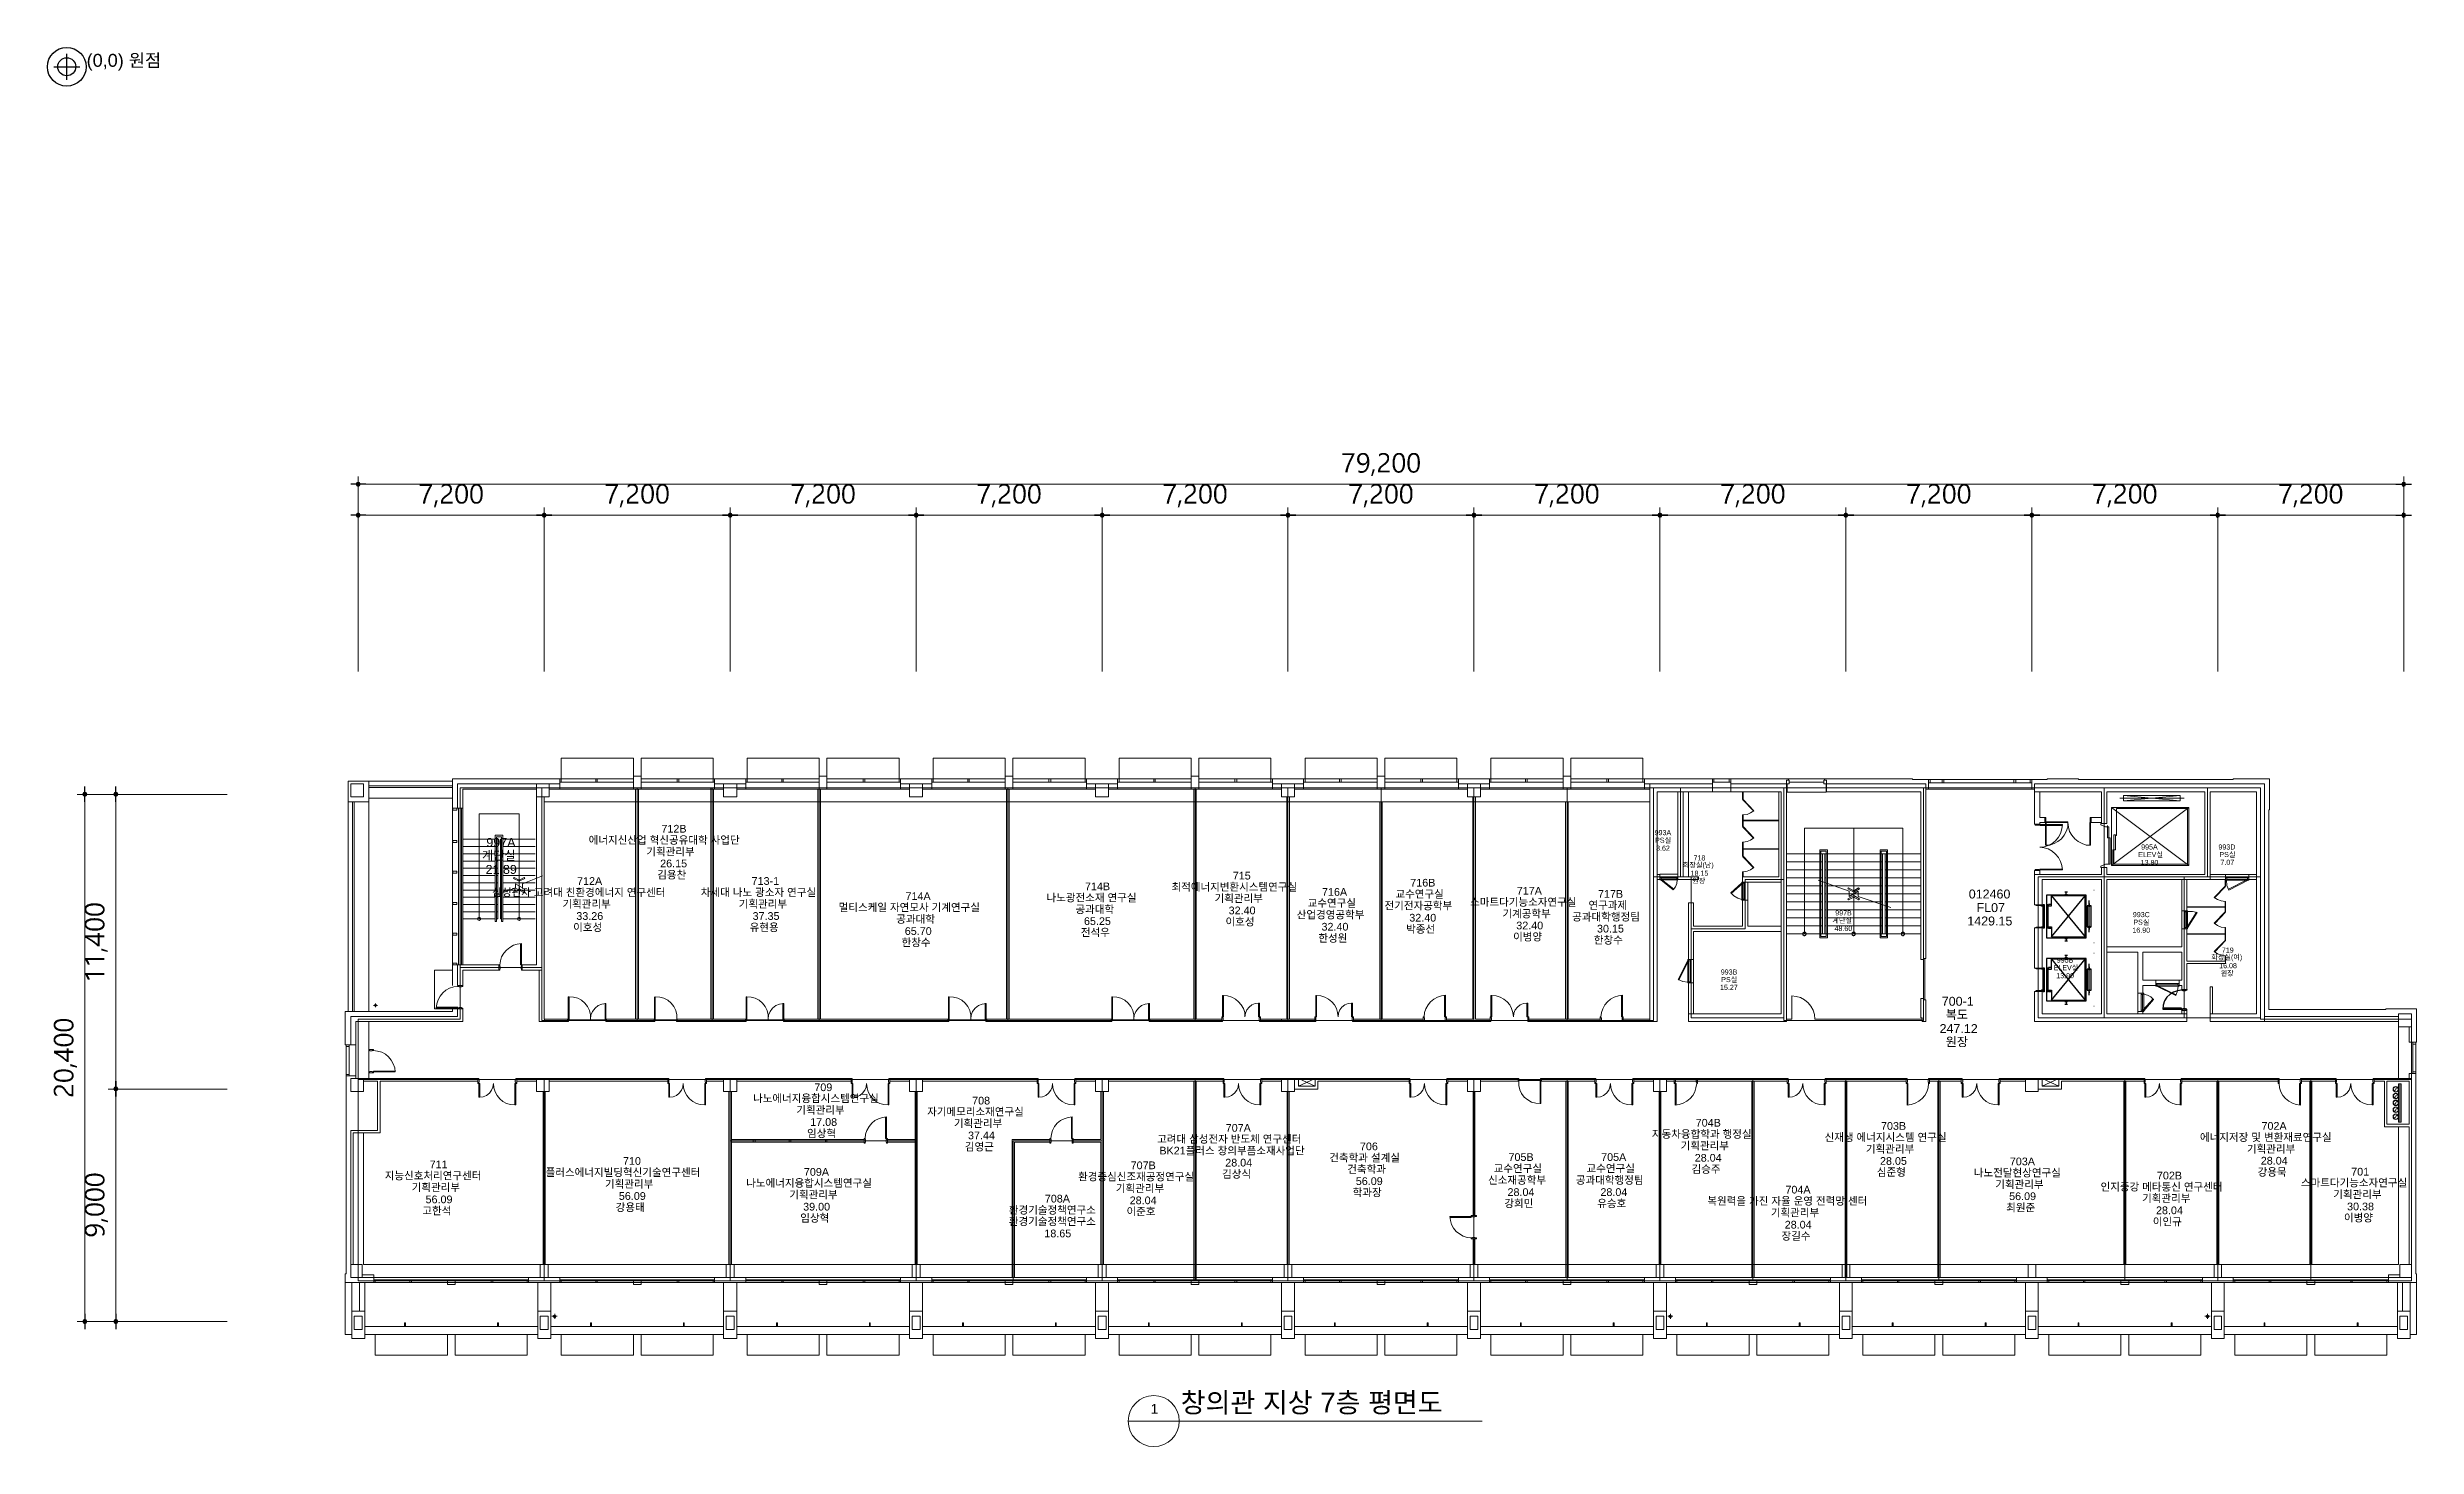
# Model space of a CAD drawing. Header units: millimetres. Extents: x -750 to 90962, y 11972 to 66109.
import ezdxf

# ---------------------------------------------------------------- set-up
doc = ezdxf.new("R2010")
doc.units = ezdxf.units.MM
for name, color, linetype in [('PDF_문자', 7, 'Continuous'), ('PDF_솔리드 채우기', 7, 'Continuous'), ('PDF_형상', 7, 'Continuous')]:
    doc.layers.add(name, color=color, linetype=linetype)
doc.styles.add('PDF 맑은고딕', font='Arial.ttf')
doc.styles.get("Standard").update_dxf_attribs({"font": 'arial.ttf'})

msp = doc.modelspace()

# ---------------------------------------------------------------- texts
at = {"color": 1}
msp.add_text('(0,0) 원점', height=500, dxfattribs=at).set_placement((770, 65359))
at = {"layer": 'PDF_문자', "attachment_point": 4, "style": 'PDF 맑은고딕'}
for s, insert, char_height in [('712B', (23018, 35878), 298.2), ('993A', (61466, 35726), 196.5), ('계단실', (16073, 34828), 345.6), ('997A', (16242, 35345), 345.6), ('에너지신산업 혁신공유대학 사업단', (20204, 35426), 298.16), ('기획관리부', (22435, 34975), 298.2), ('PS실', (61484, 35425), 196.5), ('3.62', (61522, 35124), 196.5), ('ELEV실', (80186, 34870), 196.5), ('995A', (80299, 35171), 196.5), ('993D', (83291, 35171), 196.5), ('PS실', (83329, 34870), 196.5), ('21.89', (16214, 34301), 345.6), ('712A', (19753, 33854), 298.2), ('김용찬', (22858, 34080), 298.2), ('26.15', (22971, 34532), 298.2), ('713-1', (26510, 33854), 298.2), ('715', (45136, 34061), 298.2), ('716B', (52007, 33788), 298.2), ('화장실(남)', (62557, 34446), 196.5), ('18.15', (62858, 34154), 196.5), ('원장', (62924, 33853), 196.5), ('718', (62971, 34747), 196.5), ('13.80', (80280, 34569), 196.5), ('7.07', (83367, 34578), 196.5), ('삼성전자 고려대 친환경에너지 연구센터', (16468, 33403), 298.16), ('기획관리부', (19188, 32951), 298.2), ('차세대 나노 광소자 연구실', (24543, 33403), 298.16), ('기획관리부', (26012, 32951), 298.2), ('멀티스케일 자연모사 기계연구실', (29880, 32819), 298.16), ('714A', (32468, 33271), 298.2), ('나노광전소재 연구실', (37927, 33195), 298.2), ('714B', (39414, 33647), 298.2), ('최적에너지변환시스템연구실', (42764, 33610), 298.16), ('기획관리부', (44430, 33167), 298.2), ('교수연구실', (48035, 32988), 298.2), ('716A', (48590, 33431), 298.2), ('전기전자공학부', (51009, 32885), 298.2), ('교수연구실', (51433, 33337), 298.2), ('스마트다기능소자연구실', (54322, 33026), 298.16), ('717A', (56129, 33478), 298.2), ('연구과제', (58905, 32904), 298.2), ('717B', (59273, 33356), 298.2), ('012460', (73626, 33350), 345.6), ('이호성', (19602, 32048), 298.2), ('33.26', (19724, 32499), 298.2), ('유현용', (26435, 32048), 298.2), ('37.35', (26548, 32499), 298.2), ('공과대학', (32110, 32367), 298.2), ('공과대학', (39047, 32744), 298.2), ('65.25', (39376, 32301), 298.2), ('이호성', (44854, 32264), 298.2), ('32.40', (44976, 32715), 298.2), ('산업경영공학부', (47611, 32537), 298.2), ('32.40', (48571, 32085), 298.2), ('박종선', (51847, 31982), 298.2), ('32.40', (51969, 32433), 298.2), ('기계공학부', (55574, 32574), 298.2), ('32.40', (56110, 32132), 298.2), ('공과대학행정팀', (58275, 32452), 298.2), ('30.15', (59235, 32010), 298.2), ('계단실', (68345, 32319), 196.5), ('48.60', (68430, 32018), 196.5), ('997B', (68458, 32620), 196.5), ('1429.15', (73569, 32305), 345.6), ('FL07', (73927, 32823), 345.6), ('993C', (79978, 32554), 196.5), ('PS실', (79997, 32253), 196.5), ('한창수', (32317, 31464), 298.2), ('65.70', (32439, 31916), 298.2), ('전석우', (39254, 31850), 298.2), ('한성원', (48449, 31633), 298.2), ('이병양', (55988, 31680), 298.2), ('한창수', (59112, 31558), 298.2), ('16.90', (79960, 31952), 196.5), ('719', (83423, 31180), 196.5), ('993B', (64026, 30333), 196.5), ('ELEV실', (76910, 30493), 196.5), ('13.90', (77014, 30192), 196.5), ('995B', (77033, 30794), 196.5), ('화장실(여)', (83018, 30879), 196.5), ('16.08', (83319, 30578), 196.5), ('원장', (83376, 30277), 196.5), ('15.27', (63997, 29740), 196.5), ('PS실', (64044, 30032), 196.5), ('700-1', (72581, 29199), 345.6), ('복도', (72731, 28672), 345.6), ('247.12', (72496, 28145), 345.6), ('원장', (72731, 27618), 345.6), ('709', (28938, 25873), 298.2), ('나노에너지융합시스템연구실', (26567, 25431), 298.16), ('기획관리부', (28242, 24979), 298.2), ('자기메모리소재연구실', (33305, 24913), 298.2), ('708', (35047, 25356), 298.2), ('임상혁', (28656, 24076), 298.2), ('17.08', (28778, 24528), 298.2), ('기획관리부', (34341, 24462), 298.2), ('37.44', (34886, 24010), 298.2), ('고려대 삼성전자 반도체 연구센터', (42209, 23859), 298.16), ('707A', (44863, 24301), 298.2), ('자동차융합학과 행정실', (61362, 24048), 298.16), ('704B', (63056, 24499), 298.2), ('신재생 에너지시스템 연구실', (68044, 23925), 298.16), ('703B', (70228, 24377), 298.2), ('에너지저장 및 변환재료연구실', (82576, 23925), 298.16), ('702A', (84957, 24377), 298.2), ('711', (14049, 22890), 298.2), ('710', (21531, 23021), 298.2), ('김영근', (34764, 23558), 298.2), ('707B', (41183, 22852), 298.2), ('BK21플러스 창의부픔소재사업단', (42294, 23407), 298.16), ('28.04', (44844, 22956), 298.2), ('건축학과 설계실', (48872, 23134), 298.2), ('706', (50058, 23586), 298.2), ('705B', (55809, 23172), 298.2), ('705A', (59395, 23172), 298.2), ('기획관리부', (62472, 23596), 298.2), ('28.04', (63018, 23144), 298.2), ('기획관리부', (69644, 23473), 298.2), ('28.05', (70190, 23021), 298.2), ('703A', (75216, 23003), 298.2), ('기획관리부', (84393, 23473), 298.2), ('28.04', (84929, 23031), 298.2), ('지능신호처리연구센터', (12308, 22438), 298.2), ('기획관리부', (13352, 21986), 298.2), ('플러스에너지빌딩혁신기술연구센터', (18538, 22570), 298.16), ('기획관리부', (20835, 22118), 298.2), ('나노에너지융합시스템연구실', (26303, 22155), 298.16), ('709A', (28534, 22598), 298.2), ('환경중심신조재공정연구실', (39150, 22400), 298.16), ('기획관리부', (40609, 21948), 298.2), ('김상식', (44722, 22504), 298.2), ('건축학과', (49569, 22692), 298.2), ('56.09', (49898, 22240), 298.2), ('신소재공학부', (55018, 22269), 298.2), ('교수연구실', (55235, 22720), 298.2), ('공과대학행정팀', (58416, 22269), 298.2), ('교수연구실', (58830, 22720), 298.2), ('김승주', (62896, 22692), 298.2), ('704A', (66529, 21911), 298.2), ('심준형', (70068, 22579), 298.2), ('나노전달현상연구실', (73823, 22551), 298.2), ('기획관리부', (74651, 22099), 298.2), ('인지증강 메타통신 연구센터', (78727, 22005), 298.16), ('702B', (80910, 22457), 298.2), ('강용묵', (84807, 22579), 298.2), ('스마트다기능소자연구실', (86482, 22165), 298.16), ('701', (88430, 22607), 298.2), ('고한석', (13766, 21083), 298.2), ('56.09', (13889, 21534), 298.2), ('강용태', (21249, 21215), 298.2), ('56.09', (21371, 21666), 298.2), ('기획관리부', (27969, 21704), 298.2), ('39.00', (28505, 21252), 298.2), ('환경기술정책연구소', (36468, 21111), 298.2), ('708A', (37861, 21563), 298.2), ('이준호', (41023, 21054), 298.2), ('28.04', (41145, 21497), 298.2), ('학과장', (49776, 21789), 298.2), ('강희민', (55649, 21365), 298.2), ('28.04', (55771, 21817), 298.2), ('유승호', (59244, 21365), 298.2), ('28.04', (59367, 21817), 298.2), ('복원력을 가진 자율 운영 전력망 센터', (63508, 21459), 298.16), ('기획관리부', (65964, 21008), 298.2), ('최원준', (75075, 21205), 298.2), ('56.09', (75188, 21657), 298.2), ('기획관리부', (80336, 21563), 298.2), ('28.04', (80873, 21111), 298.2), ('기획관리부', (87734, 21713), 298.2), ('30.38', (88270, 21261), 298.2), ('임상혁', (28393, 20801), 298.2), ('환경기술정책연구소', (36468, 20668), 298.2), ('18.65', (37842, 20217), 298.2), ('장길수', (66378, 20104), 298.2), ('28.04', (66501, 20556), 298.2), ('이인규', (80750, 20659), 298.2), ('이병양', (88148, 20810), 298.2), ('창의관 지상 7층 평면도', (43122, 13634), 765.74), ('1', (41955, 13432), 377)]:
    msp.add_mtext(s, dxfattribs=dict(at, insert=insert, char_height=char_height))

# ---------------------------------------------------------------- hatches: boundary and pattern name
at = {"layer": 'PDF_솔리드 채우기', "transparency": 33554559}
for points in [[(49851, 50409), (49371, 50409), (49371, 50334), (49748, 50334), (49748, 50334), (49738, 50315), (49729, 50296), (49720, 50278), (49710, 50249), (49701, 50231), (49691, 50212), (49682, 50193), (49673, 50183), (49663, 50165), (49654, 50146), (49644, 50127), (49635, 50108), (49625, 50089), (49616, 50071), (49616, 50061), (49607, 50042), (49597, 50023), (49588, 50005), (49578, 49986), (49578, 49967), (49569, 49948), (49560, 49929), (49550, 49911), (49550, 49892), (49541, 49873), (49531, 49854), (49531, 49845), (49522, 49816), (49522, 49798), (49513, 49779), (49503, 49760), (49503, 49741), (49494, 49722), (49494, 49694), (49494, 49675), (49484, 49666), (49578, 49666), (49578, 49675), (49578, 49694), (49588, 49713), (49588, 49732), (49588, 49741), (49597, 49769), (49597, 49788), (49607, 49807), (49607, 49826), (49616, 49845), (49625, 49863), (49625, 49882), (49635, 49911), (49644, 49929), (49654, 49948), (49663, 49976), (49663, 49986), (49673, 50005), (49682, 50023), (49682, 50042), (49691, 50061), (49701, 50071), (49710, 50089), (49720, 50108), (49729, 50127), (49738, 50146), (49748, 50165), (49757, 50183), (49767, 50202), (49776, 50221), (49785, 50240), (49795, 50259), (49804, 50278), (49814, 50306), (49823, 50325), (49833, 50343), (49851, 50362)], [(50190, 50419), (50171, 50419), (50153, 50419), (50134, 50419), (50115, 50409), (50096, 50409), (50077, 50400), (50058, 50391), (50040, 50381), (50030, 50362), (50011, 50353), (50002, 50343), (49993, 50325), (49983, 50315), (49974, 50296), (49964, 50278), (49955, 50259), (49955, 50240), (49955, 50221), (49945, 50193), (49945, 50174), (49945, 50155), (49955, 50127), (49955, 50108), (49964, 50089), (49964, 50071), (49974, 50052), (49983, 50042), (49993, 50023), (50011, 50005), (50181, 50014), (50181, 50014), (50153, 50014), (50134, 50023), (50115, 50023), (50096, 50033), (50087, 50042), (50068, 50061), (50068, 50071), (50058, 50089), (50049, 50099), (50040, 50118), (50030, 50146), (50030, 50165), (50030, 50183), (50030, 50193), (50030, 50212), (50040, 50231), (50040, 50249), (50049, 50268), (50058, 50287), (50068, 50306), (50077, 50306), (50087, 50325), (50105, 50334), (50124, 50343), (50143, 50353), (50162, 50353), (50181, 50353), (50341, 50353), (50331, 50372), (50322, 50381), (50303, 50391), (50284, 50400), (50265, 50409), (50247, 50419), (50228, 50419), (50209, 50419)], [(49993, 49751), (49993, 49675), (49993, 49675), (50011, 49666), (50030, 49656), (50049, 49656), (50068, 49647), (50096, 49647), (50115, 49647), (50124, 49647), (50143, 49647), (50162, 49647), (50181, 49656), (50200, 49656), (50218, 49666), (50237, 49675), (50256, 49685), (50275, 49694), (50284, 49703), (50303, 49713), (50124, 49713), (50105, 49722), (50087, 49722), (50068, 49722), (50049, 49732), (50030, 49732), (50011, 49741)], [(50275, 50042), (50265, 50033), (50247, 50023), (50228, 50014), (50209, 50014), (50181, 50014), (50011, 50005), (50021, 49995), (50040, 49986), (50049, 49967), (50068, 49958), (50087, 49958), (50105, 49948), (50124, 49948), (50143, 49939), (50171, 49939), (50181, 49939), (50200, 49939), (50218, 49948), (50237, 49948), (50256, 49958), (50275, 49967), (50284, 49976), (50303, 49986), (50313, 50005), (50322, 50023), (50341, 50042), (50341, 50042)], [(50341, 50353), (50181, 50353), (50190, 50353), (50209, 50353), (50228, 50343), (50247, 50334), (50265, 50325), (50275, 50315), (50294, 50296), (50294, 50296), (50303, 50278), (50313, 50259), (50322, 50240), (50322, 50221), (50331, 50202), (50331, 50183), (50331, 50155), (50331, 50146), (50331, 50127), (50322, 50108), (50313, 50089), (50303, 50071), (50294, 50052), (50275, 50042), (50341, 50042), (50341, 50033), (50341, 50014), (50341, 49986), (50331, 49967), (50331, 49939), (50331, 49920), (50322, 49901), (50322, 49882), (50313, 49863), (50303, 49845), (50294, 49826), (50294, 49816), (50284, 49798), (50275, 49798), (50265, 49779), (50247, 49760), (50237, 49751), (50218, 49741), (50200, 49732), (50181, 49722), (50162, 49722), (50143, 49722), (50124, 49713), (50303, 49713), (50313, 49732), (50331, 49751), (50341, 49760), (50341, 49769), (50350, 49779), (50360, 49798), (50369, 49816), (50378, 49826), (50388, 49845), (50388, 49863), (50397, 49882), (50397, 49901), (50407, 49920), (50407, 49939), (50416, 49967), (50416, 49986), (50416, 50005), (50416, 50033), (50416, 50061), (50416, 50080), (50416, 50108), (50416, 50127), (50416, 50155), (50416, 50174), (50407, 50193), (50407, 50212), (50407, 50240), (50397, 50259), (50388, 50268), (50388, 50287), (50378, 50306), (50369, 50325), (50360, 50334), (50360, 50334)], [(50981, 50419), (50971, 50419), (50953, 50419), (50924, 50419), (50905, 50419), (50887, 50409), (50868, 50400), (50849, 50400), (50830, 50391), (50821, 50381), (50802, 50362), (50962, 50353), (50981, 50353), (51000, 50353), (51018, 50343), (51037, 50334), (51056, 50325), (51075, 50315), (51084, 50306), (51094, 50287), (51103, 50278), (51103, 50259), (51113, 50231), (51113, 50212), (51113, 50193), (51113, 50174), (51103, 50155), (51094, 50136), (51084, 50118), (51075, 50099), (51075, 50089), (51056, 50071), (51047, 50061), (51037, 50052), (51018, 50033), (51000, 50023), (50981, 50005), (50962, 49995), (50943, 49976), (50924, 49967), (50905, 49948), (50887, 49939), (50868, 49920), (50858, 49911), (50840, 49901), (50830, 49892), (50821, 49873), (50802, 49854), (50793, 49835), (50783, 49816), (50774, 49807), (50774, 49798), (50774, 49779), (50764, 49760), (50764, 49741), (50764, 49722), (50755, 49694), (50755, 49666), (51207, 49666), (51207, 49732), (50849, 49732), (50849, 49741), (50849, 49760), (50849, 49779), (50858, 49798), (50868, 49807), (50877, 49826), (50887, 49845), (50905, 49863), (50905, 49863), (50915, 49873), (50934, 49882), (50943, 49892), (50962, 49901), (50981, 49920), (51000, 49939), (51028, 49948), (51037, 49958), (51056, 49976), (51075, 49995), (51094, 50005), (51103, 50023), (51122, 50033), (51131, 50052), (51141, 50061), (51150, 50080), (51160, 50080), (51169, 50099), (51169, 50118), (51178, 50136), (51188, 50155), (51188, 50174), (51188, 50193), (51188, 50221), (51188, 50221), (51188, 50249), (51188, 50268), (51178, 50287), (51178, 50306), (51169, 50325), (51160, 50334), (51141, 50353), (51131, 50372), (51131, 50372), (51113, 50381), (51094, 50391), (51075, 50400), (51056, 50409), (51037, 50419), (51018, 50419), (51000, 50419)], [(50802, 50362), (50793, 50353), (50793, 50268), (50793, 50268), (50802, 50287), (50821, 50296), (50840, 50306), (50858, 50325), (50877, 50334), (50887, 50334), (50905, 50343), (50924, 50353), (50943, 50353), (50962, 50353)], [(51414, 50353), (51395, 50343), (51385, 50325), (51385, 50315), (51376, 50306), (51367, 50287), (51357, 50278), (51357, 50259), (51348, 50240), (51348, 50221), (51338, 50202), (51338, 50183), (51329, 50165), (51329, 50146), (51329, 50118), (51320, 50099), (51320, 50071), (51320, 50042), (51320, 50023), (51320, 49995), (51320, 49976), (51320, 49948), (51329, 49929), (51329, 49911), (51329, 49882), (51338, 49863), (51338, 49845), (51348, 49826), (51348, 49807), (51357, 49788), (51367, 49779), (51376, 49760), (51385, 49751), (51385, 49732), (51404, 49722), (51414, 49703), (51423, 49694), (51442, 49685), (51461, 49666), (51480, 49666), (51498, 49656), (51517, 49656), (51536, 49647), (51555, 49647), (51555, 49647), (51583, 49647), (51602, 49656), (51621, 49656), (51640, 49666), (51658, 49666), (51668, 49675), (51687, 49694), (51705, 49703), (51715, 49713), (51564, 49713), (51555, 49713), (51536, 49722), (51527, 49722), (51517, 49722), (51498, 49732), (51489, 49741), (51480, 49751), (51470, 49760), (51461, 49769), (51451, 49788), (51442, 49798), (51433, 49816), (51423, 49835), (51423, 49854), (51414, 49873), (51414, 49892), (51414, 49920), (51404, 49939), (51404, 49967), (51404, 49995), (51404, 50023), (51404, 50052), (51404, 50080), (51404, 50099), (51404, 50127), (51414, 50155), (51414, 50174), (51423, 50193), (51423, 50221), (51433, 50240), (51433, 50249), (51442, 50268), (51451, 50287), (51461, 50296), (51470, 50306), (51480, 50325), (51489, 50325), (51498, 50334), (51517, 50343), (51527, 50343), (51536, 50353), (51555, 50353), (51564, 50353)], [(51574, 50419), (51564, 50419), (51545, 50419), (51527, 50419), (51508, 50419), (51489, 50409), (51470, 50400), (51451, 50391), (51442, 50381), (51423, 50372), (51414, 50353), (51564, 50353), (51574, 50353), (51583, 50353), (51602, 50353), (51611, 50343), (51621, 50343), (51630, 50334), (51649, 50325), (51658, 50315), (51668, 50306), (51677, 50296), (51677, 50278), (51687, 50268), (51696, 50249), (51705, 50231), (51705, 50212), (51715, 50183), (51715, 50165), (51715, 50136), (51724, 50118), (51724, 50089), (51724, 50061), (51724, 50033), (51724, 50005), (51724, 49976), (51724, 49948), (51715, 49929), (51715, 49901), (51715, 49882), (51705, 49863), (51705, 49835), (51696, 49826), (51687, 49807), (51677, 49788), (51668, 49779), (51658, 49760), (51649, 49751), (51640, 49741), (51630, 49732), (51621, 49732), (51602, 49722), (51593, 49722), (51583, 49722), (51564, 49713), (51715, 49713), (51724, 49732), (51743, 49751), (51743, 49760), (51753, 49769), (51762, 49788), (51771, 49807), (51771, 49826), (51781, 49845), (51790, 49863), (51790, 49882), (51800, 49901), (51800, 49920), (51800, 49939), (51800, 49967), (51809, 49986), (51809, 50014), (51809, 50042), (51809, 50042), (51809, 50071), (51809, 50099), (51800, 50118), (51800, 50146), (51800, 50174), (51790, 50193), (51790, 50212), (51781, 50231), (51781, 50249), (51771, 50268), (51771, 50287), (51762, 50306), (51753, 50325), (51743, 50334), (51734, 50343), (51724, 50362), (51715, 50372), (51705, 50381), (51687, 50391), (51677, 50400), (51668, 50400), (51649, 50409), (51640, 50419), (51621, 50419), (51602, 50419), (51593, 50419)], [(51988, 50353), (51969, 50343), (51960, 50325), (51960, 50315), (51950, 50306), (51941, 50287), (51931, 50278), (51931, 50259), (51922, 50240), (51922, 50221), (51913, 50202), (51913, 50183), (51903, 50165), (51903, 50146), (51903, 50118), (51894, 50099), (51894, 50071), (51894, 50042), (51894, 50023), (51894, 49995), (51894, 49976), (51894, 49948), (51903, 49929), (51903, 49911), (51903, 49882), (51913, 49863), (51913, 49845), (51922, 49826), (51922, 49807), (51931, 49788), (51941, 49779), (51950, 49760), (51960, 49751), (51960, 49732), (51978, 49722), (51988, 49703), (52007, 49694), (52016, 49685), (52035, 49666), (52054, 49666), (52073, 49656), (52091, 49656), (52110, 49647), (52129, 49647), (52129, 49647), (52157, 49647), (52176, 49656), (52195, 49656), (52214, 49666), (52233, 49666), (52242, 49675), (52261, 49694), (52280, 49703), (52289, 49713), (52138, 49713), (52129, 49713), (52110, 49722), (52101, 49722), (52091, 49722), (52073, 49732), (52063, 49741), (52054, 49751), (52044, 49760), (52035, 49769), (52025, 49788), (52016, 49798), (52007, 49816), (52007, 49835), (51997, 49854), (51988, 49873), (51988, 49892), (51988, 49920), (51978, 49939), (51978, 49967), (51978, 49995), (51978, 50023), (51978, 50052), (51978, 50080), (51978, 50099), (51978, 50127), (51988, 50155), (51988, 50174), (51997, 50193), (51997, 50221), (52007, 50240), (52007, 50249), (52016, 50268), (52025, 50287), (52035, 50296), (52044, 50306), (52054, 50325), (52063, 50325), (52073, 50334), (52091, 50343), (52101, 50343), (52110, 50353), (52129, 50353), (52138, 50353)], [(52148, 50419), (52138, 50419), (52120, 50419), (52101, 50419), (52082, 50419), (52063, 50409), (52044, 50400), (52025, 50391), (52016, 50381), (51997, 50372), (51988, 50353), (52138, 50353), (52148, 50353), (52157, 50353), (52176, 50353), (52185, 50343), (52195, 50343), (52214, 50334), (52223, 50325), (52233, 50315), (52242, 50306), (52251, 50296), (52251, 50278), (52261, 50268), (52270, 50249), (52280, 50231), (52280, 50212), (52289, 50183), (52289, 50165), (52289, 50136), (52298, 50118), (52298, 50089), (52298, 50061), (52298, 50033), (52298, 50005), (52298, 49976), (52298, 49948), (52289, 49929), (52289, 49901), (52289, 49882), (52280, 49863), (52280, 49835), (52270, 49826), (52261, 49807), (52251, 49788), (52251, 49779), (52242, 49760), (52223, 49751), (52214, 49741), (52204, 49732), (52195, 49732), (52185, 49722), (52167, 49722), (52157, 49722), (52138, 49713), (52289, 49713), (52308, 49732), (52317, 49751), (52317, 49760), (52327, 49769), (52336, 49788), (52345, 49807), (52355, 49826), (52355, 49845), (52364, 49863), (52364, 49882), (52374, 49901), (52374, 49920), (52374, 49939), (52374, 49967), (52383, 49986), (52383, 50014), (52383, 50042), (52383, 50042), (52383, 50071), (52383, 50099), (52374, 50118), (52374, 50146), (52374, 50174), (52364, 50193), (52364, 50212), (52364, 50231), (52355, 50249), (52345, 50268), (52345, 50287), (52336, 50306), (52327, 50325), (52317, 50334), (52308, 50343), (52298, 50362), (52289, 50372), (52280, 50381), (52261, 50391), (52251, 50400), (52242, 50400), (52223, 50409), (52214, 50419), (52195, 50419), (52176, 50419), (52167, 50419)], [(14143, 49214), (13663, 49214), (13663, 49139), (14049, 49139), (14049, 49129), (14040, 49111), (14021, 49092), (14011, 49073), (14002, 49054), (13993, 49035), (13983, 49016), (13974, 48998), (13964, 48979), (13955, 48960), (13945, 48941), (13936, 48922), (13927, 48913), (13927, 48894), (13917, 48875), (13908, 48866), (13898, 48847), (13898, 48828), (13889, 48809), (13880, 48791), (13870, 48762), (13861, 48743), (13851, 48725), (13851, 48706), (13842, 48687), (13833, 48668), (13833, 48649), (13823, 48640), (13823, 48621), (13814, 48602), (13804, 48574), (13804, 48555), (13795, 48536), (13795, 48518), (13795, 48499), (13785, 48480), (13785, 48461), (13870, 48461), (13870, 48471), (13880, 48489), (13880, 48508), (13880, 48527), (13889, 48546), (13889, 48565), (13898, 48583), (13898, 48602), (13908, 48621), (13908, 48640), (13917, 48668), (13927, 48687), (13936, 48706), (13936, 48734), (13945, 48753), (13955, 48772), (13964, 48791), (13964, 48800), (13974, 48819), (13983, 48838), (13993, 48856), (14002, 48875), (14002, 48894), (14011, 48913), (14021, 48932), (14030, 48951), (14040, 48969), (14049, 48988), (14058, 49007), (14068, 49026), (14077, 49045), (14087, 49063), (14096, 49082), (14105, 49101), (14124, 49120), (14134, 49139), (14143, 49158)], [(14698, 49223), (14689, 49223), (14670, 49223), (14651, 49223), (14633, 49214), (14614, 49214), (14595, 49205), (14576, 49195), (14557, 49186), (14538, 49176), (14529, 49167), (14689, 49158), (14708, 49158), (14727, 49148), (14745, 49148), (14764, 49139), (14783, 49129), (14793, 49120), (14802, 49111), (14811, 49092), (14821, 49073), (14830, 49054), (14830, 49035), (14830, 49007), (14830, 48988), (14830, 48969), (14821, 48951), (14821, 48932), (14811, 48913), (14802, 48894), (14793, 48885), (14783, 48875), (14774, 48866), (14755, 48847), (14736, 48838), (14727, 48819), (14708, 48809), (14680, 48791), (14661, 48781), (14642, 48762), (14623, 48753), (14604, 48734), (14595, 48725), (14576, 48715), (14567, 48696), (14557, 48687), (14538, 48668), (14529, 48659), (14520, 48640), (14510, 48621), (14501, 48602), (14501, 48602), (14491, 48583), (14482, 48565), (14482, 48546), (14482, 48518), (14482, 48499), (14482, 48461), (14934, 48461), (14934, 48536), (14567, 48536), (14567, 48546), (14567, 48565), (14576, 48583), (14576, 48602), (14585, 48612), (14595, 48631), (14614, 48640), (14623, 48659), (14633, 48659), (14642, 48668), (14651, 48678), (14670, 48696), (14680, 48706), (14698, 48715), (14727, 48734), (14745, 48753), (14764, 48762), (14783, 48781), (14802, 48791), (14811, 48809), (14830, 48819), (14840, 48838), (14858, 48847), (14868, 48866), (14877, 48875), (14877, 48885), (14887, 48894), (14896, 48913), (14896, 48932), (14905, 48951), (14905, 48979), (14915, 48998), (14915, 49016), (14915, 49026), (14915, 49045), (14905, 49063), (14905, 49082), (14896, 49101), (14887, 49120), (14877, 49139), (14868, 49158), (14849, 49167), (14849, 49176), (14830, 49186), (14821, 49195), (14802, 49205), (14783, 49214), (14764, 49214), (14745, 49223), (14717, 49223)], [(14529, 49167), (14510, 49148), (14510, 49063), (14510, 49063), (14529, 49082), (14548, 49101), (14557, 49111), (14576, 49120), (14595, 49129), (14614, 49139), (14633, 49148), (14651, 49148), (14670, 49158), (14689, 49158)], [(15131, 49158), (15122, 49139), (15103, 49120), (15103, 49120), (15094, 49101), (15094, 49092), (15084, 49073), (15075, 49054), (15075, 49045), (15065, 49026), (15056, 49007), (15056, 48988), (15056, 48960), (15047, 48941), (15047, 48922), (15047, 48894), (15047, 48875), (15047, 48847), (15047, 48819), (15047, 48800), (15047, 48772), (15047, 48753), (15047, 48725), (15047, 48706), (15056, 48687), (15056, 48668), (15065, 48649), (15065, 48631), (15075, 48612), (15075, 48593), (15084, 48574), (15094, 48565), (15103, 48546), (15113, 48536), (15122, 48518), (15131, 48508), (15150, 48489), (15169, 48480), (15178, 48471), (15197, 48461), (15216, 48461), (15235, 48452), (15254, 48452), (15273, 48452), (15282, 48452), (15301, 48452), (15320, 48452), (15338, 48461), (15357, 48461), (15376, 48471), (15395, 48480), (15404, 48489), (15423, 48499), (15442, 48518), (15282, 48518), (15273, 48518), (15263, 48518), (15244, 48527), (15235, 48527), (15225, 48536), (15207, 48536), (15197, 48546), (15188, 48555), (15178, 48574), (15169, 48583), (15160, 48602), (15160, 48612), (15150, 48631), (15141, 48649), (15141, 48668), (15131, 48696), (15131, 48715), (15131, 48743), (15131, 48772), (15122, 48800), (15122, 48828), (15122, 48847), (15122, 48875), (15131, 48903), (15131, 48932), (15131, 48951), (15141, 48979), (15141, 48998), (15150, 49016), (15150, 49035), (15160, 49054), (15169, 49073), (15169, 49082), (15178, 49101), (15188, 49111), (15197, 49120), (15216, 49129), (15225, 49139), (15235, 49139), (15244, 49148), (15263, 49148), (15273, 49158), (15291, 49158)], [(15291, 49223), (15291, 49223), (15273, 49223), (15244, 49223), (15225, 49214), (15207, 49205), (15197, 49205), (15178, 49195), (15160, 49186), (15150, 49167), (15131, 49158), (15291, 49158), (15291, 49158), (15310, 49158), (15320, 49148), (15329, 49148), (15348, 49139), (15357, 49139), (15367, 49129), (15376, 49120), (15385, 49111), (15395, 49092), (15404, 49082), (15414, 49063), (15414, 49045), (15423, 49026), (15433, 49007), (15433, 48988), (15433, 48969), (15442, 48941), (15442, 48913), (15442, 48885), (15442, 48856), (15442, 48828), (15442, 48809), (15442, 48781), (15442, 48753), (15442, 48725), (15433, 48706), (15433, 48678), (15433, 48659), (15423, 48640), (15414, 48621), (15414, 48602), (15404, 48593), (15395, 48574), (15385, 48565), (15376, 48555), (15367, 48546), (15357, 48536), (15338, 48527), (15329, 48527), (15310, 48518), (15301, 48518), (15282, 48518), (15442, 48518), (15451, 48536), (15461, 48546), (15470, 48555), (15480, 48574), (15489, 48593), (15489, 48602), (15498, 48621), (15508, 48640), (15508, 48659), (15517, 48678), (15517, 48696), (15517, 48725), (15527, 48743), (15527, 48762), (15527, 48791), (15527, 48809), (15527, 48838), (15527, 48838), (15527, 48866), (15527, 48894), (15527, 48922), (15527, 48951), (15517, 48969), (15517, 48988), (15508, 49016), (15508, 49035), (15498, 49054), (15498, 49073), (15489, 49092), (15480, 49101), (15470, 49120), (15461, 49139), (15451, 49148), (15442, 49158), (15433, 49167), (15423, 49176), (15414, 49186), (15395, 49195), (15385, 49205), (15376, 49214), (15357, 49214), (15338, 49223), (15329, 49223), (15310, 49223)], [(15705, 49158), (15696, 49139), (15677, 49120), (15677, 49120), (15668, 49101), (15668, 49092), (15658, 49073), (15649, 49054), (15649, 49045), (15640, 49026), (15640, 49007), (15630, 48988), (15630, 48960), (15621, 48941), (15621, 48922), (15621, 48894), (15621, 48875), (15621, 48847), (15621, 48819), (15621, 48800), (15621, 48772), (15621, 48753), (15621, 48725), (15621, 48706), (15630, 48687), (15630, 48668), (15640, 48649), (15640, 48631), (15649, 48612), (15658, 48593), (15658, 48574), (15668, 48565), (15677, 48546), (15687, 48536), (15696, 48518), (15705, 48508), (15724, 48489), (15743, 48480), (15753, 48471), (15771, 48461), (15790, 48461), (15809, 48452), (15828, 48452), (15856, 48452), (15856, 48452), (15875, 48452), (15894, 48452), (15913, 48461), (15931, 48461), (15950, 48471), (15969, 48480), (15988, 48489), (15997, 48499), (16016, 48518), (15856, 48518), (15847, 48518), (15837, 48518), (15818, 48527), (15809, 48527), (15800, 48536), (15781, 48536), (15771, 48546), (15762, 48555), (15753, 48574), (15743, 48583), (15734, 48602), (15734, 48612), (15724, 48631), (15715, 48649), (15715, 48668), (15705, 48696), (15705, 48715), (15705, 48743), (15705, 48772), (15696, 48800), (15696, 48828), (15696, 48847), (15705, 48875), (15705, 48903), (15705, 48932), (15705, 48951), (15715, 48979), (15715, 48998), (15724, 49016), (15724, 49035), (15734, 49054), (15743, 49073), (15743, 49082), (15753, 49101), (15762, 49111), (15771, 49120), (15790, 49129), (15800, 49139), (15809, 49139), (15818, 49148), (15837, 49148), (15847, 49158), (15865, 49158)], [(15865, 49223), (15865, 49223), (15847, 49223), (15818, 49223), (15800, 49214), (15781, 49205), (15771, 49205), (15753, 49195), (15734, 49186), (15724, 49167), (15705, 49158), (15865, 49158), (15865, 49158), (15884, 49158), (15894, 49148), (15903, 49148), (15922, 49139), (15931, 49139), (15941, 49129), (15950, 49120), (15960, 49111), (15969, 49092), (15978, 49082), (15988, 49063), (15988, 49045), (15997, 49026), (16007, 49007), (16007, 48988), (16007, 48969), (16016, 48941), (16016, 48913), (16016, 48885), (16016, 48856), (16016, 48828), (16016, 48809), (16016, 48781), (16016, 48753), (16016, 48725), (16007, 48706), (16007, 48678), (16007, 48659), (15997, 48640), (15988, 48621), (15988, 48602), (15978, 48593), (15969, 48574), (15960, 48565), (15950, 48555), (15941, 48546), (15931, 48536), (15913, 48527), (15903, 48527), (15894, 48518), (15875, 48518), (15856, 48518), (16016, 48518), (16025, 48536), (16035, 48546), (16044, 48555), (16054, 48574), (16063, 48593), (16063, 48602), (16073, 48621), (16082, 48640), (16082, 48659), (16091, 48678), (16091, 48696), (16091, 48725), (16101, 48743), (16101, 48762), (16101, 48791), (16101, 48809), (16101, 48838), (16101, 48838), (16101, 48866), (16101, 48894), (16101, 48922), (16101, 48951), (16091, 48969), (16091, 48988), (16082, 49016), (16082, 49035), (16073, 49054), (16073, 49073), (16063, 49092), (16054, 49101), (16044, 49120), (16035, 49139), (16025, 49148), (16016, 49158), (16007, 49167), (15997, 49176), (15988, 49186), (15969, 49195), (15960, 49205), (15950, 49214), (15931, 49214), (15922, 49223), (15903, 49223), (15884, 49223)], [(21343, 49214), (20863, 49214), (20863, 49139), (21249, 49139), (21249, 49129), (21230, 49111), (21221, 49092), (21211, 49073), (21202, 49054), (21193, 49035), (21183, 49016), (21174, 48998), (21164, 48979), (21155, 48960), (21145, 48941), (21136, 48922), (21127, 48913), (21117, 48894), (21117, 48875), (21108, 48866), (21098, 48847), (21089, 48828), (21089, 48809), (21080, 48791), (21070, 48762), (21061, 48743), (21051, 48725), (21051, 48706), (21042, 48687), (21033, 48668), (21033, 48649), (21023, 48640), (21014, 48621), (21014, 48602), (21004, 48574), (21004, 48555), (20995, 48536), (20995, 48518), (20985, 48499), (20985, 48480), (20985, 48461), (21070, 48461), (21070, 48471), (21070, 48489), (21080, 48508), (21080, 48527), (21089, 48546), (21089, 48565), (21098, 48583), (21098, 48602), (21108, 48621), (21108, 48640), (21117, 48668), (21127, 48687), (21127, 48706), (21136, 48734), (21145, 48753), (21155, 48772), (21164, 48791), (21164, 48800), (21174, 48819), (21183, 48838), (21193, 48856), (21193, 48875), (21202, 48894), (21211, 48913), (21221, 48932), (21230, 48951), (21240, 48969), (21249, 48988), (21258, 49007), (21268, 49026), (21277, 49045), (21287, 49063), (21296, 49082), (21305, 49101), (21315, 49120), (21334, 49139), (21343, 49158)], [(21898, 49223), (21889, 49223), (21870, 49223), (21851, 49223), (21823, 49214), (21804, 49214), (21785, 49205), (21776, 49195), (21757, 49186), (21738, 49176), (21720, 49167), (21889, 49158), (21898, 49158), (21927, 49148), (21945, 49148), (21964, 49139), (21974, 49129), (21993, 49120), (22002, 49111), (22011, 49092), (22021, 49073), (22030, 49054), (22030, 49035), (22030, 49007), (22030, 48988), (22030, 48969), (22021, 48951), (22021, 48932), (22011, 48913), (21993, 48894), (21993, 48885), (21983, 48875), (21964, 48866), (21955, 48847), (21936, 48838), (21917, 48819), (21898, 48809), (21880, 48791), (21861, 48781), (21842, 48762), (21823, 48753), (21804, 48734), (21795, 48725), (21776, 48715), (21767, 48696), (21757, 48687), (21738, 48668), (21729, 48659), (21710, 48640), (21701, 48621), (21701, 48602), (21691, 48602), (21691, 48583), (21682, 48565), (21682, 48546), (21682, 48518), (21682, 48499), (21682, 48461), (22124, 48461), (22124, 48536), (21767, 48536), (21767, 48546), (21767, 48565), (21776, 48583), (21776, 48602), (21785, 48612), (21795, 48631), (21804, 48640), (21823, 48659), (21823, 48659), (21842, 48668), (21851, 48678), (21870, 48696), (21880, 48706), (21898, 48715), (21917, 48734), (21945, 48753), (21964, 48762), (21983, 48781), (21993, 48791), (22011, 48809), (22030, 48819), (22040, 48838), (22049, 48847), (22068, 48866), (22077, 48875), (22077, 48885), (22087, 48894), (22096, 48913), (22096, 48932), (22105, 48951), (22105, 48979), (22105, 48998), (22115, 49016), (22115, 49026), (22105, 49045), (22105, 49063), (22105, 49082), (22096, 49101), (22087, 49120), (22077, 49139), (22068, 49158), (22049, 49167), (22049, 49176), (22030, 49186), (22011, 49195), (22002, 49205), (21983, 49214), (21964, 49214), (21936, 49223), (21917, 49223)], [(21720, 49167), (21710, 49148), (21710, 49063), (21710, 49063), (21729, 49082), (21738, 49101), (21757, 49111), (21776, 49120), (21795, 49129), (21804, 49139), (21823, 49148), (21851, 49148), (21870, 49158), (21889, 49158)], [(22331, 49158), (22322, 49139), (22303, 49120), (22303, 49120), (22294, 49101), (22284, 49092), (22284, 49073), (22275, 49054), (22265, 49045), (22265, 49026), (22256, 49007), (22256, 48988), (22247, 48960), (22247, 48941), (22247, 48922), (22247, 48894), (22247, 48875), (22237, 48847), (22237, 48819), (22237, 48800), (22237, 48772), (22247, 48753), (22247, 48725), (22247, 48706), (22256, 48687), (22256, 48668), (22256, 48649), (22265, 48631), (22275, 48612), (22275, 48593), (22284, 48574), (22294, 48565), (22303, 48546), (22303, 48536), (22322, 48518), (22331, 48508), (22350, 48489), (22360, 48480), (22378, 48471), (22397, 48461), (22416, 48461), (22435, 48452), (22454, 48452), (22473, 48452), (22482, 48452), (22501, 48452), (22520, 48452), (22538, 48461), (22557, 48461), (22576, 48471), (22595, 48480), (22604, 48489), (22623, 48499), (22633, 48518), (22482, 48518), (22473, 48518), (22463, 48518), (22444, 48527), (22435, 48527), (22416, 48536), (22407, 48536), (22397, 48546), (22388, 48555), (22378, 48574), (22369, 48583), (22360, 48602), (22350, 48612), (22350, 48631), (22341, 48649), (22341, 48668), (22331, 48696), (22331, 48715), (22331, 48743), (22322, 48772), (22322, 48800), (22322, 48828), (22322, 48847), (22322, 48875), (22322, 48903), (22331, 48932), (22331, 48951), (22331, 48979), (22341, 48998), (22341, 49016), (22350, 49035), (22360, 49054), (22360, 49073), (22369, 49082), (22378, 49101), (22388, 49111), (22397, 49120), (22407, 49129), (22425, 49139), (22435, 49139), (22444, 49148), (22463, 49148), (22473, 49158), (22491, 49158)], [(22491, 49223), (22491, 49223), (22463, 49223), (22444, 49223), (22425, 49214), (22407, 49205), (22388, 49205), (22378, 49195), (22360, 49186), (22341, 49167), (22331, 49158), (22491, 49158), (22491, 49158), (22501, 49158), (22520, 49148), (22529, 49148), (22548, 49139), (22557, 49139), (22567, 49129), (22576, 49120), (22585, 49111), (22595, 49092), (22604, 49082), (22604, 49063), (22614, 49045), (22623, 49026), (22623, 49007), (22633, 48988), (22633, 48969), (22642, 48941), (22642, 48913), (22642, 48885), (22642, 48856), (22642, 48828), (22642, 48809), (22642, 48781), (22642, 48753), (22642, 48725), (22633, 48706), (22633, 48678), (22623, 48659), (22623, 48640), (22614, 48621), (22604, 48602), (22604, 48593), (22595, 48574), (22585, 48565), (22576, 48555), (22567, 48546), (22548, 48536), (22538, 48527), (22529, 48527), (22510, 48518), (22501, 48518), (22482, 48518), (22633, 48518), (22651, 48536), (22661, 48546), (22670, 48555), (22680, 48574), (22680, 48593), (22689, 48602), (22698, 48621), (22698, 48640), (22708, 48659), (22708, 48678), (22717, 48696), (22717, 48725), (22717, 48743), (22727, 48762), (22727, 48791), (22727, 48809), (22727, 48838), (22727, 48838), (22727, 48866), (22727, 48894), (22727, 48922), (22717, 48951), (22717, 48969), (22717, 48988), (22708, 49016), (22708, 49035), (22698, 49054), (22689, 49073), (22689, 49092), (22680, 49101), (22670, 49120), (22661, 49139), (22651, 49148), (22642, 49158), (22633, 49167), (22623, 49176), (22614, 49186), (22595, 49195), (22585, 49205), (22567, 49214), (22557, 49214), (22538, 49223), (22529, 49223), (22510, 49223)], [(22905, 49158), (22896, 49139), (22877, 49120), (22877, 49120), (22868, 49101), (22858, 49092), (22858, 49073), (22849, 49054), (22840, 49045), (22840, 49026), (22830, 49007), (22830, 48988), (22830, 48960), (22821, 48941), (22821, 48922), (22821, 48894), (22821, 48875), (22811, 48847), (22811, 48819), (22811, 48800), (22821, 48772), (22821, 48753), (22821, 48725), (22821, 48706), (22830, 48687), (22830, 48668), (22830, 48649), (22840, 48631), (22849, 48612), (22849, 48593), (22858, 48574), (22868, 48565), (22877, 48546), (22887, 48536), (22896, 48518), (22905, 48508), (22924, 48489), (22934, 48480), (22953, 48471), (22971, 48461), (22990, 48461), (23009, 48452), (23028, 48452), (23047, 48452), (23056, 48452), (23075, 48452), (23094, 48452), (23113, 48461), (23131, 48461), (23150, 48471), (23169, 48480), (23178, 48489), (23197, 48499), (23207, 48518), (23056, 48518), (23047, 48518), (23037, 48518), (23018, 48527), (23009, 48527), (22990, 48536), (22981, 48536), (22971, 48546), (22962, 48555), (22953, 48574), (22943, 48583), (22934, 48602), (22924, 48612), (22924, 48631), (22915, 48649), (22915, 48668), (22905, 48696), (22905, 48715), (22905, 48743), (22896, 48772), (22896, 48800), (22896, 48828), (22896, 48847), (22896, 48875), (22896, 48903), (22905, 48932), (22905, 48951), (22905, 48979), (22915, 48998), (22915, 49016), (22924, 49035), (22934, 49054), (22934, 49073), (22943, 49082), (22953, 49101), (22962, 49111), (22971, 49120), (22981, 49129), (23000, 49139), (23009, 49139), (23018, 49148), (23037, 49148), (23047, 49158), (23065, 49158)], [(23065, 49223), (23065, 49223), (23037, 49223), (23018, 49223), (23000, 49214), (22981, 49205), (22962, 49205), (22953, 49195), (22934, 49186), (22915, 49167), (22905, 49158), (23065, 49158), (23065, 49158), (23075, 49158), (23094, 49148), (23103, 49148), (23122, 49139), (23131, 49139), (23141, 49129), (23150, 49120), (23160, 49111), (23169, 49092), (23178, 49082), (23188, 49063), (23188, 49045), (23197, 49026), (23197, 49007), (23207, 48988), (23207, 48969), (23216, 48941), (23216, 48913), (23216, 48885), (23216, 48856), (23216, 48828), (23216, 48809), (23216, 48781), (23216, 48753), (23216, 48725), (23207, 48706), (23207, 48678), (23197, 48659), (23197, 48640), (23188, 48621), (23178, 48602), (23178, 48593), (23169, 48574), (23160, 48565), (23150, 48555), (23141, 48546), (23122, 48536), (23113, 48527), (23103, 48527), (23084, 48518), (23075, 48518), (23056, 48518), (23207, 48518), (23225, 48536), (23235, 48546), (23244, 48555), (23254, 48574), (23254, 48593), (23263, 48602), (23273, 48621), (23273, 48640), (23282, 48659), (23282, 48678), (23291, 48696), (23291, 48725), (23291, 48743), (23301, 48762), (23301, 48791), (23301, 48809), (23301, 48838), (23301, 48838), (23301, 48866), (23301, 48894), (23301, 48922), (23291, 48951), (23291, 48969), (23291, 48988), (23282, 49016), (23282, 49035), (23273, 49054), (23273, 49073), (23263, 49092), (23254, 49101), (23244, 49120), (23235, 49139), (23225, 49148), (23216, 49158), (23207, 49167), (23197, 49176), (23188, 49186), (23169, 49195), (23160, 49205), (23141, 49214), (23131, 49214), (23113, 49223), (23103, 49223), (23084, 49223)], [(28543, 49214), (28063, 49214), (28063, 49139), (28449, 49139), (28440, 49129), (28430, 49111), (28421, 49092), (28411, 49073), (28402, 49054), (28393, 49035), (28383, 49016), (28374, 48998), (28364, 48979), (28355, 48960), (28345, 48941), (28336, 48922), (28327, 48913), (28317, 48894), (28308, 48875), (28308, 48866), (28298, 48847), (28289, 48828), (28280, 48809), (28270, 48791), (28270, 48762), (28261, 48743), (28251, 48725), (28242, 48706), (28242, 48687), (28233, 48668), (28223, 48649), (28223, 48640), (28214, 48621), (28214, 48602), (28204, 48574), (28195, 48555), (28195, 48536), (28195, 48518), (28185, 48499), (28185, 48480), (28185, 48461), (28270, 48461), (28270, 48471), (28270, 48489), (28280, 48508), (28280, 48527), (28280, 48546), (28289, 48565), (28289, 48583), (28298, 48602), (28298, 48621), (28308, 48640), (28317, 48668), (28317, 48687), (28327, 48706), (28336, 48734), (28345, 48753), (28355, 48772), (28355, 48791), (28364, 48800), (28374, 48819), (28383, 48838), (28383, 48856), (28393, 48875), (28402, 48894), (28411, 48913), (28421, 48932), (28430, 48951), (28440, 48969), (28449, 48988), (28458, 49007), (28468, 49026), (28477, 49045), (28487, 49063), (28496, 49082), (28505, 49101), (28515, 49120), (28524, 49139), (28543, 49158)], [(29098, 49223), (29089, 49223), (29070, 49223), (29042, 49223), (29023, 49214), (29004, 49214), (28985, 49205), (28967, 49195), (28957, 49186), (28938, 49176), (28920, 49167), (29089, 49158), (29098, 49158), (29117, 49148), (29136, 49148), (29155, 49139), (29174, 49129), (29193, 49120), (29202, 49111), (29211, 49092), (29221, 49073), (29221, 49054), (29230, 49035), (29230, 49007), (29230, 48988), (29230, 48969), (29221, 48951), (29211, 48932), (29202, 48913), (29193, 48894), (29193, 48885), (29174, 48875), (29164, 48866), (29155, 48847), (29136, 48838), (29117, 48819), (29098, 48809), (29080, 48791), (29061, 48781), (29042, 48762), (29023, 48753), (29004, 48734), (28985, 48725), (28976, 48715), (28967, 48696), (28948, 48687), (28938, 48668), (28920, 48659), (28910, 48640), (28901, 48621), (28891, 48602), (28891, 48602), (28891, 48583), (28882, 48565), (28882, 48546), (28882, 48518), (28873, 48499), (28873, 48461), (29324, 48461), (29324, 48536), (28967, 48536), (28967, 48546), (28967, 48565), (28967, 48583), (28976, 48602), (28985, 48612), (28995, 48631), (29004, 48640), (29023, 48659), (29023, 48659), (29033, 48668), (29051, 48678), (29061, 48696), (29080, 48706), (29098, 48715), (29117, 48734), (29145, 48753), (29155, 48762), (29174, 48781), (29193, 48791), (29211, 48809), (29230, 48819), (29240, 48838), (29249, 48847), (29258, 48866), (29268, 48875), (29277, 48885), (29287, 48894), (29287, 48913), (29296, 48932), (29305, 48951), (29305, 48979), (29305, 48998), (29305, 49016), (29305, 49026), (29305, 49045), (29305, 49063), (29296, 49082), (29296, 49101), (29287, 49120), (29277, 49139), (29268, 49158), (29249, 49167), (29249, 49176), (29230, 49186), (29211, 49195), (29193, 49205), (29183, 49214), (29155, 49214), (29136, 49223), (29117, 49223)], [(28920, 49167), (28910, 49148), (28910, 49063), (28910, 49063), (28929, 49082), (28938, 49101), (28957, 49111), (28976, 49120), (28995, 49129), (29004, 49139), (29023, 49148), (29042, 49148), (29061, 49158), (29089, 49158)], [(29531, 49158), (29513, 49139), (29503, 49120), (29503, 49120), (29494, 49101), (29484, 49092), (29475, 49073), (29475, 49054), (29465, 49045), (29465, 49026), (29456, 49007), (29456, 48988), (29447, 48960), (29447, 48941), (29447, 48922), (29437, 48894), (29437, 48875), (29437, 48847), (29437, 48819), (29437, 48800), (29437, 48772), (29437, 48753), (29447, 48725), (29447, 48706), (29447, 48687), (29456, 48668), (29456, 48649), (29465, 48631), (29465, 48612), (29475, 48593), (29484, 48574), (29494, 48565), (29503, 48546), (29503, 48536), (29522, 48518), (29531, 48508), (29550, 48489), (29560, 48480), (29578, 48471), (29597, 48461), (29616, 48461), (29635, 48452), (29654, 48452), (29673, 48452), (29673, 48452), (29701, 48452), (29720, 48452), (29738, 48461), (29757, 48461), (29776, 48471), (29785, 48480), (29804, 48489), (29823, 48499), (29833, 48518), (29682, 48518), (29673, 48518), (29654, 48518), (29644, 48527), (29635, 48527), (29616, 48536), (29607, 48536), (29597, 48546), (29588, 48555), (29578, 48574), (29569, 48583), (29560, 48602), (29550, 48612), (29550, 48631), (29541, 48649), (29531, 48668), (29531, 48696), (29531, 48715), (29522, 48743), (29522, 48772), (29522, 48800), (29522, 48828), (29522, 48847), (29522, 48875), (29522, 48903), (29522, 48932), (29531, 48951), (29531, 48979), (29541, 48998), (29541, 49016), (29550, 49035), (29550, 49054), (29560, 49073), (29569, 49082), (29578, 49101), (29588, 49111), (29597, 49120), (29607, 49129), (29616, 49139), (29635, 49139), (29644, 49148), (29654, 49148), (29673, 49158), (29682, 49158)], [(29691, 49223), (29682, 49223), (29663, 49223), (29644, 49223), (29625, 49214), (29607, 49205), (29588, 49205), (29569, 49195), (29560, 49186), (29541, 49167), (29531, 49158), (29682, 49158), (29691, 49158), (29701, 49158), (29720, 49148), (29729, 49148), (29738, 49139), (29757, 49139), (29767, 49129), (29776, 49120), (29785, 49111), (29795, 49092), (29795, 49082), (29804, 49063), (29814, 49045), (29823, 49026), (29823, 49007), (29833, 48988), (29833, 48969), (29833, 48941), (29842, 48913), (29842, 48885), (29842, 48856), (29842, 48828), (29842, 48809), (29842, 48781), (29842, 48753), (29833, 48725), (29833, 48706), (29833, 48678), (29823, 48659), (29823, 48640), (29814, 48621), (29804, 48602), (29795, 48593), (29795, 48574), (29785, 48565), (29776, 48555), (29757, 48546), (29748, 48536), (29738, 48527), (29729, 48527), (29710, 48518), (29701, 48518), (29682, 48518), (29833, 48518), (29851, 48536), (29861, 48546), (29861, 48555), (29870, 48574), (29880, 48593), (29889, 48602), (29898, 48621), (29898, 48640), (29908, 48659), (29908, 48678), (29917, 48696), (29917, 48725), (29917, 48743), (29917, 48762), (29927, 48791), (29927, 48809), (29927, 48838), (29927, 48838), (29927, 48866), (29927, 48894), (29917, 48922), (29917, 48951), (29917, 48969), (29908, 48988), (29908, 49016), (29908, 49035), (29898, 49054), (29889, 49073), (29889, 49092), (29880, 49101), (29870, 49120), (29861, 49139), (29851, 49148), (29842, 49158), (29833, 49167), (29823, 49176), (29804, 49186), (29795, 49195), (29785, 49205), (29767, 49214), (29757, 49214), (29738, 49223), (29720, 49223), (29710, 49223)], [(30105, 49158), (30087, 49139), (30077, 49120), (30077, 49120), (30068, 49101), (30058, 49092), (30058, 49073), (30049, 49054), (30040, 49045), (30040, 49026), (30030, 49007), (30030, 48988), (30021, 48960), (30021, 48941), (30021, 48922), (30021, 48894), (30011, 48875), (30011, 48847), (30011, 48819), (30011, 48800), (30011, 48772), (30021, 48753), (30021, 48725), (30021, 48706), (30021, 48687), (30030, 48668), (30030, 48649), (30040, 48631), (30040, 48612), (30049, 48593), (30058, 48574), (30068, 48565), (30077, 48546), (30077, 48536), (30096, 48518), (30105, 48508), (30124, 48489), (30134, 48480), (30153, 48471), (30171, 48461), (30190, 48461), (30209, 48452), (30228, 48452), (30247, 48452), (30247, 48452), (30275, 48452), (30294, 48452), (30313, 48461), (30331, 48461), (30350, 48471), (30360, 48480), (30378, 48489), (30397, 48499), (30407, 48518), (30256, 48518), (30247, 48518), (30237, 48518), (30218, 48527), (30209, 48527), (30190, 48536), (30181, 48536), (30171, 48546), (30162, 48555), (30153, 48574), (30143, 48583), (30134, 48602), (30124, 48612), (30124, 48631), (30115, 48649), (30105, 48668), (30105, 48696), (30105, 48715), (30096, 48743), (30096, 48772), (30096, 48800), (30096, 48828), (30096, 48847), (30096, 48875), (30096, 48903), (30105, 48932), (30105, 48951), (30105, 48979), (30115, 48998), (30115, 49016), (30124, 49035), (30134, 49054), (30134, 49073), (30143, 49082), (30153, 49101), (30162, 49111), (30171, 49120), (30181, 49129), (30190, 49139), (30209, 49139), (30218, 49148), (30228, 49148), (30247, 49158), (30256, 49158)], [(30265, 49223), (30256, 49223), (30237, 49223), (30218, 49223), (30200, 49214), (30181, 49205), (30162, 49205), (30143, 49195), (30134, 49186), (30115, 49167), (30105, 49158), (30256, 49158), (30265, 49158), (30275, 49158), (30294, 49148), (30303, 49148), (30313, 49139), (30331, 49139), (30341, 49129), (30350, 49120), (30360, 49111), (30369, 49092), (30378, 49082), (30378, 49063), (30388, 49045), (30397, 49026), (30397, 49007), (30407, 48988), (30407, 48969), (30407, 48941), (30416, 48913), (30416, 48885), (30416, 48856), (30416, 48828), (30416, 48809), (30416, 48781), (30416, 48753), (30407, 48725), (30407, 48706), (30407, 48678), (30397, 48659), (30397, 48640), (30388, 48621), (30378, 48602), (30369, 48593), (30369, 48574), (30360, 48565), (30350, 48555), (30331, 48546), (30322, 48536), (30313, 48527), (30303, 48527), (30284, 48518), (30275, 48518), (30256, 48518), (30407, 48518), (30425, 48536), (30435, 48546), (30444, 48555), (30444, 48574), (30454, 48593), (30463, 48602), (30473, 48621), (30473, 48640), (30482, 48659), (30482, 48678), (30491, 48696), (30491, 48725), (30491, 48743), (30491, 48762), (30501, 48791), (30501, 48809), (30501, 48838), (30501, 48838), (30501, 48866), (30501, 48894), (30491, 48922), (30491, 48951), (30491, 48969), (30491, 48988), (30482, 49016), (30482, 49035), (30473, 49054), (30463, 49073), (30463, 49092), (30454, 49101), (30444, 49120), (30435, 49139), (30425, 49148), (30416, 49158), (30407, 49167), (30397, 49176), (30378, 49186), (30369, 49195), (30360, 49205), (30341, 49214), (30331, 49214), (30313, 49223), (30294, 49223), (30284, 49223)], [(35734, 49214), (35263, 49214), (35263, 49139), (35640, 49139), (35640, 49129), (35630, 49111), (35621, 49092), (35611, 49073), (35602, 49054), (35593, 49035), (35574, 49016), (35564, 48998), (35564, 48979), (35555, 48960), (35545, 48941), (35536, 48922), (35527, 48913), (35517, 48894), (35508, 48875), (35508, 48866), (35498, 48847), (35489, 48828), (35480, 48809), (35470, 48791), (35461, 48762), (35461, 48743), (35451, 48725), (35442, 48706), (35433, 48687), (35433, 48668), (35423, 48649), (35423, 48640), (35414, 48621), (35404, 48602), (35404, 48574), (35395, 48555), (35395, 48536), (35385, 48518), (35385, 48499), (35385, 48480), (35376, 48461), (35470, 48461), (35470, 48471), (35470, 48489), (35470, 48508), (35480, 48527), (35480, 48546), (35489, 48565), (35489, 48583), (35498, 48602), (35498, 48621), (35508, 48640), (35517, 48668), (35517, 48687), (35527, 48706), (35536, 48734), (35545, 48753), (35555, 48772), (35555, 48791), (35564, 48800), (35574, 48819), (35574, 48838), (35583, 48856), (35593, 48875), (35602, 48894), (35611, 48913), (35621, 48932), (35630, 48951), (35640, 48969), (35640, 48988), (35658, 49007), (35668, 49026), (35677, 49045), (35687, 49063), (35696, 49082), (35705, 49101), (35715, 49120), (35724, 49139), (35734, 49158)], [(36289, 49223), (36289, 49223), (36270, 49223), (36242, 49223), (36223, 49214), (36204, 49214), (36185, 49205), (36167, 49195), (36148, 49186), (36138, 49176), (36120, 49167), (36280, 49158), (36298, 49158), (36317, 49148), (36336, 49148), (36355, 49139), (36374, 49129), (36393, 49120), (36402, 49111), (36411, 49092), (36421, 49073), (36421, 49054), (36430, 49035), (36430, 49007), (36430, 48988), (36421, 48969), (36421, 48951), (36411, 48932), (36402, 48913), (36393, 48894), (36383, 48885), (36374, 48875), (36364, 48866), (36345, 48847), (36336, 48838), (36317, 48819), (36298, 48809), (36280, 48791), (36261, 48781), (36242, 48762), (36223, 48753), (36204, 48734), (36185, 48725), (36176, 48715), (36157, 48696), (36148, 48687), (36138, 48668), (36120, 48659), (36110, 48640), (36101, 48621), (36091, 48602), (36091, 48602), (36082, 48583), (36082, 48565), (36082, 48546), (36073, 48518), (36073, 48499), (36073, 48461), (36524, 48461), (36524, 48536), (36157, 48536), (36157, 48546), (36167, 48565), (36167, 48583), (36176, 48602), (36176, 48612), (36195, 48631), (36204, 48640), (36223, 48659), (36223, 48659), (36233, 48668), (36251, 48678), (36261, 48696), (36280, 48706), (36298, 48715), (36317, 48734), (36345, 48753), (36355, 48762), (36374, 48781), (36393, 48791), (36411, 48809), (36421, 48819), (36440, 48838), (36449, 48847), (36458, 48866), (36468, 48875), (36468, 48885), (36477, 48894), (36487, 48913), (36496, 48932), (36496, 48951), (36505, 48979), (36505, 48998), (36505, 49016), (36505, 49026), (36505, 49045), (36505, 49063), (36496, 49082), (36496, 49101), (36487, 49120), (36477, 49139), (36458, 49158), (36449, 49167), (36440, 49176), (36430, 49186), (36411, 49195), (36393, 49205), (36374, 49214), (36355, 49214), (36336, 49223), (36317, 49223)], [(36120, 49167), (36101, 49148), (36101, 49063), (36110, 49063), (36120, 49082), (36138, 49101), (36157, 49111), (36176, 49120), (36185, 49129), (36204, 49139), (36223, 49148), (36242, 49148), (36261, 49158), (36280, 49158)], [(36731, 49158), (36713, 49139), (36703, 49120), (36703, 49120), (36694, 49101), (36684, 49092), (36675, 49073), (36675, 49054), (36665, 49045), (36656, 49026), (36656, 49007), (36647, 48988), (36647, 48960), (36647, 48941), (36637, 48922), (36637, 48894), (36637, 48875), (36637, 48847), (36637, 48819), (36637, 48800), (36637, 48772), (36637, 48753), (36637, 48725), (36647, 48706), (36647, 48687), (36656, 48668), (36656, 48649), (36665, 48631), (36665, 48612), (36675, 48593), (36684, 48574), (36684, 48565), (36694, 48546), (36703, 48536), (36713, 48518), (36731, 48508), (36741, 48489), (36760, 48480), (36778, 48471), (36797, 48461), (36807, 48461), (36835, 48452), (36854, 48452), (36873, 48452), (36873, 48452), (36891, 48452), (36920, 48452), (36938, 48461), (36957, 48461), (36967, 48471), (36985, 48480), (37004, 48489), (37014, 48499), (37033, 48518), (36882, 48518), (36873, 48518), (36854, 48518), (36844, 48527), (36825, 48527), (36816, 48536), (36807, 48536), (36797, 48546), (36788, 48555), (36778, 48574), (36769, 48583), (36760, 48602), (36750, 48612), (36741, 48631), (36741, 48649), (36731, 48668), (36731, 48696), (36722, 48715), (36722, 48743), (36722, 48772), (36722, 48800), (36722, 48828), (36722, 48847), (36722, 48875), (36722, 48903), (36722, 48932), (36731, 48951), (36731, 48979), (36731, 48998), (36741, 49016), (36750, 49035), (36750, 49054), (36760, 49073), (36769, 49082), (36778, 49101), (36788, 49111), (36797, 49120), (36807, 49129), (36816, 49139), (36825, 49139), (36844, 49148), (36854, 49148), (36873, 49158), (36882, 49158)], [(36891, 49223), (36882, 49223), (36863, 49223), (36844, 49223), (36825, 49214), (36807, 49205), (36788, 49205), (36769, 49195), (36760, 49186), (36741, 49167), (36731, 49158), (36882, 49158), (36891, 49158), (36901, 49158), (36910, 49148), (36929, 49148), (36938, 49139), (36948, 49139), (36957, 49129), (36976, 49120), (36985, 49111), (36985, 49092), (36995, 49082), (37004, 49063), (37014, 49045), (37014, 49026), (37023, 49007), (37023, 48988), (37033, 48969), (37033, 48941), (37033, 48913), (37042, 48885), (37042, 48856), (37042, 48828), (37042, 48809), (37042, 48781), (37033, 48753), (37033, 48725), (37033, 48706), (37023, 48678), (37023, 48659), (37014, 48640), (37014, 48621), (37004, 48602), (36995, 48593), (36985, 48574), (36976, 48565), (36967, 48555), (36957, 48546), (36948, 48536), (36938, 48527), (36920, 48527), (36910, 48518), (36891, 48518), (36882, 48518), (37033, 48518), (37042, 48536), (37061, 48546), (37061, 48555), (37070, 48574), (37080, 48593), (37089, 48602), (37089, 48621), (37098, 48640), (37098, 48659), (37108, 48678), (37108, 48696), (37117, 48725), (37117, 48743), (37117, 48762), (37117, 48791), (37117, 48809), (37127, 48838), (37127, 48838), (37117, 48866), (37117, 48894), (37117, 48922), (37117, 48951), (37117, 48969), (37108, 48988), (37108, 49016), (37098, 49035), (37098, 49054), (37089, 49073), (37080, 49092), (37080, 49101), (37070, 49120), (37061, 49139), (37051, 49148), (37042, 49158), (37033, 49167), (37014, 49176), (37004, 49186), (36995, 49195), (36976, 49205), (36967, 49214), (36948, 49214), (36938, 49223), (36920, 49223), (36901, 49223)], [(37305, 49158), (37287, 49139), (37277, 49120), (37277, 49120), (37268, 49101), (37258, 49092), (37249, 49073), (37249, 49054), (37240, 49045), (37230, 49026), (37230, 49007), (37230, 48988), (37221, 48960), (37221, 48941), (37221, 48922), (37211, 48894), (37211, 48875), (37211, 48847), (37211, 48819), (37211, 48800), (37211, 48772), (37211, 48753), (37221, 48725), (37221, 48706), (37221, 48687), (37230, 48668), (37230, 48649), (37240, 48631), (37240, 48612), (37249, 48593), (37258, 48574), (37268, 48565), (37268, 48546), (37277, 48536), (37287, 48518), (37305, 48508), (37315, 48489), (37334, 48480), (37353, 48471), (37371, 48461), (37390, 48461), (37409, 48452), (37428, 48452), (37447, 48452), (37447, 48452), (37465, 48452), (37494, 48452), (37513, 48461), (37531, 48461), (37550, 48471), (37560, 48480), (37578, 48489), (37597, 48499), (37607, 48518), (37456, 48518), (37447, 48518), (37428, 48518), (37418, 48527), (37400, 48527), (37390, 48536), (37381, 48536), (37371, 48546), (37362, 48555), (37353, 48574), (37343, 48583), (37334, 48602), (37324, 48612), (37315, 48631), (37315, 48649), (37305, 48668), (37305, 48696), (37296, 48715), (37296, 48743), (37296, 48772), (37296, 48800), (37296, 48828), (37296, 48847), (37296, 48875), (37296, 48903), (37296, 48932), (37305, 48951), (37305, 48979), (37315, 48998), (37315, 49016), (37324, 49035), (37324, 49054), (37334, 49073), (37343, 49082), (37353, 49101), (37362, 49111), (37371, 49120), (37381, 49129), (37390, 49139), (37400, 49139), (37418, 49148), (37428, 49148), (37447, 49158), (37456, 49158)], [(37465, 49223), (37456, 49223), (37437, 49223), (37418, 49223), (37400, 49214), (37381, 49205), (37362, 49205), (37343, 49195), (37334, 49186), (37315, 49167), (37305, 49158), (37456, 49158), (37465, 49158), (37475, 49158), (37494, 49148), (37503, 49148), (37513, 49139), (37522, 49139), (37541, 49129), (37550, 49120), (37560, 49111), (37569, 49092), (37569, 49082), (37578, 49063), (37588, 49045), (37588, 49026), (37597, 49007), (37597, 48988), (37607, 48969), (37607, 48941), (37607, 48913), (37616, 48885), (37616, 48856), (37616, 48828), (37616, 48809), (37616, 48781), (37616, 48753), (37607, 48725), (37607, 48706), (37597, 48678), (37597, 48659), (37588, 48640), (37588, 48621), (37578, 48602), (37569, 48593), (37560, 48574), (37550, 48565), (37541, 48555), (37531, 48546), (37522, 48536), (37513, 48527), (37494, 48527), (37484, 48518), (37465, 48518), (37456, 48518), (37607, 48518), (37616, 48536), (37635, 48546), (37635, 48555), (37644, 48574), (37654, 48593), (37663, 48602), (37663, 48621), (37673, 48640), (37682, 48659), (37682, 48678), (37682, 48696), (37691, 48725), (37691, 48743), (37691, 48762), (37691, 48791), (37701, 48809), (37701, 48838), (37701, 48838), (37701, 48866), (37691, 48894), (37691, 48922), (37691, 48951), (37691, 48969), (37682, 48988), (37682, 49016), (37673, 49035), (37673, 49054), (37663, 49073), (37654, 49092), (37654, 49101), (37644, 49120), (37635, 49139), (37625, 49148), (37616, 49158), (37607, 49167), (37597, 49176), (37578, 49186), (37569, 49195), (37560, 49205), (37541, 49214), (37531, 49214), (37513, 49223), (37494, 49223), (37484, 49223)], [(42934, 49214), (42463, 49214), (42463, 49139), (42840, 49139), (42840, 49129), (42830, 49111), (42821, 49092), (42811, 49073), (42793, 49054), (42783, 49035), (42774, 49016), (42764, 48998), (42755, 48979), (42745, 48960), (42736, 48941), (42736, 48922), (42727, 48913), (42717, 48894), (42708, 48875), (42708, 48866), (42698, 48847), (42689, 48828), (42680, 48809), (42670, 48791), (42661, 48762), (42651, 48743), (42651, 48725), (42642, 48706), (42633, 48687), (42633, 48668), (42623, 48649), (42623, 48640), (42614, 48621), (42604, 48602), (42604, 48574), (42595, 48555), (42595, 48536), (42585, 48518), (42585, 48499), (42576, 48480), (42576, 48461), (42661, 48461), (42670, 48471), (42670, 48489), (42670, 48508), (42680, 48527), (42680, 48546), (42680, 48565), (42689, 48583), (42689, 48602), (42698, 48621), (42708, 48640), (42708, 48668), (42717, 48687), (42727, 48706), (42736, 48734), (42745, 48753), (42745, 48772), (42755, 48791), (42764, 48800), (42764, 48819), (42774, 48838), (42783, 48856), (42793, 48875), (42802, 48894), (42811, 48913), (42811, 48932), (42821, 48951), (42830, 48969), (42840, 48988), (42849, 49007), (42858, 49026), (42868, 49045), (42877, 49063), (42896, 49082), (42905, 49101), (42915, 49120), (42924, 49139), (42934, 49158)], [(43489, 49223), (43489, 49223), (43461, 49223), (43442, 49223), (43423, 49214), (43404, 49214), (43385, 49205), (43367, 49195), (43348, 49186), (43329, 49176), (43320, 49167), (43480, 49158), (43498, 49158), (43517, 49148), (43536, 49148), (43555, 49139), (43574, 49129), (43583, 49120), (43593, 49111), (43611, 49092), (43611, 49073), (43621, 49054), (43621, 49035), (43630, 49007), (43621, 48988), (43621, 48969), (43621, 48951), (43611, 48932), (43602, 48913), (43593, 48894), (43583, 48885), (43574, 48875), (43564, 48866), (43545, 48847), (43536, 48838), (43517, 48819), (43498, 48809), (43480, 48791), (43461, 48781), (43433, 48762), (43414, 48753), (43404, 48734), (43385, 48725), (43367, 48715), (43357, 48696), (43348, 48687), (43329, 48668), (43320, 48659), (43310, 48640), (43301, 48621), (43291, 48602), (43291, 48602), (43282, 48583), (43282, 48565), (43273, 48546), (43273, 48518), (43273, 48499), (43273, 48461), (43724, 48461), (43724, 48536), (43357, 48536), (43357, 48546), (43357, 48565), (43367, 48583), (43376, 48602), (43376, 48612), (43385, 48631), (43404, 48640), (43423, 48659), (43423, 48659), (43433, 48668), (43442, 48678), (43461, 48696), (43480, 48706), (43498, 48715), (43517, 48734), (43536, 48753), (43555, 48762), (43574, 48781), (43593, 48791), (43611, 48809), (43621, 48819), (43640, 48838), (43649, 48847), (43658, 48866), (43668, 48875), (43668, 48885), (43677, 48894), (43687, 48913), (43696, 48932), (43696, 48951), (43705, 48979), (43705, 48998), (43705, 49016), (43705, 49026), (43705, 49045), (43705, 49063), (43696, 49082), (43687, 49101), (43677, 49120), (43668, 49139), (43658, 49158), (43649, 49167), (43640, 49176), (43630, 49186), (43611, 49195), (43593, 49205), (43574, 49214), (43555, 49214), (43536, 49223), (43517, 49223)], [(43320, 49167), (43301, 49148), (43301, 49063), (43310, 49063), (43320, 49082), (43338, 49101), (43357, 49111), (43367, 49120), (43385, 49129), (43404, 49139), (43423, 49148), (43442, 49148), (43461, 49158), (43480, 49158)], [(43922, 49158), (43913, 49139), (43903, 49120), (43903, 49120), (43894, 49101), (43884, 49092), (43875, 49073), (43865, 49054), (43865, 49045), (43856, 49026), (43856, 49007), (43847, 48988), (43847, 48960), (43847, 48941), (43837, 48922), (43837, 48894), (43837, 48875), (43837, 48847), (43837, 48819), (43837, 48800), (43837, 48772), (43837, 48753), (43837, 48725), (43847, 48706), (43847, 48687), (43847, 48668), (43856, 48649), (43856, 48631), (43865, 48612), (43875, 48593), (43875, 48574), (43884, 48565), (43894, 48546), (43903, 48536), (43913, 48518), (43931, 48508), (43941, 48489), (43960, 48480), (43978, 48471), (43988, 48461), (44007, 48461), (44025, 48452), (44044, 48452), (44073, 48452), (44073, 48452), (44091, 48452), (44110, 48452), (44129, 48461), (44148, 48461), (44167, 48471), (44185, 48480), (44204, 48489), (44214, 48499), (44233, 48518), (44082, 48518), (44073, 48518), (44054, 48518), (44044, 48527), (44025, 48527), (44016, 48536), (44007, 48536), (43988, 48546), (43978, 48555), (43969, 48574), (43960, 48583), (43960, 48602), (43950, 48612), (43941, 48631), (43941, 48649), (43931, 48668), (43931, 48696), (43922, 48715), (43922, 48743), (43922, 48772), (43922, 48800), (43922, 48828), (43922, 48847), (43922, 48875), (43922, 48903), (43922, 48932), (43922, 48951), (43931, 48979), (43931, 48998), (43941, 49016), (43941, 49035), (43950, 49054), (43960, 49073), (43969, 49082), (43978, 49101), (43988, 49111), (43997, 49120), (44007, 49129), (44016, 49139), (44025, 49139), (44044, 49148), (44054, 49148), (44063, 49158), (44082, 49158)], [(44082, 49223), (44082, 49223), (44063, 49223), (44044, 49223), (44025, 49214), (44007, 49205), (43988, 49205), (43969, 49195), (43950, 49186), (43941, 49167), (43922, 49158), (44082, 49158), (44082, 49158), (44101, 49158), (44110, 49148), (44129, 49148), (44138, 49139), (44148, 49139), (44157, 49129), (44167, 49120), (44176, 49111), (44185, 49092), (44195, 49082), (44204, 49063), (44214, 49045), (44214, 49026), (44223, 49007), (44223, 48988), (44233, 48969), (44233, 48941), (44233, 48913), (44233, 48885), (44242, 48856), (44242, 48828), (44242, 48809), (44233, 48781), (44233, 48753), (44233, 48725), (44233, 48706), (44223, 48678), (44223, 48659), (44214, 48640), (44214, 48621), (44204, 48602), (44195, 48593), (44185, 48574), (44176, 48565), (44167, 48555), (44157, 48546), (44148, 48536), (44138, 48527), (44120, 48527), (44110, 48518), (44091, 48518), (44082, 48518), (44233, 48518), (44242, 48536), (44251, 48546), (44261, 48555), (44270, 48574), (44280, 48593), (44280, 48602), (44289, 48621), (44298, 48640), (44298, 48659), (44308, 48678), (44308, 48696), (44317, 48725), (44317, 48743), (44317, 48762), (44317, 48791), (44317, 48809), (44317, 48838), (44317, 48838), (44317, 48866), (44317, 48894), (44317, 48922), (44317, 48951), (44308, 48969), (44308, 48988), (44308, 49016), (44298, 49035), (44298, 49054), (44289, 49073), (44280, 49092), (44270, 49101), (44270, 49120), (44261, 49139), (44251, 49148), (44242, 49158), (44223, 49167), (44214, 49176), (44204, 49186), (44195, 49195), (44176, 49205), (44167, 49214), (44148, 49214), (44138, 49223), (44120, 49223), (44101, 49223)], [(44496, 49158), (44487, 49139), (44477, 49120), (44477, 49120), (44468, 49101), (44458, 49092), (44449, 49073), (44440, 49054), (44440, 49045), (44430, 49026), (44430, 49007), (44421, 48988), (44421, 48960), (44421, 48941), (44411, 48922), (44411, 48894), (44411, 48875), (44411, 48847), (44411, 48819), (44411, 48800), (44411, 48772), (44411, 48753), (44411, 48725), (44421, 48706), (44421, 48687), (44421, 48668), (44430, 48649), (44430, 48631), (44440, 48612), (44449, 48593), (44458, 48574), (44458, 48565), (44468, 48546), (44477, 48536), (44487, 48518), (44505, 48508), (44515, 48489), (44534, 48480), (44553, 48471), (44562, 48461), (44581, 48461), (44600, 48452), (44628, 48452), (44647, 48452), (44647, 48452), (44665, 48452), (44684, 48452), (44703, 48461), (44722, 48461), (44741, 48471), (44760, 48480), (44778, 48489), (44788, 48499), (44807, 48518), (44656, 48518), (44647, 48518), (44628, 48518), (44618, 48527), (44600, 48527), (44590, 48536), (44581, 48536), (44562, 48546), (44553, 48555), (44543, 48574), (44534, 48583), (44534, 48602), (44524, 48612), (44515, 48631), (44515, 48649), (44505, 48668), (44505, 48696), (44496, 48715), (44496, 48743), (44496, 48772), (44496, 48800), (44496, 48828), (44496, 48847), (44496, 48875), (44496, 48903), (44496, 48932), (44496, 48951), (44505, 48979), (44505, 48998), (44515, 49016), (44515, 49035), (44524, 49054), (44534, 49073), (44543, 49082), (44553, 49101), (44562, 49111), (44571, 49120), (44581, 49129), (44590, 49139), (44600, 49139), (44618, 49148), (44628, 49148), (44647, 49158), (44656, 49158)], [(44665, 49223), (44656, 49223), (44637, 49223), (44618, 49223), (44600, 49214), (44581, 49205), (44562, 49205), (44543, 49195), (44524, 49186), (44515, 49167), (44496, 49158), (44656, 49158), (44656, 49158), (44675, 49158), (44684, 49148), (44703, 49148), (44713, 49139), (44722, 49139), (44731, 49129), (44741, 49120), (44750, 49111), (44760, 49092), (44769, 49082), (44778, 49063), (44788, 49045), (44788, 49026), (44797, 49007), (44797, 48988), (44807, 48969), (44807, 48941), (44807, 48913), (44807, 48885), (44816, 48856), (44816, 48828), (44816, 48809), (44807, 48781), (44807, 48753), (44807, 48725), (44807, 48706), (44797, 48678), (44797, 48659), (44788, 48640), (44788, 48621), (44778, 48602), (44769, 48593), (44760, 48574), (44750, 48565), (44741, 48555), (44731, 48546), (44722, 48536), (44713, 48527), (44694, 48527), (44684, 48518), (44665, 48518), (44656, 48518), (44807, 48518), (44816, 48536), (44835, 48546), (44835, 48555), (44844, 48574), (44854, 48593), (44863, 48602), (44863, 48621), (44873, 48640), (44873, 48659), (44882, 48678), (44882, 48696), (44891, 48725), (44891, 48743), (44891, 48762), (44891, 48791), (44891, 48809), (44891, 48838), (44891, 48838), (44891, 48866), (44891, 48894), (44891, 48922), (44891, 48951), (44891, 48969), (44882, 48988), (44882, 49016), (44873, 49035), (44873, 49054), (44863, 49073), (44854, 49092), (44844, 49101), (44844, 49120), (44835, 49139), (44825, 49148), (44816, 49158), (44807, 49167), (44788, 49176), (44778, 49186), (44769, 49195), (44750, 49205), (44741, 49214), (44722, 49214), (44713, 49223), (44694, 49223), (44675, 49223)], [(50134, 49214), (49654, 49214), (49654, 49139), (50040, 49139), (50040, 49129), (50030, 49111), (50011, 49092), (50002, 49073), (49993, 49054), (49983, 49035), (49974, 49016), (49964, 48998), (49955, 48979), (49945, 48960), (49936, 48941), (49927, 48922), (49927, 48913), (49917, 48894), (49908, 48875), (49898, 48866), (49898, 48847), (49889, 48828), (49880, 48809), (49870, 48791), (49861, 48762), (49851, 48743), (49851, 48725), (49842, 48706), (49833, 48687), (49823, 48668), (49823, 48649), (49814, 48640), (49814, 48621), (49804, 48602), (49795, 48574), (49795, 48555), (49785, 48536), (49785, 48518), (49785, 48499), (49776, 48480), (49776, 48461), (49861, 48461), (49861, 48471), (49870, 48489), (49870, 48508), (49870, 48527), (49880, 48546), (49880, 48565), (49889, 48583), (49889, 48602), (49898, 48621), (49908, 48640), (49908, 48668), (49917, 48687), (49927, 48706), (49927, 48734), (49936, 48753), (49945, 48772), (49955, 48791), (49955, 48800), (49964, 48819), (49974, 48838), (49983, 48856), (49993, 48875), (49993, 48894), (50002, 48913), (50011, 48932), (50021, 48951), (50030, 48969), (50040, 48988), (50049, 49007), (50058, 49026), (50068, 49045), (50077, 49063), (50087, 49082), (50105, 49101), (50115, 49120), (50124, 49139), (50134, 49158)], [(50689, 49223), (50680, 49223), (50661, 49223), (50642, 49223), (50623, 49214), (50604, 49214), (50585, 49205), (50567, 49195), (50548, 49186), (50529, 49176), (50520, 49167), (50680, 49158), (50698, 49158), (50717, 49148), (50736, 49148), (50755, 49139), (50774, 49129), (50783, 49120), (50793, 49111), (50802, 49092), (50811, 49073), (50821, 49054), (50821, 49035), (50821, 49007), (50821, 48988), (50821, 48969), (50811, 48951), (50811, 48932), (50802, 48913), (50793, 48894), (50783, 48885), (50774, 48875), (50764, 48866), (50745, 48847), (50727, 48838), (50717, 48819), (50698, 48809), (50670, 48791), (50651, 48781), (50633, 48762), (50614, 48753), (50595, 48734), (50585, 48725), (50567, 48715), (50557, 48696), (50548, 48687), (50529, 48668), (50520, 48659), (50510, 48640), (50501, 48621), (50491, 48602), (50491, 48602), (50482, 48583), (50482, 48565), (50473, 48546), (50473, 48518), (50473, 48499), (50473, 48461), (50924, 48461), (50924, 48536), (50557, 48536), (50557, 48546), (50557, 48565), (50567, 48583), (50576, 48602), (50576, 48612), (50585, 48631), (50604, 48640), (50623, 48659), (50623, 48659), (50633, 48668), (50642, 48678), (50661, 48696), (50680, 48706), (50698, 48715), (50717, 48734), (50736, 48753), (50755, 48762), (50774, 48781), (50793, 48791), (50802, 48809), (50821, 48819), (50830, 48838), (50849, 48847), (50858, 48866), (50868, 48875), (50868, 48885), (50877, 48894), (50887, 48913), (50896, 48932), (50896, 48951), (50896, 48979), (50905, 48998), (50905, 49016), (50905, 49026), (50905, 49045), (50896, 49063), (50896, 49082), (50887, 49101), (50877, 49120), (50868, 49139), (50858, 49158), (50849, 49167), (50840, 49176), (50821, 49186), (50811, 49195), (50793, 49205), (50774, 49214), (50755, 49214), (50736, 49223), (50708, 49223)], [(50520, 49167), (50501, 49148), (50501, 49063), (50501, 49063), (50520, 49082), (50538, 49101), (50548, 49111), (50567, 49120), (50585, 49129), (50604, 49139), (50623, 49148), (50642, 49148), (50661, 49158), (50680, 49158)], [(51122, 49158), (51113, 49139), (51094, 49120), (51094, 49120), (51084, 49101), (51084, 49092), (51075, 49073), (51065, 49054), (51065, 49045), (51056, 49026), (51056, 49007), (51047, 48988), (51047, 48960), (51037, 48941), (51037, 48922), (51037, 48894), (51037, 48875), (51037, 48847), (51037, 48819), (51037, 48800), (51037, 48772), (51037, 48753), (51037, 48725), (51037, 48706), (51047, 48687), (51047, 48668), (51056, 48649), (51056, 48631), (51065, 48612), (51075, 48593), (51075, 48574), (51084, 48565), (51094, 48546), (51103, 48536), (51113, 48518), (51122, 48508), (51141, 48489), (51160, 48480), (51169, 48471), (51188, 48461), (51207, 48461), (51225, 48452), (51244, 48452), (51273, 48452), (51273, 48452), (51291, 48452), (51310, 48452), (51329, 48461), (51348, 48461), (51367, 48471), (51385, 48480), (51404, 48489), (51414, 48499), (51433, 48518), (51273, 48518), (51263, 48518), (51254, 48518), (51235, 48527), (51225, 48527), (51216, 48536), (51197, 48536), (51188, 48546), (51178, 48555), (51169, 48574), (51160, 48583), (51150, 48602), (51150, 48612), (51141, 48631), (51131, 48649), (51131, 48668), (51122, 48696), (51122, 48715), (51122, 48743), (51122, 48772), (51113, 48800), (51113, 48828), (51113, 48847), (51113, 48875), (51122, 48903), (51122, 48932), (51122, 48951), (51131, 48979), (51131, 48998), (51141, 49016), (51141, 49035), (51150, 49054), (51160, 49073), (51160, 49082), (51169, 49101), (51178, 49111), (51188, 49120), (51207, 49129), (51216, 49139), (51225, 49139), (51235, 49148), (51254, 49148), (51263, 49158), (51282, 49158)], [(51282, 49223), (51282, 49223), (51263, 49223), (51235, 49223), (51216, 49214), (51197, 49205), (51188, 49205), (51169, 49195), (51150, 49186), (51141, 49167), (51122, 49158), (51282, 49158), (51282, 49158), (51301, 49158), (51310, 49148), (51320, 49148), (51338, 49139), (51348, 49139), (51357, 49129), (51367, 49120), (51376, 49111), (51385, 49092), (51395, 49082), (51404, 49063), (51404, 49045), (51414, 49026), (51423, 49007), (51423, 48988), (51423, 48969), (51433, 48941), (51433, 48913), (51433, 48885), (51433, 48856), (51433, 48828), (51433, 48809), (51433, 48781), (51433, 48753), (51433, 48725), (51423, 48706), (51423, 48678), (51423, 48659), (51414, 48640), (51404, 48621), (51404, 48602), (51395, 48593), (51385, 48574), (51376, 48565), (51367, 48555), (51357, 48546), (51348, 48536), (51329, 48527), (51320, 48527), (51310, 48518), (51291, 48518), (51273, 48518), (51433, 48518), (51442, 48536), (51451, 48546), (51461, 48555), (51470, 48574), (51480, 48593), (51480, 48602), (51489, 48621), (51498, 48640), (51498, 48659), (51508, 48678), (51508, 48696), (51508, 48725), (51517, 48743), (51517, 48762), (51517, 48791), (51517, 48809), (51517, 48838), (51517, 48838), (51517, 48866), (51517, 48894), (51517, 48922), (51517, 48951), (51508, 48969), (51508, 48988), (51498, 49016), (51498, 49035), (51489, 49054), (51489, 49073), (51480, 49092), (51470, 49101), (51461, 49120), (51451, 49139), (51442, 49148), (51433, 49158), (51423, 49167), (51414, 49176), (51404, 49186), (51385, 49195), (51376, 49205), (51367, 49214), (51348, 49214), (51338, 49223), (51320, 49223), (51301, 49223)], [(51696, 49158), (51687, 49139), (51677, 49120), (51668, 49120), (51668, 49101), (51658, 49092), (51649, 49073), (51640, 49054), (51640, 49045), (51630, 49026), (51630, 49007), (51621, 48988), (51621, 48960), (51611, 48941), (51611, 48922), (51611, 48894), (51611, 48875), (51611, 48847), (51611, 48819), (51611, 48800), (51611, 48772), (51611, 48753), (51611, 48725), (51611, 48706), (51621, 48687), (51621, 48668), (51630, 48649), (51630, 48631), (51640, 48612), (51649, 48593), (51649, 48574), (51658, 48565), (51668, 48546), (51677, 48536), (51687, 48518), (51696, 48508), (51715, 48489), (51734, 48480), (51743, 48471), (51762, 48461), (51781, 48461), (51800, 48452), (51818, 48452), (51847, 48452), (51847, 48452), (51865, 48452), (51884, 48452), (51903, 48461), (51922, 48461), (51941, 48471), (51960, 48480), (51978, 48489), (51988, 48499), (52007, 48518), (51847, 48518), (51847, 48518), (51828, 48518), (51809, 48527), (51800, 48527), (51790, 48536), (51771, 48536), (51762, 48546), (51753, 48555), (51743, 48574), (51734, 48583), (51724, 48602), (51724, 48612), (51715, 48631), (51705, 48649), (51705, 48668), (51696, 48696), (51696, 48715), (51696, 48743), (51696, 48772), (51687, 48800), (51687, 48828), (51687, 48847), (51696, 48875), (51696, 48903), (51696, 48932), (51696, 48951), (51705, 48979), (51705, 48998), (51715, 49016), (51715, 49035), (51724, 49054), (51734, 49073), (51743, 49082), (51743, 49101), (51753, 49111), (51762, 49120), (51781, 49129), (51790, 49139), (51800, 49139), (51809, 49148), (51828, 49148), (51837, 49158), (51856, 49158)], [(51856, 49223), (51856, 49223), (51837, 49223), (51818, 49223), (51790, 49214), (51781, 49205), (51762, 49205), (51743, 49195), (51724, 49186), (51715, 49167), (51696, 49158), (51856, 49158), (51856, 49158), (51875, 49158), (51884, 49148), (51894, 49148), (51913, 49139), (51922, 49139), (51931, 49129), (51941, 49120), (51950, 49111), (51960, 49092), (51969, 49082), (51978, 49063), (51978, 49045), (51988, 49026), (51997, 49007), (51997, 48988), (52007, 48969), (52007, 48941), (52007, 48913), (52007, 48885), (52007, 48856), (52007, 48828), (52007, 48809), (52007, 48781), (52007, 48753), (52007, 48725), (52007, 48706), (51997, 48678), (51997, 48659), (51988, 48640), (51978, 48621), (51978, 48602), (51969, 48593), (51960, 48574), (51950, 48565), (51941, 48555), (51931, 48546), (51922, 48536), (51903, 48527), (51894, 48527), (51884, 48518), (51865, 48518), (51847, 48518), (52007, 48518), (52016, 48536), (52025, 48546), (52035, 48555), (52044, 48574), (52054, 48593), (52054, 48602), (52063, 48621), (52073, 48640), (52073, 48659), (52082, 48678), (52082, 48696), (52082, 48725), (52091, 48743), (52091, 48762), (52091, 48791), (52091, 48809), (52091, 48838), (52091, 48838), (52091, 48866), (52091, 48894), (52091, 48922), (52091, 48951), (52082, 48969), (52082, 48988), (52082, 49016), (52073, 49035), (52063, 49054), (52063, 49073), (52054, 49092), (52044, 49101), (52035, 49120), (52025, 49139), (52016, 49148), (52007, 49158), (51997, 49167), (51988, 49176), (51978, 49186), (51969, 49195), (51950, 49205), (51941, 49214), (51922, 49214), (51913, 49223), (51894, 49223), (51875, 49223)], [(57334, 49214), (56854, 49214), (56854, 49139), (57240, 49139), (57240, 49129), (57221, 49111), (57211, 49092), (57202, 49073), (57193, 49054), (57183, 49035), (57174, 49016), (57164, 48998), (57155, 48979), (57145, 48960), (57136, 48941), (57127, 48922), (57117, 48913), (57117, 48894), (57108, 48875), (57098, 48866), (57089, 48847), (57080, 48828), (57080, 48809), (57070, 48791), (57061, 48762), (57051, 48743), (57042, 48725), (57042, 48706), (57033, 48687), (57023, 48668), (57023, 48649), (57014, 48640), (57014, 48621), (57004, 48602), (56995, 48574), (56995, 48555), (56985, 48536), (56985, 48518), (56976, 48499), (56976, 48480), (56976, 48461), (57061, 48461), (57061, 48471), (57070, 48489), (57070, 48508), (57070, 48527), (57080, 48546), (57080, 48565), (57089, 48583), (57089, 48602), (57098, 48621), (57098, 48640), (57108, 48668), (57117, 48687), (57117, 48706), (57127, 48734), (57136, 48753), (57145, 48772), (57155, 48791), (57155, 48800), (57164, 48819), (57174, 48838), (57183, 48856), (57183, 48875), (57193, 48894), (57202, 48913), (57211, 48932), (57221, 48951), (57230, 48969), (57240, 48988), (57249, 49007), (57258, 49026), (57268, 49045), (57277, 49063), (57287, 49082), (57296, 49101), (57315, 49120), (57324, 49139), (57334, 49158)], [(57889, 49223), (57880, 49223), (57861, 49223), (57842, 49223), (57823, 49214), (57795, 49214), (57776, 49205), (57767, 49195), (57748, 49186), (57729, 49176), (57710, 49167), (57880, 49158), (57889, 49158), (57917, 49148), (57936, 49148), (57955, 49139), (57964, 49129), (57983, 49120), (57993, 49111), (58002, 49092), (58011, 49073), (58021, 49054), (58021, 49035), (58021, 49007), (58021, 48988), (58021, 48969), (58011, 48951), (58011, 48932), (58002, 48913), (57983, 48894), (57983, 48885), (57974, 48875), (57955, 48866), (57945, 48847), (57927, 48838), (57908, 48819), (57889, 48809), (57870, 48791), (57851, 48781), (57833, 48762), (57814, 48753), (57795, 48734), (57785, 48725), (57767, 48715), (57757, 48696), (57748, 48687), (57729, 48668), (57720, 48659), (57701, 48640), (57691, 48621), (57691, 48602), (57682, 48602), (57682, 48583), (57673, 48565), (57673, 48546), (57673, 48518), (57673, 48499), (57673, 48461), (58124, 48461), (58124, 48536), (57757, 48536), (57757, 48546), (57757, 48565), (57767, 48583), (57767, 48602), (57776, 48612), (57785, 48631), (57804, 48640), (57814, 48659), (57823, 48659), (57833, 48668), (57842, 48678), (57861, 48696), (57870, 48706), (57889, 48715), (57917, 48734), (57936, 48753), (57955, 48762), (57974, 48781), (57983, 48791), (58002, 48809), (58021, 48819), (58030, 48838), (58040, 48847), (58058, 48866), (58068, 48875), (58068, 48885), (58077, 48894), (58087, 48913), (58087, 48932), (58096, 48951), (58096, 48979), (58096, 48998), (58105, 49016), (58105, 49026), (58096, 49045), (58096, 49063), (58096, 49082), (58087, 49101), (58077, 49120), (58068, 49139), (58058, 49158), (58040, 49167), (58040, 49176), (58021, 49186), (58011, 49195), (57993, 49205), (57974, 49214), (57955, 49214), (57936, 49223), (57908, 49223)], [(57710, 49167), (57701, 49148), (57701, 49063), (57701, 49063), (57720, 49082), (57729, 49101), (57748, 49111), (57767, 49120), (57785, 49129), (57795, 49139), (57814, 49148), (57842, 49148), (57861, 49158), (57880, 49158)], [(58322, 49158), (58313, 49139), (58294, 49120), (58294, 49120), (58284, 49101), (58275, 49092), (58275, 49073), (58265, 49054), (58256, 49045), (58256, 49026), (58247, 49007), (58247, 48988), (58237, 48960), (58237, 48941), (58237, 48922), (58237, 48894), (58237, 48875), (58228, 48847), (58228, 48819), (58228, 48800), (58237, 48772), (58237, 48753), (58237, 48725), (58237, 48706), (58247, 48687), (58247, 48668), (58247, 48649), (58256, 48631), (58265, 48612), (58265, 48593), (58275, 48574), (58284, 48565), (58294, 48546), (58294, 48536), (58313, 48518), (58322, 48508), (58341, 48489), (58350, 48480), (58369, 48471), (58388, 48461), (58407, 48461), (58425, 48452), (58444, 48452), (58463, 48452), (58473, 48452), (58491, 48452), (58510, 48452), (58529, 48461), (58548, 48461), (58567, 48471), (58585, 48480), (58595, 48489), (58614, 48499), (58623, 48518), (58473, 48518), (58463, 48518), (58454, 48518), (58435, 48527), (58425, 48527), (58407, 48536), (58397, 48536), (58388, 48546), (58378, 48555), (58369, 48574), (58360, 48583), (58350, 48602), (58341, 48612), (58341, 48631), (58331, 48649), (58331, 48668), (58322, 48696), (58322, 48715), (58322, 48743), (58313, 48772), (58313, 48800), (58313, 48828), (58313, 48847), (58313, 48875), (58313, 48903), (58322, 48932), (58322, 48951), (58322, 48979), (58331, 48998), (58331, 49016), (58341, 49035), (58350, 49054), (58350, 49073), (58360, 49082), (58369, 49101), (58378, 49111), (58388, 49120), (58397, 49129), (58416, 49139), (58425, 49139), (58435, 49148), (58454, 49148), (58463, 49158), (58482, 49158)], [(58482, 49223), (58482, 49223), (58454, 49223), (58435, 49223), (58416, 49214), (58397, 49205), (58378, 49205), (58369, 49195), (58350, 49186), (58331, 49167), (58322, 49158), (58482, 49158), (58482, 49158), (58491, 49158), (58510, 49148), (58520, 49148), (58538, 49139), (58548, 49139), (58557, 49129), (58567, 49120), (58576, 49111), (58585, 49092), (58595, 49082), (58604, 49063), (58604, 49045), (58614, 49026), (58614, 49007), (58623, 48988), (58623, 48969), (58633, 48941), (58633, 48913), (58633, 48885), (58633, 48856), (58633, 48828), (58633, 48809), (58633, 48781), (58633, 48753), (58633, 48725), (58623, 48706), (58623, 48678), (58614, 48659), (58614, 48640), (58604, 48621), (58595, 48602), (58595, 48593), (58585, 48574), (58576, 48565), (58567, 48555), (58557, 48546), (58538, 48536), (58529, 48527), (58520, 48527), (58501, 48518), (58491, 48518), (58473, 48518), (58623, 48518), (58642, 48536), (58651, 48546), (58661, 48555), (58670, 48574), (58670, 48593), (58680, 48602), (58689, 48621), (58689, 48640), (58698, 48659), (58698, 48678), (58708, 48696), (58708, 48725), (58708, 48743), (58717, 48762), (58717, 48791), (58717, 48809), (58717, 48838), (58717, 48838), (58717, 48866), (58717, 48894), (58717, 48922), (58708, 48951), (58708, 48969), (58708, 48988), (58698, 49016), (58698, 49035), (58689, 49054), (58689, 49073), (58680, 49092), (58670, 49101), (58661, 49120), (58651, 49139), (58642, 49148), (58633, 49158), (58623, 49167), (58614, 49176), (58604, 49186), (58585, 49195), (58576, 49205), (58557, 49214), (58548, 49214), (58529, 49223), (58520, 49223), (58501, 49223)], [(58896, 49158), (58887, 49139), (58868, 49120), (58868, 49120), (58858, 49101), (58858, 49092), (58849, 49073), (58840, 49054), (58830, 49045), (58830, 49026), (58821, 49007), (58821, 48988), (58821, 48960), (58811, 48941), (58811, 48922), (58811, 48894), (58811, 48875), (58811, 48847), (58802, 48819), (58802, 48800), (58811, 48772), (58811, 48753), (58811, 48725), (58811, 48706), (58821, 48687), (58821, 48668), (58830, 48649), (58830, 48631), (58840, 48612), (58840, 48593), (58849, 48574), (58858, 48565), (58868, 48546), (58877, 48536), (58887, 48518), (58896, 48508), (58915, 48489), (58924, 48480), (58943, 48471), (58962, 48461), (58981, 48461), (59000, 48452), (59018, 48452), (59037, 48452), (59047, 48452), (59065, 48452), (59084, 48452), (59103, 48461), (59122, 48461), (59141, 48471), (59160, 48480), (59169, 48489), (59188, 48499), (59197, 48518), (59047, 48518), (59037, 48518), (59028, 48518), (59009, 48527), (59000, 48527), (58990, 48536), (58971, 48536), (58962, 48546), (58953, 48555), (58943, 48574), (58934, 48583), (58924, 48602), (58915, 48612), (58915, 48631), (58905, 48649), (58905, 48668), (58896, 48696), (58896, 48715), (58896, 48743), (58887, 48772), (58887, 48800), (58887, 48828), (58887, 48847), (58887, 48875), (58896, 48903), (58896, 48932), (58896, 48951), (58896, 48979), (58905, 48998), (58905, 49016), (58915, 49035), (58924, 49054), (58934, 49073), (58934, 49082), (58943, 49101), (58953, 49111), (58962, 49120), (58971, 49129), (58990, 49139), (59000, 49139), (59009, 49148), (59028, 49148), (59037, 49158), (59056, 49158)], [(59056, 49223), (59056, 49223), (59028, 49223), (59009, 49223), (58990, 49214), (58971, 49205), (58953, 49205), (58943, 49195), (58924, 49186), (58905, 49167), (58896, 49158), (59056, 49158), (59056, 49158), (59075, 49158), (59084, 49148), (59094, 49148), (59113, 49139), (59122, 49139), (59131, 49129), (59141, 49120), (59150, 49111), (59160, 49092), (59169, 49082), (59178, 49063), (59178, 49045), (59188, 49026), (59188, 49007), (59197, 48988), (59197, 48969), (59207, 48941), (59207, 48913), (59207, 48885), (59207, 48856), (59207, 48828), (59207, 48809), (59207, 48781), (59207, 48753), (59207, 48725), (59197, 48706), (59197, 48678), (59188, 48659), (59188, 48640), (59178, 48621), (59169, 48602), (59169, 48593), (59160, 48574), (59150, 48565), (59141, 48555), (59131, 48546), (59113, 48536), (59103, 48527), (59094, 48527), (59075, 48518), (59065, 48518), (59047, 48518), (59197, 48518), (59216, 48536), (59225, 48546), (59235, 48555), (59244, 48574), (59244, 48593), (59254, 48602), (59263, 48621), (59263, 48640), (59273, 48659), (59273, 48678), (59282, 48696), (59282, 48725), (59282, 48743), (59291, 48762), (59291, 48791), (59291, 48809), (59291, 48838), (59291, 48838), (59291, 48866), (59291, 48894), (59291, 48922), (59282, 48951), (59282, 48969), (59282, 48988), (59273, 49016), (59273, 49035), (59263, 49054), (59263, 49073), (59254, 49092), (59244, 49101), (59235, 49120), (59225, 49139), (59216, 49148), (59207, 49158), (59197, 49167), (59188, 49176), (59178, 49186), (59160, 49195), (59150, 49205), (59131, 49214), (59122, 49214), (59103, 49223), (59094, 49223), (59075, 49223)], [(64534, 49214), (64054, 49214), (64054, 49139), (64440, 49139), (64430, 49129), (64421, 49111), (64411, 49092), (64402, 49073), (64393, 49054), (64383, 49035), (64374, 49016), (64364, 48998), (64355, 48979), (64345, 48960), (64336, 48941), (64327, 48922), (64317, 48913), (64308, 48894), (64308, 48875), (64298, 48866), (64289, 48847), (64280, 48828), (64270, 48809), (64270, 48791), (64261, 48762), (64251, 48743), (64242, 48725), (64233, 48706), (64233, 48687), (64223, 48668), (64214, 48649), (64214, 48640), (64204, 48621), (64204, 48602), (64195, 48574), (64195, 48555), (64185, 48536), (64185, 48518), (64176, 48499), (64176, 48480), (64176, 48461), (64261, 48461), (64261, 48471), (64261, 48489), (64270, 48508), (64270, 48527), (64270, 48546), (64280, 48565), (64280, 48583), (64289, 48602), (64298, 48621), (64298, 48640), (64308, 48668), (64317, 48687), (64317, 48706), (64327, 48734), (64336, 48753), (64345, 48772), (64345, 48791), (64355, 48800), (64364, 48819), (64374, 48838), (64374, 48856), (64383, 48875), (64393, 48894), (64402, 48913), (64411, 48932), (64421, 48951), (64430, 48969), (64440, 48988), (64449, 49007), (64458, 49026), (64468, 49045), (64477, 49063), (64487, 49082), (64496, 49101), (64505, 49120), (64515, 49139), (64534, 49158)], [(65089, 49223), (65080, 49223), (65061, 49223), (65033, 49223), (65014, 49214), (64995, 49214), (64976, 49205), (64957, 49195), (64948, 49186), (64929, 49176), (64910, 49167), (65080, 49158), (65089, 49158), (65108, 49148), (65136, 49148), (65145, 49139), (65164, 49129), (65183, 49120), (65193, 49111), (65202, 49092), (65211, 49073), (65211, 49054), (65221, 49035), (65221, 49007), (65221, 48988), (65221, 48969), (65211, 48951), (65202, 48932), (65193, 48913), (65183, 48894), (65183, 48885), (65164, 48875), (65155, 48866), (65145, 48847), (65127, 48838), (65108, 48819), (65089, 48809), (65070, 48791), (65051, 48781), (65033, 48762), (65014, 48753), (64995, 48734), (64976, 48725), (64967, 48715), (64957, 48696), (64938, 48687), (64929, 48668), (64910, 48659), (64901, 48640), (64891, 48621), (64882, 48602), (64882, 48602), (64882, 48583), (64873, 48565), (64873, 48546), (64873, 48518), (64873, 48499), (64873, 48461), (65315, 48461), (65315, 48536), (64957, 48536), (64957, 48546), (64957, 48565), (64957, 48583), (64967, 48602), (64976, 48612), (64985, 48631), (64995, 48640), (65014, 48659), (65014, 48659), (65023, 48668), (65042, 48678), (65051, 48696), (65070, 48706), (65089, 48715), (65108, 48734), (65136, 48753), (65145, 48762), (65164, 48781), (65183, 48791), (65202, 48809), (65221, 48819), (65230, 48838), (65240, 48847), (65249, 48866), (65258, 48875), (65268, 48885), (65277, 48894), (65277, 48913), (65287, 48932), (65296, 48951), (65296, 48979), (65296, 48998), (65296, 49016), (65296, 49026), (65296, 49045), (65296, 49063), (65287, 49082), (65287, 49101), (65277, 49120), (65268, 49139), (65258, 49158), (65240, 49167), (65240, 49176), (65221, 49186), (65202, 49195), (65183, 49205), (65174, 49214), (65145, 49214), (65127, 49223), (65108, 49223)], [(64910, 49167), (64901, 49148), (64901, 49063), (64901, 49063), (64920, 49082), (64929, 49101), (64948, 49111), (64967, 49120), (64985, 49129), (64995, 49139), (65014, 49148), (65033, 49148), (65051, 49158), (65080, 49158)], [(65522, 49158), (65503, 49139), (65494, 49120), (65494, 49120), (65484, 49101), (65475, 49092), (65475, 49073), (65465, 49054), (65456, 49045), (65456, 49026), (65447, 49007), (65447, 48988), (65437, 48960), (65437, 48941), (65437, 48922), (65437, 48894), (65428, 48875), (65428, 48847), (65428, 48819), (65428, 48800), (65428, 48772), (65437, 48753), (65437, 48725), (65437, 48706), (65437, 48687), (65447, 48668), (65447, 48649), (65456, 48631), (65456, 48612), (65465, 48593), (65475, 48574), (65484, 48565), (65494, 48546), (65494, 48536), (65513, 48518), (65522, 48508), (65541, 48489), (65550, 48480), (65569, 48471), (65588, 48461), (65607, 48461), (65625, 48452), (65644, 48452), (65663, 48452), (65663, 48452), (65691, 48452), (65710, 48452), (65729, 48461), (65748, 48461), (65767, 48471), (65776, 48480), (65795, 48489), (65814, 48499), (65823, 48518), (65673, 48518), (65663, 48518), (65654, 48518), (65635, 48527), (65625, 48527), (65607, 48536), (65597, 48536), (65588, 48546), (65578, 48555), (65569, 48574), (65560, 48583), (65550, 48602), (65541, 48612), (65541, 48631), (65531, 48649), (65522, 48668), (65522, 48696), (65522, 48715), (65513, 48743), (65513, 48772), (65513, 48800), (65513, 48828), (65513, 48847), (65513, 48875), (65513, 48903), (65522, 48932), (65522, 48951), (65522, 48979), (65531, 48998), (65531, 49016), (65541, 49035), (65550, 49054), (65550, 49073), (65560, 49082), (65569, 49101), (65578, 49111), (65588, 49120), (65597, 49129), (65607, 49139), (65625, 49139), (65635, 49148), (65644, 49148), (65663, 49158), (65673, 49158)], [(65682, 49223), (65673, 49223), (65654, 49223), (65635, 49223), (65616, 49214), (65597, 49205), (65578, 49205), (65560, 49195), (65550, 49186), (65531, 49167), (65522, 49158), (65673, 49158), (65682, 49158), (65691, 49158), (65710, 49148), (65720, 49148), (65729, 49139), (65748, 49139), (65757, 49129), (65767, 49120), (65776, 49111), (65785, 49092), (65795, 49082), (65795, 49063), (65804, 49045), (65814, 49026), (65814, 49007), (65823, 48988), (65823, 48969), (65823, 48941), (65833, 48913), (65833, 48885), (65833, 48856), (65833, 48828), (65833, 48809), (65833, 48781), (65833, 48753), (65823, 48725), (65823, 48706), (65823, 48678), (65814, 48659), (65814, 48640), (65804, 48621), (65795, 48602), (65785, 48593), (65785, 48574), (65776, 48565), (65767, 48555), (65748, 48546), (65738, 48536), (65729, 48527), (65720, 48527), (65701, 48518), (65691, 48518), (65673, 48518), (65823, 48518), (65842, 48536), (65851, 48546), (65861, 48555), (65861, 48574), (65870, 48593), (65880, 48602), (65889, 48621), (65889, 48640), (65898, 48659), (65898, 48678), (65908, 48696), (65908, 48725), (65908, 48743), (65908, 48762), (65917, 48791), (65917, 48809), (65917, 48838), (65917, 48838), (65917, 48866), (65917, 48894), (65908, 48922), (65908, 48951), (65908, 48969), (65908, 48988), (65898, 49016), (65898, 49035), (65889, 49054), (65880, 49073), (65880, 49092), (65870, 49101), (65861, 49120), (65851, 49139), (65842, 49148), (65833, 49158), (65823, 49167), (65814, 49176), (65795, 49186), (65785, 49195), (65776, 49205), (65757, 49214), (65748, 49214), (65729, 49223), (65710, 49223), (65701, 49223)], [(66096, 49158), (66077, 49139), (66068, 49120), (66068, 49120), (66058, 49101), (66049, 49092), (66049, 49073), (66040, 49054), (66030, 49045), (66030, 49026), (66021, 49007), (66021, 48988), (66011, 48960), (66011, 48941), (66011, 48922), (66011, 48894), (66002, 48875), (66002, 48847), (66002, 48819), (66002, 48800), (66002, 48772), (66011, 48753), (66011, 48725), (66011, 48706), (66011, 48687), (66021, 48668), (66021, 48649), (66030, 48631), (66040, 48612), (66040, 48593), (66049, 48574), (66058, 48565), (66068, 48546), (66068, 48536), (66087, 48518), (66096, 48508), (66115, 48489), (66124, 48480), (66143, 48471), (66162, 48461), (66181, 48461), (66200, 48452), (66218, 48452), (66237, 48452), (66237, 48452), (66265, 48452), (66284, 48452), (66303, 48461), (66322, 48461), (66341, 48471), (66360, 48480), (66369, 48489), (66388, 48499), (66397, 48518), (66247, 48518), (66237, 48518), (66228, 48518), (66209, 48527), (66200, 48527), (66181, 48536), (66171, 48536), (66162, 48546), (66153, 48555), (66143, 48574), (66134, 48583), (66124, 48602), (66115, 48612), (66115, 48631), (66105, 48649), (66096, 48668), (66096, 48696), (66096, 48715), (66087, 48743), (66087, 48772), (66087, 48800), (66087, 48828), (66087, 48847), (66087, 48875), (66087, 48903), (66096, 48932), (66096, 48951), (66096, 48979), (66105, 48998), (66105, 49016), (66115, 49035), (66124, 49054), (66124, 49073), (66134, 49082), (66143, 49101), (66153, 49111), (66162, 49120), (66171, 49129), (66181, 49139), (66200, 49139), (66209, 49148), (66218, 49148), (66237, 49158), (66256, 49158)], [(66256, 49223), (66256, 49223), (66228, 49223), (66209, 49223), (66190, 49214), (66171, 49205), (66153, 49205), (66143, 49195), (66124, 49186), (66105, 49167), (66096, 49158), (66256, 49158), (66256, 49158), (66265, 49158), (66284, 49148), (66294, 49148), (66303, 49139), (66322, 49139), (66331, 49129), (66341, 49120), (66350, 49111), (66360, 49092), (66369, 49082), (66369, 49063), (66378, 49045), (66388, 49026), (66388, 49007), (66397, 48988), (66397, 48969), (66397, 48941), (66407, 48913), (66407, 48885), (66407, 48856), (66407, 48828), (66407, 48809), (66407, 48781), (66407, 48753), (66397, 48725), (66397, 48706), (66397, 48678), (66388, 48659), (66388, 48640), (66378, 48621), (66369, 48602), (66360, 48593), (66360, 48574), (66350, 48565), (66341, 48555), (66322, 48546), (66313, 48536), (66303, 48527), (66294, 48527), (66275, 48518), (66265, 48518), (66247, 48518), (66397, 48518), (66416, 48536), (66425, 48546), (66435, 48555), (66435, 48574), (66444, 48593), (66454, 48602), (66463, 48621), (66463, 48640), (66473, 48659), (66473, 48678), (66482, 48696), (66482, 48725), (66482, 48743), (66491, 48762), (66491, 48791), (66491, 48809), (66491, 48838), (66491, 48838), (66491, 48866), (66491, 48894), (66482, 48922), (66482, 48951), (66482, 48969), (66482, 48988), (66473, 49016), (66473, 49035), (66463, 49054), (66454, 49073), (66454, 49092), (66444, 49101), (66435, 49120), (66425, 49139), (66416, 49148), (66407, 49158), (66397, 49167), (66388, 49176), (66369, 49186), (66360, 49195), (66350, 49205), (66331, 49214), (66322, 49214), (66303, 49223), (66294, 49223), (66275, 49223)], [(71734, 49214), (71254, 49214), (71254, 49139), (71630, 49139), (71630, 49129), (71621, 49111), (71611, 49092), (71602, 49073), (71593, 49054), (71583, 49035), (71574, 49016), (71564, 48998), (71555, 48979), (71545, 48960), (71536, 48941), (71527, 48922), (71517, 48913), (71508, 48894), (71498, 48875), (71498, 48866), (71489, 48847), (71480, 48828), (71470, 48809), (71461, 48791), (71461, 48762), (71451, 48743), (71442, 48725), (71433, 48706), (71433, 48687), (71423, 48668), (71414, 48649), (71414, 48640), (71404, 48621), (71395, 48602), (71395, 48574), (71385, 48555), (71385, 48536), (71376, 48518), (71376, 48499), (71376, 48480), (71367, 48461), (71461, 48461), (71461, 48471), (71461, 48489), (71461, 48508), (71470, 48527), (71470, 48546), (71480, 48565), (71480, 48583), (71489, 48602), (71489, 48621), (71498, 48640), (71508, 48668), (71508, 48687), (71517, 48706), (71527, 48734), (71536, 48753), (71545, 48772), (71545, 48791), (71555, 48800), (71564, 48819), (71564, 48838), (71574, 48856), (71583, 48875), (71593, 48894), (71602, 48913), (71611, 48932), (71621, 48951), (71630, 48969), (71640, 48988), (71649, 49007), (71658, 49026), (71668, 49045), (71677, 49063), (71687, 49082), (71696, 49101), (71705, 49120), (71715, 49139), (71734, 49158)], [(72280, 49223), (72280, 49223), (72261, 49223), (72233, 49223), (72214, 49214), (72195, 49214), (72176, 49205), (72157, 49195), (72138, 49186), (72129, 49176), (72110, 49167), (72270, 49158), (72289, 49158), (72308, 49148), (72327, 49148), (72345, 49139), (72364, 49129), (72383, 49120), (72393, 49111), (72402, 49092), (72411, 49073), (72411, 49054), (72421, 49035), (72421, 49007), (72421, 48988), (72411, 48969), (72411, 48951), (72402, 48932), (72393, 48913), (72383, 48894), (72374, 48885), (72364, 48875), (72355, 48866), (72336, 48847), (72327, 48838), (72308, 48819), (72289, 48809), (72270, 48791), (72251, 48781), (72233, 48762), (72214, 48753), (72195, 48734), (72176, 48725), (72167, 48715), (72148, 48696), (72138, 48687), (72129, 48668), (72110, 48659), (72101, 48640), (72091, 48621), (72082, 48602), (72082, 48602), (72073, 48583), (72073, 48565), (72073, 48546), (72063, 48518), (72063, 48499), (72063, 48461), (72515, 48461), (72515, 48536), (72148, 48536), (72157, 48546), (72157, 48565), (72157, 48583), (72167, 48602), (72176, 48612), (72185, 48631), (72195, 48640), (72214, 48659), (72214, 48659), (72223, 48668), (72242, 48678), (72251, 48696), (72270, 48706), (72289, 48715), (72308, 48734), (72336, 48753), (72345, 48762), (72364, 48781), (72383, 48791), (72402, 48809), (72411, 48819), (72430, 48838), (72440, 48847), (72449, 48866), (72458, 48875), (72458, 48885), (72468, 48894), (72477, 48913), (72487, 48932), (72487, 48951), (72496, 48979), (72496, 48998), (72496, 49016), (72496, 49026), (72496, 49045), (72496, 49063), (72487, 49082), (72487, 49101), (72477, 49120), (72468, 49139), (72449, 49158), (72440, 49167), (72430, 49176), (72421, 49186), (72402, 49195), (72383, 49205), (72364, 49214), (72345, 49214), (72327, 49223), (72308, 49223)], [(72110, 49167), (72091, 49148), (72091, 49063), (72101, 49063), (72110, 49082), (72129, 49101), (72148, 49111), (72167, 49120), (72176, 49129), (72195, 49139), (72214, 49148), (72233, 49148), (72251, 49158), (72270, 49158)], [(72722, 49158), (72703, 49139), (72694, 49120), (72694, 49120), (72684, 49101), (72675, 49092), (72665, 49073), (72665, 49054), (72656, 49045), (72647, 49026), (72647, 49007), (72647, 48988), (72637, 48960), (72637, 48941), (72637, 48922), (72628, 48894), (72628, 48875), (72628, 48847), (72628, 48819), (72628, 48800), (72628, 48772), (72628, 48753), (72637, 48725), (72637, 48706), (72637, 48687), (72647, 48668), (72647, 48649), (72656, 48631), (72656, 48612), (72665, 48593), (72675, 48574), (72684, 48565), (72684, 48546), (72694, 48536), (72703, 48518), (72722, 48508), (72731, 48489), (72750, 48480), (72769, 48471), (72788, 48461), (72807, 48461), (72825, 48452), (72844, 48452), (72863, 48452), (72863, 48452), (72882, 48452), (72910, 48452), (72929, 48461), (72948, 48461), (72967, 48471), (72976, 48480), (72995, 48489), (73014, 48499), (73023, 48518), (72873, 48518), (72863, 48518), (72844, 48518), (72835, 48527), (72816, 48527), (72807, 48536), (72797, 48536), (72788, 48546), (72778, 48555), (72769, 48574), (72760, 48583), (72750, 48602), (72741, 48612), (72731, 48631), (72731, 48649), (72722, 48668), (72722, 48696), (72713, 48715), (72713, 48743), (72713, 48772), (72713, 48800), (72713, 48828), (72713, 48847), (72713, 48875), (72713, 48903), (72713, 48932), (72722, 48951), (72722, 48979), (72722, 48998), (72731, 49016), (72741, 49035), (72741, 49054), (72750, 49073), (72760, 49082), (72769, 49101), (72778, 49111), (72788, 49120), (72797, 49129), (72807, 49139), (72816, 49139), (72835, 49148), (72844, 49148), (72863, 49158), (72873, 49158)], [(72882, 49223), (72873, 49223), (72854, 49223), (72835, 49223), (72816, 49214), (72797, 49205), (72778, 49205), (72760, 49195), (72750, 49186), (72731, 49167), (72722, 49158), (72873, 49158), (72882, 49158), (72891, 49158), (72910, 49148), (72920, 49148), (72929, 49139), (72938, 49139), (72957, 49129), (72967, 49120), (72976, 49111), (72976, 49092), (72985, 49082), (72995, 49063), (73004, 49045), (73004, 49026), (73014, 49007), (73014, 48988), (73023, 48969), (73023, 48941), (73023, 48913), (73033, 48885), (73033, 48856), (73033, 48828), (73033, 48809), (73033, 48781), (73023, 48753), (73023, 48725), (73023, 48706), (73014, 48678), (73014, 48659), (73004, 48640), (73004, 48621), (72995, 48602), (72985, 48593), (72976, 48574), (72967, 48565), (72957, 48555), (72948, 48546), (72938, 48536), (72929, 48527), (72910, 48527), (72901, 48518), (72882, 48518), (72873, 48518), (73023, 48518), (73033, 48536), (73051, 48546), (73051, 48555), (73061, 48574), (73070, 48593), (73080, 48602), (73080, 48621), (73089, 48640), (73098, 48659), (73098, 48678), (73098, 48696), (73108, 48725), (73108, 48743), (73108, 48762), (73108, 48791), (73117, 48809), (73117, 48838), (73117, 48838), (73117, 48866), (73108, 48894), (73108, 48922), (73108, 48951), (73108, 48969), (73098, 48988), (73098, 49016), (73089, 49035), (73089, 49054), (73080, 49073), (73070, 49092), (73070, 49101), (73061, 49120), (73051, 49139), (73042, 49148), (73033, 49158), (73023, 49167), (73014, 49176), (72995, 49186), (72985, 49195), (72976, 49205), (72957, 49214), (72948, 49214), (72929, 49223), (72910, 49223), (72901, 49223)], [(73296, 49158), (73277, 49139), (73268, 49120), (73268, 49120), (73258, 49101), (73249, 49092), (73240, 49073), (73240, 49054), (73230, 49045), (73230, 49026), (73221, 49007), (73221, 48988), (73211, 48960), (73211, 48941), (73211, 48922), (73202, 48894), (73202, 48875), (73202, 48847), (73202, 48819), (73202, 48800), (73202, 48772), (73202, 48753), (73211, 48725), (73211, 48706), (73211, 48687), (73221, 48668), (73221, 48649), (73230, 48631), (73230, 48612), (73240, 48593), (73249, 48574), (73258, 48565), (73258, 48546), (73268, 48536), (73277, 48518), (73296, 48508), (73305, 48489), (73324, 48480), (73343, 48471), (73362, 48461), (73381, 48461), (73400, 48452), (73418, 48452), (73437, 48452), (73437, 48452), (73465, 48452), (73484, 48452), (73503, 48461), (73522, 48461), (73541, 48471), (73550, 48480), (73569, 48489), (73588, 48499), (73597, 48518), (73447, 48518), (73437, 48518), (73418, 48518), (73409, 48527), (73390, 48527), (73381, 48536), (73371, 48536), (73362, 48546), (73353, 48555), (73343, 48574), (73334, 48583), (73324, 48602), (73315, 48612), (73305, 48631), (73305, 48649), (73296, 48668), (73296, 48696), (73296, 48715), (73287, 48743), (73287, 48772), (73287, 48800), (73287, 48828), (73287, 48847), (73287, 48875), (73287, 48903), (73287, 48932), (73296, 48951), (73296, 48979), (73305, 48998), (73305, 49016), (73315, 49035), (73315, 49054), (73324, 49073), (73334, 49082), (73343, 49101), (73353, 49111), (73362, 49120), (73371, 49129), (73381, 49139), (73400, 49139), (73409, 49148), (73418, 49148), (73437, 49158), (73447, 49158)], [(73456, 49223), (73447, 49223), (73428, 49223), (73409, 49223), (73390, 49214), (73371, 49205), (73353, 49205), (73334, 49195), (73324, 49186), (73305, 49167), (73296, 49158), (73447, 49158), (73456, 49158), (73465, 49158), (73484, 49148), (73494, 49148), (73503, 49139), (73513, 49139), (73531, 49129), (73541, 49120), (73550, 49111), (73560, 49092), (73560, 49082), (73569, 49063), (73578, 49045), (73578, 49026), (73588, 49007), (73597, 48988), (73597, 48969), (73597, 48941), (73607, 48913), (73607, 48885), (73607, 48856), (73607, 48828), (73607, 48809), (73607, 48781), (73607, 48753), (73597, 48725), (73597, 48706), (73597, 48678), (73588, 48659), (73578, 48640), (73578, 48621), (73569, 48602), (73560, 48593), (73550, 48574), (73541, 48565), (73531, 48555), (73522, 48546), (73513, 48536), (73503, 48527), (73484, 48527), (73475, 48518), (73456, 48518), (73447, 48518), (73597, 48518), (73607, 48536), (73625, 48546), (73625, 48555), (73635, 48574), (73644, 48593), (73654, 48602), (73654, 48621), (73663, 48640), (73673, 48659), (73673, 48678), (73673, 48696), (73682, 48725), (73682, 48743), (73682, 48762), (73682, 48791), (73691, 48809), (73691, 48838), (73691, 48838), (73691, 48866), (73682, 48894), (73682, 48922), (73682, 48951), (73682, 48969), (73673, 48988), (73673, 49016), (73663, 49035), (73663, 49054), (73654, 49073), (73644, 49092), (73644, 49101), (73635, 49120), (73625, 49139), (73616, 49148), (73607, 49158), (73597, 49167), (73588, 49176), (73569, 49186), (73560, 49195), (73550, 49205), (73531, 49214), (73522, 49214), (73503, 49223), (73484, 49223), (73475, 49223)], [(78924, 49214), (78454, 49214), (78454, 49139), (78830, 49139), (78830, 49129), (78821, 49111), (78811, 49092), (78802, 49073), (78783, 49054), (78774, 49035), (78764, 49016), (78755, 48998), (78745, 48979), (78736, 48960), (78727, 48941), (78727, 48922), (78717, 48913), (78708, 48894), (78698, 48875), (78698, 48866), (78689, 48847), (78680, 48828), (78670, 48809), (78661, 48791), (78651, 48762), (78651, 48743), (78642, 48725), (78633, 48706), (78623, 48687), (78623, 48668), (78614, 48649), (78614, 48640), (78604, 48621), (78595, 48602), (78595, 48574), (78585, 48555), (78585, 48536), (78576, 48518), (78576, 48499), (78567, 48480), (78567, 48461), (78661, 48461), (78661, 48471), (78661, 48489), (78661, 48508), (78670, 48527), (78670, 48546), (78680, 48565), (78680, 48583), (78689, 48602), (78689, 48621), (78698, 48640), (78698, 48668), (78708, 48687), (78717, 48706), (78727, 48734), (78736, 48753), (78736, 48772), (78745, 48791), (78755, 48800), (78755, 48819), (78764, 48838), (78774, 48856), (78783, 48875), (78793, 48894), (78802, 48913), (78802, 48932), (78811, 48951), (78821, 48969), (78830, 48988), (78840, 49007), (78849, 49026), (78858, 49045), (78877, 49063), (78887, 49082), (78896, 49101), (78905, 49120), (78915, 49139), (78924, 49158)], [(79480, 49223), (79480, 49223), (79451, 49223), (79433, 49223), (79414, 49214), (79395, 49214), (79376, 49205), (79357, 49195), (79338, 49186), (79320, 49176), (79310, 49167), (79470, 49158), (79489, 49158), (79508, 49148), (79527, 49148), (79545, 49139), (79564, 49129), (79574, 49120), (79583, 49111), (79602, 49092), (79602, 49073), (79611, 49054), (79611, 49035), (79621, 49007), (79621, 48988), (79611, 48969), (79611, 48951), (79602, 48932), (79593, 48913), (79583, 48894), (79574, 48885), (79564, 48875), (79555, 48866), (79536, 48847), (79527, 48838), (79508, 48819), (79489, 48809), (79470, 48791), (79451, 48781), (79423, 48762), (79404, 48753), (79395, 48734), (79376, 48725), (79367, 48715), (79348, 48696), (79338, 48687), (79320, 48668), (79310, 48659), (79301, 48640), (79291, 48621), (79282, 48602), (79282, 48602), (79273, 48583), (79273, 48565), (79263, 48546), (79263, 48518), (79263, 48499), (79263, 48461), (79715, 48461), (79715, 48536), (79348, 48536), (79348, 48546), (79357, 48565), (79357, 48583), (79367, 48602), (79367, 48612), (79376, 48631), (79395, 48640), (79414, 48659), (79414, 48659), (79423, 48668), (79433, 48678), (79451, 48696), (79470, 48706), (79489, 48715), (79508, 48734), (79527, 48753), (79545, 48762), (79564, 48781), (79583, 48791), (79602, 48809), (79611, 48819), (79630, 48838), (79640, 48847), (79649, 48866), (79658, 48875), (79658, 48885), (79668, 48894), (79677, 48913), (79687, 48932), (79687, 48951), (79696, 48979), (79696, 48998), (79696, 49016), (79696, 49026), (79696, 49045), (79696, 49063), (79687, 49082), (79677, 49101), (79668, 49120), (79658, 49139), (79649, 49158), (79640, 49167), (79630, 49176), (79621, 49186), (79602, 49195), (79583, 49205), (79564, 49214), (79545, 49214), (79527, 49223), (79508, 49223)], [(79310, 49167), (79291, 49148), (79291, 49063), (79301, 49063), (79310, 49082), (79329, 49101), (79348, 49111), (79357, 49120), (79376, 49129), (79395, 49139), (79414, 49148), (79433, 49148), (79451, 49158), (79470, 49158)], [(79913, 49158), (79903, 49139), (79894, 49120), (79894, 49120), (79884, 49101), (79875, 49092), (79865, 49073), (79856, 49054), (79856, 49045), (79847, 49026), (79847, 49007), (79837, 48988), (79837, 48960), (79837, 48941), (79828, 48922), (79828, 48894), (79828, 48875), (79828, 48847), (79828, 48819), (79828, 48800), (79828, 48772), (79828, 48753), (79828, 48725), (79837, 48706), (79837, 48687), (79837, 48668), (79847, 48649), (79847, 48631), (79856, 48612), (79865, 48593), (79875, 48574), (79875, 48565), (79884, 48546), (79894, 48536), (79903, 48518), (79922, 48508), (79931, 48489), (79950, 48480), (79969, 48471), (79978, 48461), (79997, 48461), (80016, 48452), (80035, 48452), (80063, 48452), (80063, 48452), (80082, 48452), (80101, 48452), (80120, 48461), (80138, 48461), (80157, 48471), (80176, 48480), (80195, 48489), (80204, 48499), (80223, 48518), (80073, 48518), (80063, 48518), (80044, 48518), (80035, 48527), (80016, 48527), (80007, 48536), (79997, 48536), (79978, 48546), (79969, 48555), (79960, 48574), (79950, 48583), (79950, 48602), (79941, 48612), (79931, 48631), (79931, 48649), (79922, 48668), (79922, 48696), (79913, 48715), (79913, 48743), (79913, 48772), (79913, 48800), (79913, 48828), (79913, 48847), (79913, 48875), (79913, 48903), (79913, 48932), (79913, 48951), (79922, 48979), (79922, 48998), (79931, 49016), (79931, 49035), (79941, 49054), (79950, 49073), (79960, 49082), (79969, 49101), (79978, 49111), (79988, 49120), (79997, 49129), (80007, 49139), (80016, 49139), (80035, 49148), (80044, 49148), (80063, 49158), (80073, 49158)], [(80082, 49223), (80073, 49223), (80054, 49223), (80035, 49223), (80016, 49214), (79997, 49205), (79978, 49205), (79960, 49195), (79941, 49186), (79931, 49167), (79913, 49158), (80073, 49158), (80073, 49158), (80091, 49158), (80101, 49148), (80120, 49148), (80129, 49139), (80138, 49139), (80148, 49129), (80157, 49120), (80167, 49111), (80176, 49092), (80185, 49082), (80195, 49063), (80204, 49045), (80204, 49026), (80214, 49007), (80214, 48988), (80223, 48969), (80223, 48941), (80223, 48913), (80223, 48885), (80233, 48856), (80233, 48828), (80233, 48809), (80223, 48781), (80223, 48753), (80223, 48725), (80223, 48706), (80214, 48678), (80214, 48659), (80204, 48640), (80204, 48621), (80195, 48602), (80185, 48593), (80176, 48574), (80167, 48565), (80157, 48555), (80148, 48546), (80138, 48536), (80129, 48527), (80110, 48527), (80101, 48518), (80082, 48518), (80073, 48518), (80223, 48518), (80233, 48536), (80242, 48546), (80251, 48555), (80261, 48574), (80270, 48593), (80280, 48602), (80280, 48621), (80289, 48640), (80289, 48659), (80298, 48678), (80298, 48696), (80308, 48725), (80308, 48743), (80308, 48762), (80308, 48791), (80308, 48809), (80308, 48838), (80308, 48838), (80308, 48866), (80308, 48894), (80308, 48922), (80308, 48951), (80308, 48969), (80298, 48988), (80298, 49016), (80289, 49035), (80289, 49054), (80280, 49073), (80270, 49092), (80261, 49101), (80261, 49120), (80251, 49139), (80242, 49148), (80233, 49158), (80223, 49167), (80204, 49176), (80195, 49186), (80185, 49195), (80167, 49205), (80157, 49214), (80138, 49214), (80129, 49223), (80110, 49223), (80091, 49223)], [(80487, 49158), (80477, 49139), (80468, 49120), (80468, 49120), (80458, 49101), (80449, 49092), (80440, 49073), (80440, 49054), (80430, 49045), (80421, 49026), (80421, 49007), (80411, 48988), (80411, 48960), (80411, 48941), (80402, 48922), (80402, 48894), (80402, 48875), (80402, 48847), (80402, 48819), (80402, 48800), (80402, 48772), (80402, 48753), (80402, 48725), (80411, 48706), (80411, 48687), (80411, 48668), (80421, 48649), (80430, 48631), (80430, 48612), (80440, 48593), (80449, 48574), (80449, 48565), (80458, 48546), (80468, 48536), (80477, 48518), (80496, 48508), (80505, 48489), (80524, 48480), (80543, 48471), (80553, 48461), (80571, 48461), (80590, 48452), (80618, 48452), (80637, 48452), (80637, 48452), (80656, 48452), (80675, 48452), (80703, 48461), (80713, 48461), (80731, 48471), (80750, 48480), (80769, 48489), (80778, 48499), (80797, 48518), (80647, 48518), (80637, 48518), (80618, 48518), (80609, 48527), (80590, 48527), (80581, 48536), (80571, 48536), (80562, 48546), (80543, 48555), (80534, 48574), (80534, 48583), (80524, 48602), (80515, 48612), (80505, 48631), (80505, 48649), (80496, 48668), (80496, 48696), (80487, 48715), (80487, 48743), (80487, 48772), (80487, 48800), (80487, 48828), (80487, 48847), (80487, 48875), (80487, 48903), (80487, 48932), (80496, 48951), (80496, 48979), (80496, 48998), (80505, 49016), (80505, 49035), (80515, 49054), (80524, 49073), (80534, 49082), (80543, 49101), (80553, 49111), (80562, 49120), (80571, 49129), (80581, 49139), (80590, 49139), (80609, 49148), (80618, 49148), (80637, 49158), (80647, 49158)], [(80656, 49223), (80647, 49223), (80628, 49223), (80609, 49223), (80590, 49214), (80571, 49205), (80553, 49205), (80534, 49195), (80515, 49186), (80505, 49167), (80487, 49158), (80647, 49158), (80647, 49158), (80665, 49158), (80675, 49148), (80694, 49148), (80703, 49139), (80713, 49139), (80722, 49129), (80731, 49120), (80741, 49111), (80750, 49092), (80760, 49082), (80769, 49063), (80778, 49045), (80778, 49026), (80788, 49007), (80788, 48988), (80797, 48969), (80797, 48941), (80797, 48913), (80807, 48885), (80807, 48856), (80807, 48828), (80807, 48809), (80807, 48781), (80797, 48753), (80797, 48725), (80797, 48706), (80788, 48678), (80788, 48659), (80778, 48640), (80778, 48621), (80769, 48602), (80760, 48593), (80750, 48574), (80741, 48565), (80731, 48555), (80722, 48546), (80713, 48536), (80703, 48527), (80684, 48527), (80675, 48518), (80656, 48518), (80647, 48518), (80797, 48518), (80807, 48536), (80825, 48546), (80825, 48555), (80835, 48574), (80844, 48593), (80854, 48602), (80854, 48621), (80863, 48640), (80863, 48659), (80873, 48678), (80873, 48696), (80882, 48725), (80882, 48743), (80882, 48762), (80882, 48791), (80882, 48809), (80882, 48838), (80882, 48838), (80882, 48866), (80882, 48894), (80882, 48922), (80882, 48951), (80882, 48969), (80873, 48988), (80873, 49016), (80863, 49035), (80863, 49054), (80854, 49073), (80844, 49092), (80835, 49101), (80835, 49120), (80825, 49139), (80816, 49148), (80807, 49158), (80797, 49167), (80778, 49176), (80769, 49186), (80760, 49195), (80741, 49205), (80731, 49214), (80713, 49214), (80703, 49223), (80684, 49223), (80665, 49223)], [(86124, 49214), (85654, 49214), (85654, 49139), (86030, 49139), (86030, 49129), (86021, 49111), (86002, 49092), (85993, 49073), (85983, 49054), (85974, 49035), (85964, 49016), (85955, 48998), (85945, 48979), (85936, 48960), (85927, 48941), (85917, 48922), (85917, 48913), (85908, 48894), (85898, 48875), (85898, 48866), (85889, 48847), (85880, 48828), (85870, 48809), (85861, 48791), (85851, 48762), (85842, 48743), (85842, 48725), (85833, 48706), (85823, 48687), (85814, 48668), (85814, 48649), (85804, 48640), (85804, 48621), (85795, 48602), (85795, 48574), (85785, 48555), (85776, 48536), (85776, 48518), (85776, 48499), (85767, 48480), (85767, 48461), (85851, 48461), (85851, 48471), (85861, 48489), (85861, 48508), (85861, 48527), (85870, 48546), (85870, 48565), (85880, 48583), (85880, 48602), (85889, 48621), (85898, 48640), (85898, 48668), (85908, 48687), (85917, 48706), (85927, 48734), (85927, 48753), (85936, 48772), (85945, 48791), (85955, 48800), (85955, 48819), (85964, 48838), (85974, 48856), (85983, 48875), (85993, 48894), (85993, 48913), (86002, 48932), (86011, 48951), (86021, 48969), (86030, 48988), (86040, 49007), (86049, 49026), (86058, 49045), (86068, 49063), (86077, 49082), (86096, 49101), (86105, 49120), (86115, 49139), (86124, 49158)], [(86680, 49223), (86680, 49223), (86651, 49223), (86633, 49223), (86614, 49214), (86595, 49214), (86576, 49205), (86557, 49195), (86538, 49186), (86520, 49176), (86510, 49167), (86670, 49158), (86689, 49158), (86708, 49148), (86727, 49148), (86745, 49139), (86764, 49129), (86774, 49120), (86783, 49111), (86793, 49092), (86802, 49073), (86811, 49054), (86811, 49035), (86811, 49007), (86811, 48988), (86811, 48969), (86811, 48951), (86802, 48932), (86793, 48913), (86783, 48894), (86774, 48885), (86764, 48875), (86755, 48866), (86736, 48847), (86717, 48838), (86708, 48819), (86689, 48809), (86661, 48791), (86642, 48781), (86623, 48762), (86604, 48753), (86585, 48734), (86576, 48725), (86557, 48715), (86548, 48696), (86538, 48687), (86520, 48668), (86510, 48659), (86501, 48640), (86491, 48621), (86482, 48602), (86482, 48602), (86473, 48583), (86473, 48565), (86463, 48546), (86463, 48518), (86463, 48499), (86463, 48461), (86915, 48461), (86915, 48536), (86548, 48536), (86548, 48546), (86548, 48565), (86557, 48583), (86567, 48602), (86567, 48612), (86576, 48631), (86595, 48640), (86614, 48659), (86614, 48659), (86623, 48668), (86633, 48678), (86651, 48696), (86670, 48706), (86689, 48715), (86708, 48734), (86727, 48753), (86745, 48762), (86764, 48781), (86783, 48791), (86793, 48809), (86811, 48819), (86821, 48838), (86840, 48847), (86849, 48866), (86858, 48875), (86858, 48885), (86868, 48894), (86877, 48913), (86887, 48932), (86887, 48951), (86887, 48979), (86896, 48998), (86896, 49016), (86896, 49026), (86896, 49045), (86887, 49063), (86887, 49082), (86877, 49101), (86868, 49120), (86858, 49139), (86849, 49158), (86840, 49167), (86830, 49176), (86811, 49186), (86802, 49195), (86783, 49205), (86764, 49214), (86745, 49214), (86727, 49223), (86698, 49223)], [(86510, 49167), (86491, 49148), (86491, 49063), (86491, 49063), (86510, 49082), (86529, 49101), (86538, 49111), (86557, 49120), (86576, 49129), (86595, 49139), (86614, 49148), (86633, 49148), (86651, 49158), (86670, 49158)], [(87113, 49158), (87103, 49139), (87094, 49120), (87084, 49120), (87075, 49101), (87075, 49092), (87065, 49073), (87056, 49054), (87056, 49045), (87047, 49026), (87047, 49007), (87037, 48988), (87037, 48960), (87028, 48941), (87028, 48922), (87028, 48894), (87028, 48875), (87028, 48847), (87028, 48819), (87028, 48800), (87028, 48772), (87028, 48753), (87028, 48725), (87028, 48706), (87037, 48687), (87037, 48668), (87047, 48649), (87047, 48631), (87056, 48612), (87065, 48593), (87065, 48574), (87075, 48565), (87084, 48546), (87094, 48536), (87103, 48518), (87113, 48508), (87131, 48489), (87150, 48480), (87160, 48471), (87178, 48461), (87197, 48461), (87216, 48452), (87235, 48452), (87263, 48452), (87263, 48452), (87282, 48452), (87301, 48452), (87320, 48461), (87338, 48461), (87357, 48471), (87376, 48480), (87395, 48489), (87404, 48499), (87423, 48518), (87263, 48518), (87254, 48518), (87244, 48518), (87225, 48527), (87216, 48527), (87207, 48536), (87188, 48536), (87178, 48546), (87169, 48555), (87160, 48574), (87150, 48583), (87141, 48602), (87141, 48612), (87131, 48631), (87122, 48649), (87122, 48668), (87113, 48696), (87113, 48715), (87113, 48743), (87113, 48772), (87103, 48800), (87103, 48828), (87103, 48847), (87113, 48875), (87113, 48903), (87113, 48932), (87113, 48951), (87122, 48979), (87122, 48998), (87131, 49016), (87131, 49035), (87141, 49054), (87150, 49073), (87160, 49082), (87160, 49101), (87169, 49111), (87178, 49120), (87197, 49129), (87207, 49139), (87216, 49139), (87225, 49148), (87244, 49148), (87254, 49158), (87273, 49158)], [(87273, 49223), (87273, 49223), (87254, 49223), (87235, 49223), (87207, 49214), (87188, 49205), (87178, 49205), (87160, 49195), (87141, 49186), (87131, 49167), (87113, 49158), (87273, 49158), (87273, 49158), (87291, 49158), (87301, 49148), (87310, 49148), (87329, 49139), (87338, 49139), (87348, 49129), (87357, 49120), (87367, 49111), (87376, 49092), (87385, 49082), (87395, 49063), (87395, 49045), (87404, 49026), (87414, 49007), (87414, 48988), (87414, 48969), (87423, 48941), (87423, 48913), (87423, 48885), (87423, 48856), (87423, 48828), (87423, 48809), (87423, 48781), (87423, 48753), (87423, 48725), (87423, 48706), (87414, 48678), (87414, 48659), (87404, 48640), (87395, 48621), (87395, 48602), (87385, 48593), (87376, 48574), (87367, 48565), (87357, 48555), (87348, 48546), (87338, 48536), (87320, 48527), (87310, 48527), (87301, 48518), (87282, 48518), (87263, 48518), (87423, 48518), (87433, 48536), (87442, 48546), (87451, 48555), (87461, 48574), (87470, 48593), (87470, 48602), (87480, 48621), (87489, 48640), (87489, 48659), (87498, 48678), (87498, 48696), (87498, 48725), (87508, 48743), (87508, 48762), (87508, 48791), (87508, 48809), (87508, 48838), (87508, 48838), (87508, 48866), (87508, 48894), (87508, 48922), (87508, 48951), (87498, 48969), (87498, 48988), (87489, 49016), (87489, 49035), (87480, 49054), (87480, 49073), (87470, 49092), (87461, 49101), (87451, 49120), (87442, 49139), (87433, 49148), (87423, 49158), (87414, 49167), (87404, 49176), (87395, 49186), (87385, 49195), (87367, 49205), (87357, 49214), (87338, 49214), (87329, 49223), (87310, 49223), (87291, 49223)], [(87687, 49158), (87677, 49139), (87668, 49120), (87658, 49120), (87658, 49101), (87649, 49092), (87640, 49073), (87630, 49054), (87630, 49045), (87621, 49026), (87621, 49007), (87611, 48988), (87611, 48960), (87602, 48941), (87602, 48922), (87602, 48894), (87602, 48875), (87602, 48847), (87602, 48819), (87602, 48800), (87602, 48772), (87602, 48753), (87602, 48725), (87602, 48706), (87611, 48687), (87611, 48668), (87621, 48649), (87621, 48631), (87630, 48612), (87640, 48593), (87640, 48574), (87649, 48565), (87658, 48546), (87668, 48536), (87677, 48518), (87696, 48508), (87705, 48489), (87724, 48480), (87734, 48471), (87753, 48461), (87771, 48461), (87790, 48452), (87809, 48452), (87837, 48452), (87837, 48452), (87856, 48452), (87875, 48452), (87894, 48461), (87913, 48461), (87931, 48471), (87950, 48480), (87969, 48489), (87978, 48499), (87997, 48518), (87847, 48518), (87837, 48518), (87818, 48518), (87800, 48527), (87790, 48527), (87781, 48536), (87771, 48536), (87753, 48546), (87743, 48555), (87734, 48574), (87724, 48583), (87715, 48602), (87715, 48612), (87705, 48631), (87696, 48649), (87696, 48668), (87687, 48696), (87687, 48715), (87687, 48743), (87687, 48772), (87687, 48800), (87677, 48828), (87677, 48847), (87687, 48875), (87687, 48903), (87687, 48932), (87687, 48951), (87696, 48979), (87696, 48998), (87705, 49016), (87705, 49035), (87715, 49054), (87724, 49073), (87734, 49082), (87734, 49101), (87743, 49111), (87762, 49120), (87771, 49129), (87781, 49139), (87790, 49139), (87800, 49148), (87818, 49148), (87828, 49158), (87847, 49158)], [(87847, 49223), (87847, 49223), (87828, 49223), (87809, 49223), (87790, 49214), (87771, 49205), (87753, 49205), (87734, 49195), (87715, 49186), (87705, 49167), (87687, 49158), (87847, 49158), (87847, 49158), (87865, 49158), (87875, 49148), (87894, 49148), (87903, 49139), (87913, 49139), (87922, 49129), (87931, 49120), (87941, 49111), (87950, 49092), (87960, 49082), (87969, 49063), (87969, 49045), (87978, 49026), (87988, 49007), (87988, 48988), (87997, 48969), (87997, 48941), (87997, 48913), (87997, 48885), (87997, 48856), (87997, 48828), (87997, 48809), (87997, 48781), (87997, 48753), (87997, 48725), (87997, 48706), (87988, 48678), (87988, 48659), (87978, 48640), (87969, 48621), (87969, 48602), (87960, 48593), (87950, 48574), (87941, 48565), (87931, 48555), (87922, 48546), (87913, 48536), (87894, 48527), (87884, 48527), (87875, 48518), (87856, 48518), (87847, 48518), (87997, 48518), (88007, 48536), (88016, 48546), (88025, 48555), (88035, 48574), (88044, 48593), (88044, 48602), (88054, 48621), (88063, 48640), (88063, 48659), (88073, 48678), (88073, 48696), (88073, 48725), (88082, 48743), (88082, 48762), (88082, 48791), (88082, 48809), (88082, 48838), (88082, 48838), (88082, 48866), (88082, 48894), (88082, 48922), (88082, 48951), (88073, 48969), (88073, 48988), (88073, 49016), (88063, 49035), (88054, 49054), (88054, 49073), (88044, 49092), (88035, 49101), (88025, 49120), (88025, 49139), (88016, 49148), (87997, 49158), (87988, 49167), (87978, 49176), (87969, 49186), (87960, 49195), (87941, 49205), (87931, 49214), (87913, 49214), (87903, 49223), (87884, 49223), (87865, 49223)], [(694, 32762), (694, 32753), (694, 32734), (694, 32715), (703, 32696), (703, 32678), (713, 32659), (722, 32640), (731, 32631), (750, 32612), (760, 32602), (760, 32753), (760, 32762), (760, 32772), (760, 32791), (769, 32800), (769, 32809), (778, 32819), (788, 32838), (797, 32847), (807, 32856), (825, 32856), (835, 32866), (854, 32875), (873, 32885), (882, 32885), (910, 32894), (929, 32894), (948, 32903), (976, 32903), (1004, 32903), (1023, 32913), (1051, 32913), (1089, 32913), (1108, 32913), (1136, 32913), (1164, 32903), (1193, 32903), (1211, 32903), (1230, 32894), (1258, 32894), (1277, 32885), (1296, 32885), (1305, 32875), (1324, 32866), (1343, 32856), (1353, 32847), (1362, 32838), (1371, 32828), (1381, 32819), (1390, 32809), (1390, 32791), (1390, 32781), (1400, 32762), (1400, 32753), (1400, 32903), (1381, 32913), (1362, 32932), (1353, 32932), (1343, 32941), (1324, 32951), (1305, 32960), (1296, 32960), (1277, 32969), (1258, 32979), (1240, 32979), (1211, 32979), (1193, 32988), (1174, 32988), (1145, 32988), (1127, 32988), (1098, 32998), (1080, 32998), (1070, 32998), (1042, 32998), (1023, 32988), (995, 32988), (967, 32988), (948, 32988), (920, 32979), (901, 32979), (882, 32969), (863, 32969), (844, 32960), (825, 32951), (807, 32951), (797, 32941), (778, 32932), (769, 32922), (750, 32913), (741, 32903), (731, 32894), (722, 32875), (713, 32866), (713, 32856), (703, 32838), (703, 32828), (694, 32809), (694, 32791), (694, 32781)], [(694, 32188), (694, 32179), (694, 32160), (694, 32141), (703, 32122), (703, 32103), (713, 32085), (722, 32066), (731, 32056), (750, 32038), (760, 32028), (760, 32179), (760, 32188), (760, 32198), (760, 32207), (769, 32226), (769, 32235), (778, 32245), (788, 32254), (797, 32273), (807, 32282), (825, 32282), (835, 32292), (854, 32301), (873, 32311), (882, 32311), (910, 32320), (929, 32320), (948, 32329), (976, 32329), (1004, 32329), (1023, 32339), (1051, 32339), (1089, 32339), (1108, 32339), (1136, 32339), (1164, 32329), (1193, 32329), (1211, 32329), (1230, 32320), (1258, 32320), (1277, 32311), (1296, 32311), (1305, 32301), (1324, 32292), (1343, 32282), (1353, 32273), (1362, 32263), (1371, 32254), (1381, 32245), (1390, 32235), (1390, 32216), (1390, 32207), (1400, 32188), (1400, 32179), (1400, 32329), (1381, 32339), (1362, 32358), (1353, 32358), (1343, 32367), (1324, 32376), (1305, 32386), (1296, 32386), (1277, 32395), (1258, 32395), (1240, 32405), (1211, 32405), (1193, 32414), (1174, 32414), (1145, 32414), (1127, 32414), (1098, 32414), (1080, 32423), (1070, 32423), (1042, 32414), (1023, 32414), (995, 32414), (967, 32414), (948, 32414), (920, 32405), (901, 32405), (882, 32395), (863, 32395), (844, 32386), (825, 32376), (807, 32376), (797, 32367), (778, 32358), (769, 32348), (750, 32339), (741, 32329), (731, 32311), (722, 32301), (713, 32292), (713, 32273), (703, 32263), (703, 32245), (694, 32235), (694, 32216), (694, 32198)], [(760, 32602), (778, 32583), (797, 32574), (797, 32574), (807, 32565), (825, 32555), (844, 32546), (854, 32546), (873, 32536), (891, 32527), (910, 32527), (929, 32518), (948, 32518), (976, 32518), (995, 32518), (1023, 32508), (1042, 32508), (1070, 32508), (1098, 32508), (1117, 32508), (1136, 32508), (1164, 32508), (1183, 32518), (1211, 32518), (1230, 32518), (1249, 32527), (1268, 32527), (1287, 32536), (1305, 32536), (1324, 32546), (1343, 32555), (1353, 32565), (1371, 32565), (1381, 32574), (1400, 32583), (1409, 32602), (1418, 32612), (1437, 32631), (1447, 32649), (1456, 32668), (1456, 32687), (1465, 32706), (1465, 32725), (1465, 32743), (1465, 32743), (1465, 32762), (1465, 32791), (1456, 32809), (1456, 32828), (1447, 32847), (1437, 32856), (1428, 32875), (1409, 32894), (1400, 32903), (1400, 32753), (1400, 32743), (1400, 32725), (1390, 32715), (1390, 32696), (1381, 32687), (1371, 32678), (1362, 32668), (1353, 32659), (1343, 32649), (1334, 32640), (1315, 32631), (1296, 32621), (1287, 32612), (1268, 32612), (1240, 32602), (1221, 32602), (1202, 32593), (1174, 32593), (1145, 32593), (1117, 32593), (1089, 32593), (1070, 32593), (1042, 32593), (1014, 32593), (985, 32593), (957, 32602), (938, 32602), (920, 32602), (901, 32612), (882, 32621), (863, 32621), (844, 32631), (825, 32640), (816, 32649), (807, 32659), (797, 32668), (788, 32678), (778, 32687), (769, 32696), (769, 32715), (760, 32725), (760, 32743), (760, 32753)], [(760, 32028), (778, 32009), (797, 32000), (797, 32000), (807, 31991), (825, 31981), (844, 31972), (854, 31972), (873, 31962), (891, 31953), (910, 31953), (929, 31943), (948, 31943), (976, 31943), (995, 31934), (1023, 31934), (1042, 31934), (1070, 31934), (1098, 31934), (1117, 31934), (1136, 31934), (1164, 31934), (1183, 31934), (1211, 31943), (1230, 31943), (1249, 31953), (1268, 31953), (1287, 31962), (1305, 31962), (1324, 31972), (1343, 31981), (1353, 31981), (1371, 31991), (1381, 32000), (1400, 32009), (1409, 32028), (1418, 32038), (1437, 32056), (1447, 32075), (1456, 32094), (1456, 32103), (1465, 32122), (1465, 32151), (1465, 32169), (1465, 32169), (1465, 32188), (1465, 32216), (1456, 32235), (1456, 32254), (1447, 32263), (1437, 32282), (1428, 32301), (1409, 32311), (1400, 32329), (1400, 32179), (1400, 32169), (1400, 32151), (1390, 32141), (1390, 32122), (1381, 32113), (1371, 32103), (1362, 32094), (1353, 32085), (1343, 32075), (1334, 32066), (1315, 32056), (1296, 32047), (1287, 32038), (1268, 32038), (1240, 32028), (1221, 32028), (1202, 32019), (1174, 32019), (1145, 32019), (1117, 32019), (1089, 32019), (1070, 32019), (1042, 32019), (1014, 32019), (985, 32019), (957, 32028), (938, 32028), (920, 32028), (901, 32038), (882, 32047), (863, 32047), (844, 32056), (825, 32066), (816, 32075), (807, 32085), (797, 32094), (788, 32103), (778, 32113), (769, 32122), (769, 32141), (760, 32151), (760, 32169), (760, 32179)], [(703, 31755), (703, 31671), (713, 31661), (731, 31652), (750, 31652), (760, 31642), (778, 31633), (797, 31623), (816, 31605), (825, 31671), (1202, 31671), (1202, 31416), (1202, 31755)], [(816, 31605), (835, 31595), (854, 31586), (873, 31576), (891, 31567), (910, 31548), (929, 31539), (948, 31529), (957, 31520), (976, 31501), (995, 31492), (1014, 31482), (1023, 31463), (1042, 31454), (1061, 31445), (1080, 31426), (1089, 31416), (1108, 31407), (1127, 31388), (1136, 31379), (1155, 31360), (1174, 31351), (1183, 31332), (1202, 31322), (1268, 31322), (1268, 31671), (1456, 31671), (1456, 31755), (1268, 31755), (1268, 31849), (1202, 31849), (1202, 31755), (1202, 31416), (1127, 31473), (1117, 31473), (1108, 31492), (1089, 31501), (1080, 31511), (1061, 31529), (1042, 31539), (1023, 31548), (1014, 31558), (995, 31576), (976, 31586), (957, 31595), (938, 31605), (920, 31614), (901, 31633), (882, 31642), (863, 31652), (844, 31661), (825, 31671)], [(684, 30871), (684, 30842), (694, 30833), (713, 30814), (722, 30795), (731, 30776), (741, 30758), (760, 30739), (760, 30739), (769, 30711), (778, 30692), (788, 30673), (797, 30654), (807, 30635), (807, 30795), (1456, 30795), (1456, 30871)], [(684, 30296), (684, 30268), (694, 30259), (713, 30240), (722, 30221), (731, 30202), (741, 30183), (760, 30165), (760, 30155), (769, 30136), (778, 30118), (788, 30099), (797, 30080), (807, 30061), (807, 30221), (1456, 30221), (1456, 30296)], [(807, 30635), (807, 30616), (891, 30616), (891, 30626), (891, 30635), (882, 30654), (873, 30673), (863, 30701), (854, 30720), (854, 30729), (835, 30748), (825, 30767), (816, 30786), (807, 30795)], [(807, 30061), (807, 30042), (891, 30042), (891, 30042), (891, 30061), (882, 30080), (873, 30099), (863, 30118), (854, 30146), (854, 30155), (835, 30174), (825, 30193), (816, 30212), (807, 30221)], [(-511, 28282), (-511, 28282), (-502, 28263), (-502, 28245), (-502, 28226), (-492, 28207), (-483, 28188), (-473, 28169), (-464, 28151), (-455, 28141), (-436, 28122), (-436, 28282), (-436, 28282), (-436, 28301), (-436, 28311), (-426, 28329), (-426, 28339), (-417, 28348), (-407, 28358), (-398, 28367), (-389, 28376), (-379, 28386), (-360, 28395), (-351, 28405), (-332, 28414), (-313, 28414), (-295, 28423), (-266, 28423), (-247, 28433), (-219, 28433), (-200, 28433), (-172, 28433), (-144, 28433), (-116, 28433), (-87, 28433), (-59, 28433), (-31, 28433), (-12, 28433), (16, 28433), (35, 28423), (54, 28423), (82, 28414), (91, 28405), (110, 28405), (129, 28395), (138, 28386), (157, 28376), (167, 28367), (176, 28358), (185, 28348), (185, 28329), (195, 28320), (195, 28311), (195, 28292), (204, 28282), (204, 28433), (185, 28442), (167, 28452), (157, 28461), (148, 28471), (129, 28480), (110, 28480), (91, 28489), (73, 28499), (54, 28499), (35, 28508), (16, 28508), (-3, 28508), (-22, 28518), (-50, 28518), (-69, 28518), (-97, 28518), (-125, 28518), (-125, 28518), (-153, 28518), (-182, 28518), (-200, 28518), (-229, 28518), (-257, 28508), (-276, 28508), (-295, 28508), (-313, 28499), (-332, 28489), (-351, 28489), (-370, 28480), (-389, 28471), (-407, 28461), (-417, 28461), (-426, 28452), (-445, 28442), (-455, 28423), (-464, 28414), (-473, 28405), (-483, 28395), (-492, 28376), (-492, 28367), (-502, 28348), (-502, 28339), (-502, 28320), (-502, 28301)], [(-436, 28122), (-426, 28113), (-407, 28103), (-398, 28094), (-389, 28094), (-370, 28085), (-360, 28075), (-342, 28066), (-323, 28066), (-304, 28056), (-285, 28056), (-266, 28047), (-247, 28047), (-229, 28038), (-200, 28038), (-182, 28038), (-153, 28038), (-125, 28038), (-106, 28038), (-78, 28038), (-59, 28038), (-31, 28038), (-12, 28038), (7, 28047), (35, 28047), (54, 28047), (73, 28056), (91, 28056), (110, 28066), (129, 28075), (138, 28075), (157, 28085), (167, 28094), (176, 28103), (195, 28113), (214, 28132), (223, 28141), (233, 28160), (242, 28169), (251, 28188), (261, 28207), (261, 28226), (270, 28245), (270, 28273), (270, 28273), (270, 28292), (261, 28311), (261, 28329), (251, 28348), (251, 28367), (242, 28386), (223, 28405), (214, 28414), (204, 28433), (204, 28282), (195, 28273), (195, 28254), (195, 28245), (195, 28226), (185, 28216), (176, 28207), (167, 28188), (157, 28179), (148, 28169), (129, 28160), (120, 28160), (101, 28151), (82, 28141), (63, 28132), (44, 28132), (25, 28122), (-3, 28122), (-22, 28122), (-50, 28122), (-78, 28122), (-106, 28113), (-135, 28122), (-163, 28122), (-182, 28122), (-210, 28122), (-238, 28122), (-257, 28132), (-285, 28132), (-304, 28141), (-323, 28141), (-342, 28151), (-351, 28160), (-370, 28169), (-379, 28179), (-389, 28179), (-407, 28198), (-407, 28207), (-417, 28216), (-426, 28226), (-426, 28235), (-436, 28254), (-436, 28263), (-436, 28282)], [(-511, 27708), (-511, 27708), (-502, 27689), (-502, 27671), (-502, 27642), (-492, 27633), (-483, 27614), (-473, 27595), (-464, 27576), (-455, 27567), (-436, 27548), (-436, 27708), (-436, 27708), (-436, 27727), (-436, 27736), (-426, 27755), (-426, 27765), (-417, 27774), (-407, 27783), (-398, 27793), (-389, 27802), (-379, 27812), (-360, 27821), (-351, 27831), (-332, 27831), (-313, 27840), (-295, 27849), (-266, 27849), (-247, 27859), (-219, 27859), (-200, 27859), (-172, 27859), (-144, 27859), (-116, 27859), (-87, 27859), (-59, 27859), (-31, 27859), (-12, 27859), (16, 27859), (35, 27849), (54, 27849), (82, 27840), (91, 27831), (110, 27831), (129, 27821), (138, 27812), (157, 27802), (167, 27793), (176, 27783), (185, 27774), (185, 27755), (195, 27746), (195, 27736), (195, 27718), (204, 27699), (204, 27859), (185, 27868), (167, 27878), (157, 27887), (148, 27896), (129, 27906), (110, 27906), (91, 27915), (73, 27925), (54, 27925), (35, 27934), (16, 27934), (-3, 27934), (-22, 27943), (-50, 27943), (-69, 27943), (-97, 27943), (-125, 27943), (-125, 27943), (-153, 27943), (-182, 27943), (-200, 27943), (-229, 27943), (-257, 27934), (-276, 27934), (-295, 27934), (-313, 27925), (-332, 27915), (-351, 27915), (-370, 27906), (-389, 27896), (-407, 27887), (-417, 27878), (-426, 27878), (-445, 27859), (-455, 27849), (-464, 27840), (-473, 27831), (-483, 27821), (-492, 27802), (-492, 27793), (-502, 27774), (-502, 27765), (-502, 27746), (-502, 27727)], [(-436, 27548), (-426, 27539), (-407, 27529), (-398, 27520), (-389, 27520), (-370, 27511), (-360, 27501), (-342, 27492), (-323, 27492), (-304, 27482), (-285, 27482), (-266, 27473), (-247, 27473), (-229, 27463), (-200, 27463), (-182, 27463), (-153, 27463), (-125, 27463), (-106, 27463), (-78, 27463), (-59, 27463), (-31, 27463), (-12, 27463), (7, 27463), (35, 27473), (54, 27473), (73, 27482), (91, 27482), (110, 27492), (129, 27501), (138, 27501), (157, 27511), (167, 27520), (176, 27529), (195, 27539), (214, 27548), (223, 27567), (233, 27586), (242, 27595), (251, 27614), (261, 27633), (261, 27652), (270, 27671), (270, 27699), (270, 27699), (270, 27718), (261, 27736), (261, 27755), (251, 27774), (251, 27793), (242, 27812), (223, 27831), (214, 27840), (204, 27859), (204, 27699), (195, 27699), (195, 27680), (195, 27661), (195, 27652), (185, 27642), (176, 27623), (167, 27614), (157, 27605), (148, 27595), (129, 27586), (120, 27576), (101, 27576), (82, 27567), (63, 27558), (44, 27558), (25, 27548), (-3, 27548), (-22, 27548), (-50, 27548), (-78, 27539), (-106, 27539), (-135, 27539), (-163, 27548), (-182, 27548), (-210, 27548), (-238, 27548), (-257, 27558), (-285, 27558), (-304, 27567), (-323, 27567), (-342, 27576), (-351, 27586), (-370, 27595), (-379, 27595), (-389, 27605), (-407, 27614), (-407, 27633), (-417, 27642), (-426, 27652), (-426, 27661), (-436, 27680), (-436, 27689), (-436, 27708)], [(-492, 27285), (-492, 27191), (-483, 27191), (-464, 27181), (-455, 27172), (-436, 27162), (-417, 27153), (-398, 27143), (-379, 27134), (-370, 27200), (-3, 27200), (-3, 26946), (-3, 27285)], [(-379, 27134), (-360, 27125), (-342, 27115), (-323, 27106), (-304, 27087), (-285, 27078), (-266, 27068), (-247, 27049), (-238, 27040), (-219, 27031), (-200, 27021), (-191, 27002), (-172, 26993), (-153, 26983), (-135, 26965), (-125, 26955), (-106, 26946), (-87, 26927), (-78, 26918), (-59, 26899), (-40, 26889), (-22, 26880), (-12, 26861), (7, 26852), (73, 26852), (73, 27200), (251, 27200), (251, 27285), (73, 27285), (73, 27379), (-3, 27379), (-3, 27285), (-3, 26946), (-69, 26993), (-78, 27002), (-87, 27012), (-106, 27031), (-125, 27040), (-135, 27049), (-153, 27068), (-172, 27078), (-191, 27087), (-200, 27096), (-219, 27106), (-238, 27125), (-257, 27134), (-276, 27143), (-295, 27153), (-313, 27172), (-332, 27181), (-351, 27191), (-370, 27200)], [(-511, 26334), (-511, 26334), (-502, 26306), (-502, 26287), (-502, 26268), (-492, 26249), (-483, 26231), (-473, 26221), (-464, 26202), (-455, 26183), (-436, 26174), (-436, 26334), (-436, 26334), (-436, 26343), (-436, 26362), (-426, 26372), (-426, 26381), (-417, 26400), (-407, 26409), (-398, 26419), (-389, 26428), (-379, 26438), (-360, 26447), (-351, 26447), (-332, 26456), (-313, 26466), (-295, 26466), (-266, 26475), (-247, 26475), (-219, 26475), (-200, 26485), (-172, 26485), (-144, 26485), (-116, 26485), (-87, 26485), (-59, 26485), (-31, 26485), (-12, 26485), (16, 26475), (35, 26475), (54, 26466), (82, 26466), (91, 26456), (110, 26447), (129, 26447), (138, 26438), (157, 26428), (167, 26419), (176, 26409), (185, 26391), (185, 26381), (195, 26372), (195, 26353), (195, 26343), (204, 26325), (204, 26475), (185, 26494), (167, 26503), (157, 26513), (148, 26513), (129, 26522), (110, 26532), (91, 26541), (73, 26541), (54, 26551), (35, 26551), (16, 26560), (-3, 26560), (-22, 26560), (-50, 26569), (-69, 26569), (-97, 26569), (-125, 26569), (-125, 26569), (-153, 26569), (-182, 26569), (-200, 26569), (-229, 26560), (-257, 26560), (-276, 26560), (-295, 26551), (-313, 26551), (-332, 26541), (-351, 26532), (-370, 26532), (-389, 26522), (-407, 26513), (-417, 26503), (-426, 26494), (-445, 26485), (-455, 26475), (-464, 26466), (-473, 26456), (-483, 26438), (-492, 26428), (-492, 26409), (-502, 26400), (-502, 26381), (-502, 26372), (-502, 26353)], [(-511, 25741), (-511, 25732), (-502, 25713), (-502, 25694), (-502, 25666), (-492, 25647), (-492, 25628), (-483, 25609), (-473, 25600), (-464, 25581), (-445, 25562), (-436, 25732), (-436, 25741), (-436, 25769), (-426, 25788), (-417, 25807), (-407, 25816), (-398, 25835), (-389, 25845), (-370, 25854), (-360, 25863), (-342, 25873), (-313, 25873), (-295, 25873), (-276, 25873), (-257, 25873), (-238, 25863), (-219, 25854), (-200, 25854), (-182, 25835), (-172, 25835), (-163, 25826), (-144, 25807), (-135, 25798), (-116, 25779), (-106, 25760), (-87, 25741), (-78, 25722), (-59, 25703), (-50, 25685), (-31, 25666), (-22, 25647), (-3, 25628), (7, 25619), (16, 25609), (25, 25600), (44, 25581), (63, 25562), (82, 25553), (101, 25543), (110, 25534), (120, 25534), (138, 25534), (157, 25525), (176, 25525), (195, 25525), (223, 25525), (251, 25525), (251, 25967), (185, 25967), (185, 25609), (176, 25609), (157, 25609), (138, 25609), (120, 25619), (110, 25628), (91, 25638), (73, 25647), (54, 25666), (54, 25666), (44, 25685), (35, 25694), (25, 25703), (7, 25722), (-3, 25741), (-22, 25760), (-31, 25788), (-40, 25798), (-59, 25816), (-78, 25835), (-87, 25854), (-106, 25873), (-116, 25882), (-135, 25892), (-144, 25901), (-163, 25911), (-163, 25920), (-182, 25929), (-200, 25939), (-219, 25939), (-238, 25948), (-257, 25948), (-276, 25948), (-304, 25948), (-304, 25948), (-332, 25948), (-351, 25948), (-370, 25948), (-389, 25939), (-407, 25929), (-417, 25920), (-436, 25911), (-455, 25892), (-455, 25892), (-464, 25873), (-473, 25854), (-483, 25845), (-492, 25826), (-502, 25807), (-502, 25779), (-502, 25760)], [(-445, 25562), (-436, 25553), (-351, 25553), (-351, 25553), (-370, 25572), (-379, 25581), (-389, 25600), (-407, 25619), (-417, 25638), (-417, 25647), (-426, 25666), (-436, 25685), (-436, 25713), (-436, 25732)], [(-436, 26174), (-426, 26155), (-407, 26146), (-398, 26146), (-389, 26136), (-370, 26127), (-360, 26127), (-342, 26118), (-323, 26108), (-304, 26108), (-285, 26099), (-266, 26099), (-247, 26089), (-229, 26089), (-200, 26089), (-182, 26089), (-153, 26080), (-125, 26080), (-106, 26080), (-78, 26080), (-59, 26080), (-31, 26089), (-12, 26089), (7, 26089), (35, 26089), (54, 26099), (73, 26099), (91, 26108), (110, 26118), (129, 26118), (138, 26127), (157, 26136), (167, 26146), (176, 26146), (195, 26165), (214, 26174), (223, 26193), (233, 26202), (242, 26221), (251, 26240), (261, 26259), (261, 26278), (270, 26296), (270, 26315), (270, 26325), (270, 26343), (261, 26362), (261, 26381), (251, 26400), (251, 26419), (242, 26438), (223, 26447), (214, 26466), (204, 26475), (204, 26325), (195, 26315), (195, 26306), (195, 26287), (195, 26278), (185, 26259), (176, 26249), (167, 26240), (157, 26231), (148, 26221), (129, 26212), (120, 26202), (101, 26193), (82, 26193), (63, 26183), (44, 26183), (25, 26174), (-3, 26174), (-22, 26165), (-50, 26165), (-78, 26165), (-106, 26165), (-135, 26165), (-163, 26165), (-182, 26165), (-210, 26174), (-238, 26174), (-257, 26174), (-285, 26183), (-304, 26183), (-323, 26193), (-342, 26202), (-351, 26202), (-370, 26212), (-379, 26221), (-389, 26231), (-407, 26240), (-407, 26249), (-417, 26259), (-426, 26278), (-426, 26287), (-436, 26296), (-436, 26315), (-436, 26334)], [(694, 22306), (694, 22296), (694, 22278), (694, 22259), (703, 22240), (703, 22221), (713, 22202), (722, 22183), (731, 22174), (750, 22155), (760, 22146), (760, 22296), (760, 22306), (760, 22315), (769, 22334), (769, 22343), (778, 22353), (778, 22362), (788, 22381), (797, 22391), (807, 22400), (825, 22409), (835, 22409), (854, 22419), (873, 22428), (891, 22438), (910, 22438), (929, 22447), (948, 22447), (976, 22447), (1004, 22456), (1033, 22456), (1061, 22456), (1089, 22456), (1108, 22456), (1136, 22456), (1164, 22456), (1193, 22447), (1211, 22447), (1240, 22447), (1258, 22438), (1277, 22428), (1296, 22428), (1315, 22419), (1324, 22409), (1343, 22400), (1353, 22391), (1362, 22381), (1371, 22372), (1381, 22362), (1390, 22353), (1390, 22334), (1400, 22325), (1400, 22315), (1400, 22296), (1400, 22447), (1381, 22456), (1371, 22475), (1362, 22475), (1343, 22485), (1324, 22494), (1315, 22503), (1296, 22503), (1277, 22513), (1258, 22522), (1240, 22522), (1221, 22522), (1193, 22532), (1174, 22532), (1155, 22532), (1127, 22541), (1098, 22541), (1080, 22541), (1080, 22541), (1051, 22541), (1023, 22532), (995, 22532), (967, 22532), (948, 22532), (929, 22522), (901, 22522), (882, 22513), (863, 22513), (844, 22503), (825, 22494), (816, 22494), (797, 22485), (778, 22475), (769, 22466), (760, 22456), (750, 22447), (731, 22438), (731, 22419), (722, 22409), (713, 22400), (703, 22381), (703, 22372), (694, 22353), (694, 22334), (694, 22325)], [(760, 22146), (778, 22127), (797, 22118), (797, 22118), (816, 22108), (825, 22099), (844, 22089), (863, 22089), (873, 22080), (891, 22080), (910, 22071), (929, 22071), (957, 22061), (976, 22061), (995, 22061), (1023, 22052), (1042, 22052), (1070, 22052), (1098, 22052), (1117, 22052), (1145, 22052), (1164, 22052), (1193, 22061), (1211, 22061), (1230, 22061), (1249, 22071), (1268, 22071), (1287, 22080), (1305, 22080), (1324, 22089), (1343, 22099), (1353, 22108), (1371, 22108), (1381, 22118), (1400, 22136), (1409, 22146), (1428, 22155), (1437, 22174), (1447, 22193), (1456, 22212), (1456, 22231), (1465, 22249), (1465, 22268), (1465, 22287), (1465, 22287), (1465, 22315), (1465, 22334), (1456, 22353), (1456, 22372), (1447, 22391), (1437, 22400), (1428, 22419), (1418, 22438), (1400, 22447), (1400, 22296), (1400, 22287), (1400, 22268), (1390, 22259), (1390, 22240), (1381, 22231), (1381, 22221), (1371, 22212), (1362, 22202), (1343, 22193), (1334, 22183), (1315, 22174), (1305, 22165), (1287, 22155), (1268, 22155), (1249, 22146), (1221, 22146), (1202, 22146), (1174, 22136), (1145, 22136), (1117, 22136), (1089, 22136), (1070, 22136), (1042, 22136), (1014, 22136), (985, 22136), (967, 22146), (938, 22146), (920, 22155), (901, 22155), (882, 22165), (863, 22165), (844, 22174), (835, 22183), (816, 22193), (807, 22202), (797, 22212), (788, 22221), (778, 22231), (778, 22249), (769, 22259), (769, 22268), (760, 22287), (760, 22296)], [(694, 21732), (694, 21722), (694, 21703), (694, 21685), (703, 21666), (703, 21647), (713, 21628), (722, 21609), (731, 21600), (750, 21581), (760, 21572), (760, 21722), (760, 21732), (760, 21741), (769, 21760), (769, 21769), (778, 21779), (778, 21788), (788, 21807), (797, 21816), (807, 21826), (825, 21835), (835, 21835), (854, 21845), (873, 21854), (891, 21854), (910, 21863), (929, 21863), (948, 21873), (976, 21873), (1004, 21873), (1033, 21882), (1061, 21882), (1089, 21882), (1108, 21882), (1136, 21882), (1164, 21882), (1193, 21873), (1211, 21873), (1240, 21873), (1258, 21863), (1277, 21854), (1296, 21854), (1315, 21845), (1324, 21835), (1343, 21826), (1353, 21816), (1362, 21807), (1371, 21798), (1381, 21788), (1390, 21779), (1390, 21760), (1400, 21751), (1400, 21732), (1400, 21722), (1400, 21873), (1381, 21882), (1371, 21901), (1362, 21901), (1343, 21911), (1324, 21920), (1315, 21929), (1296, 21929), (1277, 21939), (1258, 21948), (1240, 21948), (1221, 21948), (1193, 21958), (1174, 21958), (1155, 21958), (1127, 21958), (1098, 21967), (1080, 21967), (1080, 21967), (1051, 21967), (1023, 21958), (995, 21958), (967, 21958), (948, 21958), (929, 21948), (901, 21948), (882, 21939), (863, 21939), (844, 21929), (825, 21920), (816, 21920), (797, 21911), (778, 21901), (769, 21892), (760, 21882), (750, 21873), (731, 21863), (731, 21845), (722, 21835), (713, 21826), (703, 21807), (703, 21798), (694, 21779), (694, 21760), (694, 21751)], [(694, 21158), (694, 21148), (694, 21129), (694, 21111), (703, 21092), (703, 21073), (713, 21054), (722, 21035), (731, 21026), (750, 21007), (760, 20998), (760, 21148), (760, 21158), (760, 21167), (769, 21176), (769, 21195), (778, 21205), (778, 21214), (788, 21223), (797, 21242), (807, 21252), (825, 21252), (835, 21261), (854, 21271), (873, 21280), (891, 21280), (910, 21289), (929, 21289), (948, 21299), (976, 21299), (1004, 21299), (1033, 21308), (1061, 21308), (1089, 21308), (1108, 21308), (1136, 21308), (1164, 21299), (1193, 21299), (1211, 21299), (1240, 21289), (1258, 21289), (1277, 21280), (1296, 21280), (1315, 21271), (1324, 21261), (1343, 21252), (1353, 21242), (1362, 21233), (1371, 21223), (1381, 21214), (1390, 21205), (1390, 21186), (1400, 21176), (1400, 21158), (1400, 21148), (1400, 21299), (1381, 21308), (1371, 21327), (1362, 21327), (1343, 21336), (1324, 21346), (1315, 21355), (1296, 21355), (1277, 21365), (1258, 21365), (1240, 21374), (1221, 21374), (1193, 21383), (1174, 21383), (1155, 21383), (1127, 21383), (1098, 21383), (1080, 21393), (1080, 21393), (1051, 21383), (1023, 21383), (995, 21383), (967, 21383), (948, 21383), (929, 21374), (901, 21374), (882, 21365), (863, 21365), (844, 21355), (825, 21346), (816, 21346), (797, 21336), (778, 21327), (769, 21318), (760, 21308), (750, 21299), (731, 21280), (731, 21271), (722, 21261), (713, 21242), (703, 21233), (703, 21214), (694, 21205), (694, 21186), (694, 21167)], [(760, 21572), (778, 21553), (797, 21543), (797, 21543), (816, 21534), (825, 21525), (844, 21515), (863, 21515), (873, 21506), (891, 21496), (910, 21496), (929, 21496), (957, 21487), (976, 21487), (995, 21487), (1023, 21478), (1042, 21478), (1070, 21478), (1098, 21478), (1117, 21478), (1145, 21478), (1164, 21478), (1193, 21487), (1211, 21487), (1230, 21487), (1249, 21496), (1268, 21496), (1287, 21506), (1305, 21506), (1324, 21515), (1343, 21525), (1353, 21534), (1371, 21534), (1381, 21543), (1400, 21553), (1409, 21572), (1428, 21581), (1437, 21600), (1447, 21619), (1456, 21638), (1456, 21656), (1465, 21675), (1465, 21694), (1465, 21713), (1465, 21713), (1465, 21732), (1465, 21760), (1456, 21779), (1456, 21798), (1447, 21816), (1437, 21826), (1428, 21845), (1418, 21863), (1400, 21873), (1400, 21722), (1400, 21713), (1400, 21694), (1390, 21685), (1390, 21666), (1381, 21656), (1381, 21647), (1371, 21638), (1362, 21628), (1343, 21619), (1334, 21609), (1315, 21600), (1305, 21591), (1287, 21581), (1268, 21581), (1249, 21572), (1221, 21572), (1202, 21562), (1174, 21562), (1145, 21562), (1117, 21562), (1089, 21562), (1070, 21562), (1042, 21562), (1014, 21562), (985, 21562), (967, 21572), (938, 21572), (920, 21581), (901, 21581), (882, 21591), (863, 21591), (844, 21600), (835, 21609), (816, 21619), (807, 21628), (797, 21638), (788, 21647), (778, 21656), (778, 21666), (769, 21685), (769, 21694), (760, 21713), (760, 21722)], [(760, 20998), (778, 20979), (797, 20969), (797, 20969), (816, 20960), (825, 20951), (844, 20941), (863, 20941), (873, 20932), (891, 20922), (910, 20922), (929, 20913), (957, 20913), (976, 20913), (995, 20903), (1023, 20903), (1042, 20903), (1070, 20903), (1098, 20903), (1117, 20903), (1145, 20903), (1164, 20903), (1193, 20903), (1211, 20913), (1230, 20913), (1249, 20922), (1268, 20922), (1287, 20932), (1305, 20932), (1324, 20941), (1343, 20951), (1353, 20960), (1371, 20960), (1381, 20969), (1400, 20979), (1409, 20998), (1428, 21007), (1437, 21026), (1447, 21045), (1456, 21063), (1456, 21073), (1465, 21101), (1465, 21120), (1465, 21139), (1465, 21139), (1465, 21158), (1465, 21186), (1456, 21205), (1456, 21223), (1447, 21233), (1437, 21252), (1428, 21271), (1418, 21280), (1400, 21299), (1400, 21148), (1400, 21139), (1400, 21120), (1390, 21111), (1390, 21092), (1381, 21082), (1381, 21073), (1371, 21063), (1362, 21054), (1343, 21045), (1334, 21035), (1315, 21026), (1305, 21016), (1287, 21007), (1268, 21007), (1249, 20998), (1221, 20998), (1202, 20988), (1174, 20988), (1145, 20988), (1117, 20988), (1089, 20988), (1070, 20988), (1042, 20988), (1014, 20988), (985, 20988), (967, 20998), (938, 20998), (920, 20998), (901, 21007), (882, 21016), (863, 21016), (844, 21026), (835, 21035), (816, 21045), (807, 21054), (797, 21063), (788, 21073), (778, 21082), (778, 21092), (769, 21111), (769, 21120), (760, 21139), (760, 21148)], [(694, 20348), (694, 20329), (694, 20311), (694, 20292), (703, 20273), (713, 20254), (713, 20235), (722, 20216), (741, 20198), (750, 20188), (760, 20169), (778, 20160), (788, 20151), (807, 20141), (825, 20132), (844, 20122), (863, 20113), (882, 20113), (901, 20103), (920, 20103), (938, 20103), (967, 20103), (985, 20113), (1004, 20113), (1023, 20113), (1042, 20122), (1061, 20132), (1080, 20141), (1098, 20151), (1108, 20169), (1108, 20339), (1108, 20339), (1098, 20311), (1098, 20292), (1089, 20273), (1080, 20254), (1070, 20245), (1051, 20226), (1051, 20226), (1033, 20207), (1014, 20207), (995, 20198), (976, 20188), (957, 20188), (929, 20188), (920, 20188), (901, 20188), (882, 20198), (863, 20198), (844, 20207), (825, 20216), (816, 20226), (807, 20226), (797, 20245), (788, 20263), (778, 20273), (769, 20292), (760, 20320), (760, 20339), (760, 20499), (750, 20489), (731, 20471), (722, 20461), (713, 20442), (703, 20423), (703, 20405), (694, 20386), (694, 20367)], [(760, 20499), (760, 20339), (760, 20348), (769, 20367), (769, 20386), (778, 20405), (788, 20423), (807, 20433), (816, 20452), (825, 20452), (835, 20461), (854, 20471), (873, 20480), (891, 20480), (920, 20489), (938, 20489), (957, 20489), (976, 20489), (995, 20489), (1014, 20480), (1033, 20471), (1042, 20461), (1061, 20452), (1070, 20433), (1080, 20499), (1080, 20499), (1108, 20499), (1127, 20489), (1155, 20489), (1174, 20489), (1193, 20489), (1221, 20480), (1240, 20480), (1249, 20471), (1268, 20461), (1287, 20452), (1305, 20442), (1315, 20442), (1324, 20433), (1343, 20423), (1353, 20405), (1362, 20386), (1371, 20376), (1381, 20358), (1390, 20339), (1400, 20320), (1400, 20301), (1400, 20282), (1400, 20461), (1390, 20471), (1371, 20489), (1353, 20499), (1353, 20499), (1334, 20508), (1324, 20518), (1305, 20527), (1287, 20536), (1268, 20546), (1249, 20546), (1230, 20555), (1211, 20555), (1193, 20565), (1174, 20565), (1155, 20574), (1127, 20574), (1108, 20574), (1080, 20574), (1061, 20574), (1033, 20574), (1014, 20574), (985, 20574), (967, 20574), (938, 20574), (920, 20565), (901, 20565), (882, 20555), (863, 20555), (844, 20546), (825, 20546), (807, 20536), (797, 20527), (778, 20518), (778, 20518)], [(1070, 20433), (1080, 20423), (1089, 20405), (1098, 20386), (1098, 20367), (1108, 20339), (1108, 20169), (1117, 20179), (1136, 20198), (1145, 20207), (1155, 20226), (1164, 20245), (1164, 20263), (1174, 20282), (1174, 20301), (1174, 20329), (1174, 20339), (1174, 20358), (1174, 20376), (1164, 20395), (1155, 20414), (1145, 20433), (1136, 20442), (1127, 20461), (1108, 20471), (1098, 20480), (1080, 20489), (1080, 20499)], [(1362, 20151), (1447, 20151), (1447, 20151), (1456, 20169), (1456, 20188), (1465, 20207), (1465, 20226), (1465, 20254), (1465, 20273), (1465, 20282), (1465, 20301), (1465, 20320), (1465, 20339), (1456, 20358), (1447, 20376), (1447, 20395), (1437, 20414), (1428, 20433), (1409, 20442), (1400, 20461), (1400, 20282), (1400, 20263), (1400, 20245), (1390, 20226), (1390, 20207), (1381, 20188), (1371, 20169)]]:
    msp.add_hatch(color=256, dxfattribs=at).paths.add_polyline_path(points)

# ---------------------------------------------------------------- linework, layer by layer
at = {"color": 1}
for p, q in [((-500, 65359), (500, 65359)), ((0, 64859), (0, 65859))]:
    msp.add_line(p, q, dxfattribs=at)
for radius in [750, 350]:
    msp.add_circle((0, 65359), radius, dxfattribs=at)
at = {"layer": 'PDF_솔리드 채우기', "lineweight": 5, "transparency": 33554559}
for points in [[(50633, 49779), (50548, 49525), (50557, 49779), (50491, 49525)], [(14360, 48583), (14275, 48320), (14275, 48583), (14218, 48320)], [(21550, 48583), (21465, 48320), (21475, 48583), (21409, 48320)], [(28750, 48583), (28665, 48320), (28675, 48583), (28609, 48320)], [(35950, 48583), (35865, 48320), (35875, 48583), (35809, 48320)], [(43150, 48583), (43065, 48320), (43065, 48583), (43009, 48320)], [(50350, 48583), (50265, 48320), (50265, 48583), (50209, 48320)], [(57541, 48583), (57456, 48320), (57465, 48583), (57400, 48320)], [(64741, 48583), (64656, 48320), (64665, 48583), (64600, 48320)], [(71941, 48583), (71856, 48320), (71865, 48583), (71800, 48320)], [(79141, 48583), (79056, 48320), (79056, 48583), (79000, 48320)], [(86341, 48583), (86256, 48320), (86256, 48583), (86200, 48320)], [(1334, 31247), (1588, 31162), (1334, 31172), (1588, 31106)], [(138, 26776), (393, 26692), (138, 26692), (393, 26635)], [(1334, 20791), (1597, 20706), (1334, 20715), (1597, 20649)]]:
    msp.add_solid(points, dxfattribs=at)
at = {"layer": 'PDF_형상', "lineweight": 25}
for points in [[(11583, 49205), (10990, 49205)], [(90158, 49205), (90761, 49205)], [(11583, 48010), (10990, 48010)], [(90158, 48010), (90761, 48010)], [(703, 36914), (703, 37507)], [(1898, 36914), (1898, 37507)], [(76832, 32020), (76709, 32020), (76709, 32077), (76832, 32077), (76832, 31691), (78130, 31691), (78130, 33281), (76832, 33281), (78130, 31691)], [(76832, 32952), (76709, 32952), (76709, 32895), (76832, 32895), (76832, 33281)], [(76832, 31691), (78130, 33281)], [(77349, 33432), (77443, 33432)], [(77349, 33338), (77443, 33338)], [(77396, 33338), (77396, 33432)], [(78290, 31879), (78290, 33102)], [(76502, 32491), (76549, 32491)], [(76653, 32491), (76691, 32491)], [(78262, 32971), (78309, 32971)], [(77349, 31634), (77443, 31634)], [(77349, 31540), (77443, 31540)], [(77396, 31634), (77396, 31540)], [(78262, 32001), (78309, 32001)], [(76832, 29564), (76709, 29564), (76709, 29630), (76832, 29630), (76832, 29244), (78130, 29244), (78130, 30834), (76832, 30834), (78130, 29244)], [(76832, 30505), (76709, 30505), (76709, 30448), (76832, 30448), (76832, 30834)], [(76832, 29244), (78130, 30834)], [(77349, 30985), (77443, 30985)], [(77349, 30891), (77443, 30891)], [(77396, 30891), (77396, 30985)], [(78262, 30524), (78309, 30524)], [(78290, 29432), (78290, 30655)], [(76502, 30034), (76549, 30034)], [(76653, 30034), (76691, 30034)], [(78262, 29554), (78309, 29554)], [(81867, 29630), (81707, 29611), (81547, 29554), (81406, 29470), (81293, 29357), (81208, 29215), (81152, 29055), (81133, 28895), (81867, 28895), (81867, 28933), (81133, 28933)], [(77349, 29187), (77443, 29187)], [(77349, 29084), (77443, 29084)], [(77396, 29187), (77396, 29084)], [(703, 17112), (703, 16510)], [(1898, 17112), (1898, 16510)]]:
    msp.add_lwpolyline(points, dxfattribs=at)
for points in [[(11206, 49205), (11234, 49158), (11281, 49130), (11338, 49158), (11357, 49205), (11338, 49262), (11281, 49281), (11234, 49262)], [(11244, 49205), (11263, 49177), (11281, 49168), (11310, 49177), (11319, 49205), (11310, 49233), (11281, 49243), (11263, 49233)], [(90535, 49205), (90516, 49262), (90459, 49281), (90412, 49262), (90384, 49205), (90412, 49158), (90459, 49130), (90516, 49158)], [(90497, 49205), (90488, 49233), (90459, 49243), (90431, 49233), (90422, 49205), (90431, 49177), (90459, 49168), (90488, 49177)], [(11206, 48010), (11234, 47954), (11281, 47935), (11338, 47954), (11357, 48010), (11338, 48057), (11281, 48085), (11234, 48057)], [(11244, 48010), (11263, 47982), (11281, 47972), (11310, 47982), (11319, 48010), (11310, 48038), (11281, 48048), (11263, 48038)], [(18180, 48010), (18782, 48010)], [(18556, 48010), (18538, 48057), (18481, 48085), (18434, 48057), (18406, 48010), (18434, 47954), (18481, 47935), (18538, 47954)], [(18406, 48010), (18434, 47954), (18481, 47935), (18538, 47954), (18556, 48010), (18538, 48057), (18481, 48085), (18434, 48057)], [(18519, 48010), (18509, 48038), (18481, 48048), (18453, 48038), (18443, 48010), (18453, 47982), (18481, 47972), (18509, 47982)], [(18443, 48010), (18453, 47982), (18481, 47972), (18509, 47982), (18519, 48010), (18509, 48038), (18481, 48048), (18453, 48038)], [(25982, 48010), (25380, 48010)], [(25606, 48010), (25624, 47954), (25681, 47935), (25737, 47954), (25756, 48010), (25737, 48057), (25681, 48085), (25624, 48057)], [(25756, 48010), (25737, 48057), (25681, 48085), (25624, 48057), (25606, 48010), (25624, 47954), (25681, 47935), (25737, 47954)], [(25643, 48010), (25653, 47982), (25681, 47972), (25709, 47982), (25718, 48010), (25709, 48038), (25681, 48048), (25653, 48038)], [(25718, 48010), (25709, 48038), (25681, 48048), (25653, 48038), (25643, 48010), (25653, 47982), (25681, 47972), (25709, 47982)], [(32579, 48010), (33182, 48010)], [(32956, 48010), (32928, 48057), (32881, 48085), (32824, 48057), (32805, 48010), (32824, 47954), (32881, 47935), (32928, 47954)], [(32805, 48010), (32824, 47954), (32881, 47935), (32928, 47954), (32956, 48010), (32928, 48057), (32881, 48085), (32824, 48057)], [(32918, 48010), (32909, 48038), (32881, 48048), (32852, 48038), (32843, 48010), (32852, 47982), (32881, 47972), (32909, 47982)], [(32843, 48010), (32852, 47982), (32881, 47972), (32909, 47982), (32918, 48010), (32909, 48038), (32881, 48048), (32852, 48038)], [(39779, 48010), (40372, 48010)], [(40156, 48010), (40127, 48057), (40080, 48085), (40024, 48057), (40005, 48010), (40024, 47954), (40080, 47935), (40127, 47954)], [(40005, 48010), (40024, 47954), (40080, 47935), (40127, 47954), (40156, 48010), (40127, 48057), (40080, 48085), (40024, 48057)], [(40118, 48010), (40099, 48038), (40080, 48048), (40052, 48038), (40043, 48010), (40052, 47982), (40080, 47972), (40099, 47982)], [(40043, 48010), (40052, 47982), (40080, 47972), (40099, 47982), (40118, 48010), (40099, 48038), (40080, 48048), (40052, 48038)], [(46979, 48010), (47572, 48010)], [(47346, 48010), (47327, 48057), (47271, 48085), (47223, 48057), (47195, 48010), (47223, 47954), (47271, 47935), (47327, 47954)], [(47195, 48010), (47223, 47954), (47271, 47935), (47327, 47954), (47346, 48010), (47327, 48057), (47271, 48085), (47223, 48057)], [(47308, 48010), (47299, 48038), (47271, 48048), (47252, 48038), (47233, 48010), (47252, 47982), (47271, 47972), (47299, 47982)], [(47233, 48010), (47252, 47982), (47271, 47972), (47299, 47982), (47308, 48010), (47299, 48038), (47271, 48048), (47252, 48038)], [(54169, 48010), (54771, 48010)], [(54546, 48010), (54527, 48057), (54470, 48085), (54423, 48057), (54395, 48010), (54423, 47954), (54470, 47935), (54527, 47954)], [(54395, 48010), (54423, 47954), (54470, 47935), (54527, 47954), (54546, 48010), (54527, 48057), (54470, 48085), (54423, 48057)], [(54508, 48010), (54498, 48038), (54470, 48048), (54442, 48038), (54433, 48010), (54442, 47982), (54470, 47972), (54498, 47982)], [(54433, 48010), (54442, 47982), (54470, 47972), (54498, 47982), (54508, 48010), (54498, 48038), (54470, 48048), (54442, 48038)], [(61369, 48010), (61971, 48010)], [(61745, 48010), (61726, 48057), (61670, 48085), (61613, 48057), (61595, 48010), (61613, 47954), (61670, 47935), (61726, 47954)], [(61595, 48010), (61613, 47954), (61670, 47935), (61726, 47954), (61745, 48010), (61726, 48057), (61670, 48085), (61613, 48057)], [(61708, 48010), (61698, 48038), (61670, 48048), (61642, 48038), (61632, 48010), (61642, 47982), (61670, 47972), (61698, 47982)], [(61632, 48010), (61642, 47982), (61670, 47972), (61698, 47982), (61708, 48010), (61698, 48038), (61670, 48048), (61642, 48038)], [(68569, 48010), (69171, 48010)], [(68945, 48010), (68917, 48057), (68870, 48085), (68813, 48057), (68794, 48010), (68813, 47954), (68870, 47935), (68917, 47954)], [(68794, 48010), (68813, 47954), (68870, 47935), (68917, 47954), (68945, 48010), (68917, 48057), (68870, 48085), (68813, 48057)], [(68907, 48010), (68898, 48038), (68870, 48048), (68841, 48038), (68832, 48010), (68841, 47982), (68870, 47972), (68898, 47982)], [(68832, 48010), (68841, 47982), (68870, 47972), (68898, 47982), (68907, 48010), (68898, 48038), (68870, 48048), (68841, 48038)], [(75768, 48010), (76371, 48010)], [(76145, 48010), (76116, 48057), (76069, 48085), (76013, 48057), (75994, 48010), (76013, 47954), (76069, 47935), (76116, 47954)], [(75994, 48010), (76013, 47954), (76069, 47935), (76116, 47954), (76145, 48010), (76116, 48057), (76069, 48085), (76013, 48057)], [(76107, 48010), (76088, 48038), (76069, 48048), (76041, 48038), (76032, 48010), (76041, 47982), (76069, 47972), (76088, 47982)], [(76032, 48010), (76041, 47982), (76069, 47972), (76088, 47982), (76107, 48010), (76088, 48038), (76069, 48048), (76041, 48038)], [(82968, 48010), (83561, 48010)], [(83335, 48010), (83316, 48057), (83260, 48085), (83213, 48057), (83194, 48010), (83213, 47954), (83260, 47935), (83316, 47954)], [(83194, 48010), (83213, 47954), (83260, 47935), (83316, 47954), (83335, 48010), (83316, 48057), (83260, 48085), (83213, 48057)], [(83297, 48010), (83288, 48038), (83260, 48048), (83241, 48038), (83222, 48010), (83241, 47982), (83260, 47972), (83288, 47982)], [(83222, 48010), (83241, 47982), (83260, 47972), (83288, 47982), (83297, 48010), (83288, 48038), (83260, 48048), (83241, 48038)], [(90535, 48010), (90516, 48057), (90459, 48085), (90412, 48057), (90384, 48010), (90412, 47954), (90459, 47935), (90516, 47954)], [(90497, 48010), (90488, 48038), (90459, 48048), (90431, 48038), (90422, 48010), (90431, 47982), (90459, 47972), (90488, 47982)], [(703, 37281), (647, 37262), (628, 37206), (647, 37159), (703, 37140), (750, 37159), (778, 37206), (750, 37262)], [(703, 37243), (675, 37234), (665, 37206), (675, 37187), (703, 37177), (731, 37187), (741, 37206), (731, 37234)], [(1898, 37281), (1851, 37262), (1823, 37206), (1851, 37159), (1898, 37140), (1955, 37159), (1974, 37206), (1955, 37262)], [(1898, 37243), (1870, 37234), (1861, 37206), (1870, 37187), (1898, 37177), (1927, 37187), (1936, 37206), (1927, 37234)], [(76483, 32886), (76455, 32886), (76446, 32886), (76446, 32895), (76446, 32905), (76239, 32905), (76229, 32914), (76229, 32924), (76239, 32933), (76493, 32933), (76493, 32895), (76493, 32886)], [(76549, 32029), (76502, 32029), (76502, 32942), (76549, 32942)], [(76691, 32942), (76691, 32029), (76653, 32029), (76653, 32942)], [(78366, 32895), (78215, 32895), (78215, 32077), (78366, 32077)], [(78309, 32924), (78309, 32867), (78262, 32867), (78262, 32924)], [(78309, 32048), (78262, 32048), (78262, 32105), (78309, 32105)], [(76229, 32058), (76239, 32067), (76446, 32067), (76446, 32077), (76446, 32086), (76455, 32086), (76483, 32086), (76493, 32086), (76493, 32077), (76493, 32039), (76239, 32039), (76229, 32048)], [(76483, 30439), (76455, 30439), (76446, 30439), (76446, 30448), (76446, 30458), (76239, 30458), (76229, 30467), (76229, 30477), (76239, 30486), (76493, 30486), (76493, 30448), (76493, 30439)], [(76549, 29573), (76502, 29573), (76502, 30495), (76549, 30495)], [(76691, 30495), (76691, 29573), (76653, 29573), (76653, 30495)], [(78366, 30448), (78215, 30448), (78215, 29630), (78366, 29630)], [(78309, 30467), (78309, 30420), (78262, 30420), (78262, 30467)], [(76229, 29611), (76239, 29611), (76239, 29620), (76446, 29620), (76446, 29630), (76455, 29639), (76483, 29639), (76493, 29630), (76493, 29583), (76239, 29583), (76239, 29592), (76229, 29601)], [(78309, 29601), (78262, 29601), (78262, 29648), (78309, 29648)], [(81867, 29658), (82064, 29658), (82064, 29630), (82017, 29630), (82017, 29611), (81914, 29611), (81914, 29630), (81867, 29630)], [(81867, 28858), (82064, 28858), (82064, 28895), (82017, 28895), (82017, 28914), (81914, 28914), (81914, 28895), (81867, 28895)], [(1898, 25733), (1955, 25761), (1974, 25809), (1955, 25865), (1898, 25884), (1851, 25865), (1823, 25809), (1851, 25761)], [(1898, 25884), (1851, 25865), (1823, 25809), (1851, 25761), (1898, 25733), (1955, 25761), (1974, 25809), (1955, 25865)], [(1898, 25771), (1927, 25790), (1936, 25809), (1927, 25837), (1898, 25846), (1870, 25837), (1861, 25809), (1870, 25790)], [(1898, 25846), (1870, 25837), (1861, 25809), (1870, 25790), (1898, 25771), (1927, 25790), (1936, 25809), (1927, 25837)], [(1898, 26110), (1898, 25517)], [(703, 16736), (750, 16764), (778, 16811), (750, 16868), (703, 16887), (647, 16868), (628, 16811), (647, 16764)], [(703, 16774), (731, 16792), (741, 16811), (731, 16840), (703, 16849), (675, 16840), (665, 16811), (675, 16792)], [(1898, 16736), (1955, 16764), (1974, 16811), (1955, 16868), (1898, 16887), (1851, 16868), (1823, 16811), (1851, 16764)], [(1898, 16774), (1927, 16792), (1936, 16811), (1927, 16840), (1898, 16849), (1870, 16840), (1861, 16811), (1870, 16792)]]:
    msp.add_lwpolyline(points, close=True, dxfattribs=at)
at = {"layer": 'PDF_형상', "color": 1, "lineweight": 5}
msp.add_lwpolyline([(11282, 49506), (11282, 41958), (11282, 48311)], dxfattribs=at)
at = {"layer": 'PDF_형상', "lineweight": 5}
for points in [[(11433, 49205), (90313, 49205)], [(90463, 49506), (90463, 41958), (90463, 48311)], [(11282, 47934), (11282, 48009)], [(11433, 48009), (18331, 48009)], [(18633, 48009), (25531, 48009)], [(25833, 48009), (32731, 48009)], [(33033, 48009), (39931, 48009)], [(40233, 48009), (47122, 48009)], [(47423, 48009), (54322, 48009)], [(54623, 48009), (61522, 48009)], [(61823, 48009), (68722, 48009)], [(69023, 48009), (75922, 48009)], [(76223, 48009), (83122, 48009)], [(83414, 48009), (90313, 48009)], [(26341, 37807), (26341, 38607), (29127, 38607), (29127, 37807)], [(29428, 37807), (29428, 38607), (32223, 38607), (32223, 37807)], [(33541, 37807), (33541, 38607), (36327, 38607), (36327, 37807)], [(39423, 37807), (39423, 38607), (36628, 38607), (36628, 37807)], [(40741, 37807), (40741, 38607), (43527, 38607), (43527, 37807)], [(46614, 37807), (46614, 38607), (43828, 38607), (43828, 37807)], [(47941, 37807), (47941, 38607), (50727, 38607), (50727, 37807)], [(53814, 37807), (53814, 38607), (51028, 38607), (51028, 37807)], [(55131, 37807), (55131, 38607), (57927, 38607), (57927, 37807)], [(61014, 37807), (61014, 38607), (58228, 38607), (58228, 37807)], [(11687, 37713), (14934, 37713)], [(14934, 30607), (14934, 36668), (14934, 37807), (19084, 37807), (19084, 37412), (18680, 37412), (19084, 37412), (25080, 37412), (25080, 37807), (26284, 37807), (26284, 37412), (25936, 37412), (26284, 37412)], [(15338, 36668), (15131, 36668), (15131, 37609), (18680, 37609), (18680, 37111), (18388, 37111), (18388, 30409), (17635, 30409), (17635, 30607), (17597, 30607), (17597, 30551), (17588, 30551), (17588, 30456), (17597, 30456), (17597, 30409), (17635, 30409), (17635, 30607), (18181, 30607), (18181, 37412), (18181, 30607), (17635, 30607), (17635, 30409), (17597, 30409), (17597, 30456), (17588, 30456), (17588, 30551), (17597, 30551), (17597, 30607), (17635, 30607), (17635, 30409), (18388, 30409), (18388, 28508), (18388, 30409), (18388, 37111), (18680, 37111), (18680, 37609), (19084, 37609), (18680, 37609)], [(19084, 37807), (21936, 37807), (19084, 37807), (19084, 37412), (25080, 37412), (25080, 37807), (26284, 37807), (26284, 37412), (32280, 37412)], [(22237, 37807), (25080, 37807)], [(22237, 37807), (25080, 37807)], [(29127, 37685), (26284, 37685)], [(29127, 37656), (29127, 28508)], [(32280, 37685), (29428, 37685)], [(33127, 37412), (33484, 37412), (33484, 37807), (32280, 37807), (32280, 37412), (32628, 37412)], [(32280, 37609), (33484, 37609)], [(36327, 37685), (33484, 37685)], [(39480, 37685), (36628, 37685)], [(40327, 37412), (40675, 37412), (40675, 37807), (39480, 37807), (39480, 37412), (39828, 37412)], [(39480, 37609), (40675, 37609)], [(43527, 37685), (40675, 37685)], [(46680, 37685), (43828, 37685)], [(47527, 37412), (47875, 37412), (47875, 37807), (46680, 37807), (46680, 37412), (47028, 37412)], [(46680, 37609), (47875, 37609)], [(50727, 37685), (47875, 37685)], [(53880, 37685), (51028, 37685)], [(54727, 37412), (55075, 37412), (55075, 37807), (53880, 37807), (53880, 37412), (54228, 37412)], [(53880, 37609), (55075, 37609)], [(63705, 37609), (63705, 37807), (61070, 37807), (58228, 37807), (61070, 37807), (61070, 37412), (61277, 37412), (61070, 37412), (55075, 37412)], [(57927, 37685), (55075, 37685)], [(61070, 37609), (61277, 37609), (61277, 28414), (56600, 28414), (56600, 28508), (59357, 28508)], [(61070, 37685), (58228, 37685)], [(61277, 28414), (61569, 28414), (61569, 37308), (63705, 37308), (63705, 37609), (61277, 37609)], [(64411, 37308), (66369, 37308), (66369, 28715), (62774, 28715), (62774, 28414), (66576, 28414), (66576, 37609), (64411, 37609)], [(63705, 37807), (64411, 37807), (64411, 37609), (64411, 37308), (63705, 37308)], [(63705, 37685), (64411, 37685)], [(66651, 37751), (66651, 37807), (64411, 37807)], [(68101, 37609), (68101, 37289), (66595, 37289), (66595, 37609)], [(66651, 37807), (68044, 37807), (66651, 37807)], [(66680, 37685), (68016, 37685), (66680, 37685)], [(71969, 37412), (72073, 37412), (72073, 37779), (71451, 37779), (71451, 37807), (68044, 37807), (68044, 37751)], [(72073, 37779), (76073, 37779), (76073, 37412), (76167, 37412)], [(72073, 37656), (76073, 37656)], [(76073, 37779), (76665, 37779), (76665, 37807), (77870, 37807), (77870, 37779), (83865, 37779), (83865, 37807), (85268, 37807), (85268, 36612), (85240, 36612), (85240, 28885), (89776, 28885), (89776, 28913), (90962, 28913), (90962, 27614), (90764, 27614), (90764, 28207)], [(76167, 36414), (76167, 37308), (76167, 37609), (85070, 37609), (85070, 28414), (90265, 28414)], [(1597, 37205), (6209, 37205), (402, 37205)], [(703, 16960), (703, 37063)], [(1898, 25958), (1898, 37063)], [(10887, 36913), (10887, 28809)], [(11056, 36913), (11056, 28809)], [(11122, 36913), (11122, 28809)], [(11687, 37543), (14934, 37543)], [(11687, 37478), (14934, 37478)], [(11687, 37063), (14934, 37063)], [(15338, 30607), (15338, 36668), (15338, 37412), (18181, 37412)], [(18482, 36913), (61277, 36913)], [(22021, 37412), (22021, 28508)], [(22134, 37412), (22134, 28508)], [(24929, 37459), (24929, 28508), (24929, 37412)], [(25033, 36913), (25033, 28508), (25033, 37412)], [(29080, 37412), (29080, 28508)], [(29183, 37412), (29183, 28508)], [(33484, 37412), (39480, 37412)], [(36383, 37412), (36383, 28508)], [(36477, 37412), (36477, 28508)], [(40675, 37412), (46680, 37412)], [(43630, 37412), (43630, 28508)], [(43724, 37412), (43724, 28508)], [(47225, 37111), (47225, 28508), (47225, 36913)], [(48355, 28508), (47329, 28508), (47329, 37111), (47329, 28508)], [(47875, 37412), (53880, 37412)], [(54529, 37111), (54529, 28508), (55103, 28508), (55103, 28414), (49804, 28414), (49804, 28508), (52505, 28508)], [(50830, 36913), (50830, 28508)], [(50924, 36913), (50924, 28508)], [(54425, 37111), (54425, 28508), (53409, 28508)], [(58021, 36913), (58021, 28508)], [(58124, 36913), (58124, 28508)], [(62369, 37308), (62369, 33911), (62576, 33911), (63169, 33911), (63169, 34014), (62576, 34014), (62576, 37308)], [(62774, 37308), (62774, 34014)], [(64891, 34014), (64891, 34212), (64873, 34212), (64873, 34014), (66275, 34014), (66275, 37308)], [(65296, 36565), (64882, 36998), (64891, 37007), (64873, 37007), (64891, 37007), (64891, 37308)], [(64873, 37308), (64873, 37007)], [(64891, 36414), (65042, 36433), (65183, 36489), (65305, 36574), (64891, 37007)], [(72073, 37412), (76073, 37412)], [(76374, 34108), (76374, 34259), (76167, 34259), (76167, 34108), (76167, 32932), (76468, 32932), (76468, 33911), (78764, 33911), (78764, 28715), (76468, 28715), (76468, 29581), (76167, 29581), (76167, 28414), (82068, 28414), (82068, 28715), (78971, 28715), (78971, 33911), (82971, 33911), (82971, 37308), (84769, 37308), (84769, 28715), (82971, 28715), (82971, 29760), (83065, 29760), (83065, 28715)], [(76571, 36113), (76374, 36113), (76374, 36056), (76167, 36056), (76167, 37308), (78764, 37308), (78764, 36075), (78736, 36075), (78736, 36028), (78915, 35953), (78990, 35953), (78990, 36009)], [(76374, 37308), (76374, 36311), (76571, 36311), (76609, 36311), (76609, 36141), (76590, 36141), (76590, 36113), (76571, 36113), (76571, 36311)], [(78764, 36075), (78971, 36075), (78971, 37308), (82764, 37308), (82764, 34108), (78971, 34108), (79065, 34108)], [(82143, 34456), (82143, 36706), (79150, 34456), (79150, 36706), (82143, 34456), (79150, 34456)], [(82143, 36706), (79150, 36706)], [(81964, 37063), (79470, 37063)], [(79621, 37158), (81814, 37158)], [(81814, 36960), (79621, 36960)], [(15160, 36668), (15160, 30607)], [(15282, 36668), (15282, 30607)], [(15960, 32386), (15960, 36452), (17513, 36452), (17513, 32386), (17513, 36452)], [(65296, 35511), (64882, 35943), (64891, 35962), (64873, 35962), (64873, 36414), (64891, 36414), (64891, 36207), (66275, 36207)], [(64891, 35360), (65042, 35379), (65183, 35435), (65305, 35529), (64891, 35962), (64891, 36188), (66275, 36188)], [(71075, 31812), (71075, 35906), (67263, 35906), (67263, 31812)], [(69174, 35906), (69174, 31812)], [(77249, 34287), (76374, 34287), (76374, 34315), (77249, 34315), (77249, 34287), (77230, 34456), (77183, 34616), (77098, 34767), (76985, 34899), (76854, 35012), (76703, 35096), (76543, 35143), (76374, 35162), (76543, 35181), (76703, 35228), (76854, 35303), (76985, 35416), (77098, 35548), (77183, 35699), (77230, 35868), (77249, 36038), (76374, 36038), (76374, 36056), (76195, 36056), (76195, 36019), (76336, 36019), (76336, 36038), (76374, 36038), (76374, 36009), (77249, 36009), (77249, 36038)], [(76590, 35238), (76760, 35247), (76929, 35303), (77080, 35379), (77211, 35492), (77324, 35623), (77400, 35774), (77456, 35934), (77465, 36113), (77484, 35934), (77531, 35774), (77616, 35623), (77729, 35492), (77861, 35379), (78011, 35303), (78171, 35247), (78341, 35238), (78313, 35238), (78313, 36113), (78341, 36113), (78341, 35238)], [(78764, 36311), (78369, 36311), (78322, 36311), (78322, 36141), (78341, 36141), (78341, 36113), (78369, 36113), (78764, 36113)], [(78369, 36113), (78369, 36311), (78369, 36113)], [(79244, 34513), (82096, 34513), (82096, 36659), (79348, 36659), (79348, 35614), (79301, 35614)], [(15338, 35473), (16581, 35473)], [(15338, 35191), (16581, 35191)], [(15338, 34908), (16581, 34908)], [(16637, 35473), (16684, 35473), (16637, 35473)], [(16637, 35473), (16684, 35473), (16637, 35473)], [(16835, 35473), (16788, 35473), (16835, 35473)], [(16835, 35473), (16788, 35473), (16835, 35473)], [(65296, 34362), (64882, 34795), (64891, 34814), (64873, 34814), (64873, 35360), (64891, 35360), (64891, 35106), (66275, 35106)], [(64891, 34212), (65042, 34231), (65183, 34287), (65305, 34372), (64891, 34814), (64891, 35087), (66275, 35087)], [(66576, 34908), (71771, 34908)], [(67960, 31812), (67960, 34908)], [(68054, 34908), (68054, 31812)], [(70284, 31812), (70284, 34908)], [(70388, 34908), (70388, 31812)], [(15338, 34626), (16581, 34626)], [(15338, 34353), (16581, 34353)], [(15338, 34071), (16581, 34071)], [(61569, 34108), (61673, 34108)], [(61673, 33920), (61673, 34118), (62369, 34118)], [(62331, 33995), (61720, 33995)], [(62331, 33939), (61720, 33939)], [(64873, 34014), (64873, 33807), (66369, 33807)], [(66576, 34598), (67856, 34598)], [(66576, 34287), (67856, 34287)], [(66576, 33976), (67856, 33976)], [(67903, 34598), (67960, 34598)], [(67903, 34287), (67960, 34287)], [(67903, 33976), (67960, 33976)], [(68054, 34598), (68110, 34598)], [(68054, 34287), (68110, 34287)], [(68054, 33976), (68110, 33976)], [(68157, 34598), (70190, 34598)], [(68157, 34287), (70190, 34287)], [(68157, 33976), (70190, 33976)], [(70237, 34598), (70284, 34598)], [(70237, 34287), (70284, 34287)], [(70237, 33976), (70284, 33976)], [(70388, 34598), (70435, 34598)], [(70388, 34287), (70435, 34287)], [(70388, 33976), (70435, 33976)], [(70482, 34598), (71771, 34598)], [(70482, 34287), (71771, 34287)], [(70482, 33976), (71771, 33976)], [(76167, 34108), (78764, 34108), (76167, 34108)], [(79103, 34513), (78915, 34513), (78736, 34428), (78736, 34381), (78764, 34381)], [(78764, 34108), (78764, 34381), (78971, 34381), (78971, 34108), (79169, 34108)], [(82971, 34108), (83564, 34108)], [(84769, 33911), (84468, 33911), (84468, 34108), (83564, 34108), (83564, 33911)], [(83611, 33976), (84421, 33976)], [(84468, 34108), (84769, 34108)], [(15338, 33788), (16581, 33788)], [(15338, 33506), (16581, 33506)], [(15338, 33233), (16581, 33233)], [(61673, 33911), (61569, 33911)], [(61701, 33901), (62181, 33515)], [(62971, 30814), (62774, 30814), (62774, 32113), (62774, 33007), (62971, 33007), (62971, 32113), (64873, 32113), (64873, 33111), (65070, 33111), (65070, 33807)], [(64844, 33779), (64411, 33402)], [(64882, 33158), (64882, 33769)], [(64938, 33158), (64938, 33769)], [(66369, 32113), (65070, 32113), (65070, 33111)], [(66576, 33666), (67856, 33666)], [(66576, 33365), (67856, 33365)], [(66576, 33054), (67856, 33054)], [(67790, 33892), (68995, 33468), (68995, 33252), (69343, 33468), (69343, 33252), (70604, 32828)], [(67903, 33666), (67960, 33666)], [(67903, 33365), (67960, 33365)], [(67903, 33054), (67960, 33054)], [(68054, 33666), (68110, 33666)], [(68054, 33365), (68110, 33365)], [(68054, 33054), (68110, 33054)], [(68157, 33666), (70190, 33666)], [(68157, 33365), (70190, 33365)], [(68157, 33054), (70190, 33054)], [(70237, 33666), (70284, 33666)], [(70237, 33365), (70284, 33365)], [(70237, 33054), (70284, 33054)], [(70388, 33666), (70435, 33666)], [(70388, 33365), (70435, 33365)], [(70388, 33054), (70435, 33054)], [(70482, 33666), (71771, 33666)], [(70482, 33365), (71771, 33365)], [(70482, 33054), (71771, 33054)], [(76468, 33506), (76477, 33506)], [(78473, 33506), (78482, 33506)], [(81870, 33911), (81870, 32706), (81870, 32009), (82068, 32009), (82068, 30758), (83564, 30758)], [(82068, 33911), (82068, 32706), (81870, 32706)], [(82068, 31812), (83545, 31812), (83545, 32056), (83395, 32075), (83254, 32132), (83131, 32226), (83545, 32659), (83564, 32659), (83564, 33063), (83545, 33063), (83395, 33082), (83254, 33139), (83131, 33223), (83545, 33656)], [(83545, 33063), (83545, 32856), (82068, 32856)], [(83150, 33214), (83564, 33647), (83545, 33656), (83564, 33656), (83564, 33911), (82971, 33911)], [(83545, 33911), (83545, 33656), (83564, 33656)], [(83611, 33920), (84421, 33920)], [(84440, 33882), (84421, 33911), (83677, 33534)], [(15338, 32951), (16581, 32951)], [(15338, 32668), (16581, 32668)], [(15338, 32386), (16581, 32386)], [(62971, 32113), (64873, 32113)], [(66576, 32743), (67856, 32743)], [(66576, 32433), (67856, 32433)], [(66576, 32122), (67856, 32122)], [(67903, 32743), (67960, 32743)], [(67903, 32433), (67960, 32433)], [(67903, 32122), (67960, 32122)], [(68054, 32743), (68110, 32743)], [(68054, 32433), (68110, 32433)], [(68054, 32122), (68110, 32122)], [(68157, 32743), (70190, 32743)], [(68157, 32433), (70190, 32433)], [(68157, 32122), (70190, 32122)], [(70237, 32743), (70284, 32743)], [(70237, 32433), (70284, 32433)], [(70237, 32122), (70284, 32122)], [(70388, 32743), (70435, 32743)], [(70388, 32433), (70435, 32433)], [(70388, 32122), (70435, 32122)], [(70482, 32743), (71771, 32743)], [(70482, 32433), (71771, 32433)], [(70482, 32122), (71771, 32122)], [(82002, 32668), (82002, 32056)], [(82058, 32668), (82058, 32056)], [(82068, 32838), (83545, 32838), (83545, 32659), (83564, 32649), (83150, 32216)], [(82096, 32038), (82068, 32056), (82435, 32649)], [(66369, 31906), (62971, 31906), (62971, 30814), (62971, 29911), (62774, 29911), (62774, 28715)], [(71771, 31812), (66576, 31812)], [(76468, 31463), (76477, 31463)], [(78473, 31463), (78482, 31463)], [(78971, 31313), (81870, 31313), (81870, 32009)], [(82068, 31793), (83545, 31793), (83545, 31558), (83131, 31125), (83254, 31040), (83395, 30983), (83545, 30965), (83545, 30758)], [(83545, 32056), (83564, 32056), (83564, 31558), (83545, 31558), (83564, 31548), (83150, 31115)], [(14934, 28913), (14237, 28913), (14237, 30409), (14934, 30409)], [(14934, 29807), (14934, 30607), (15131, 30607), (16731, 30607), (16731, 30409), (15338, 30409), (15338, 29807), (15131, 29807), (15131, 30409), (15131, 30607)], [(16731, 30607), (16731, 30409)], [(62755, 30776), (62783, 30767), (62407, 30023)], [(62793, 29958), (62793, 30767)], [(62849, 29958), (62849, 30767)], [(71922, 29261), (71922, 30861)], [(76468, 31059), (76477, 31059)], [(78473, 31059), (78482, 31059)], [(78971, 31106), (80167, 31106), (80167, 29515), (80167, 28809), (80364, 28809)], [(83545, 30965), (83564, 30965), (83564, 30758), (83564, 30663), (82068, 30663), (82068, 29656), (81870, 29656), (81870, 29807), (81767, 29807), (81767, 30014), (81870, 30014), (81870, 31106), (80364, 31106), (80364, 30014), (80873, 30014), (81767, 30014)], [(14303, 28979), (15141, 28979), (15141, 28941), (14303, 28941), (14322, 29101), (14378, 29261), (14454, 29402), (14557, 29525), (14680, 29628), (14821, 29703), (14981, 29760), (15141, 29779)], [(20873, 29111), (20713, 29092), (20571, 29035), (20449, 28941), (20345, 28809), (20289, 28668), (20270, 28508), (20270, 28678), (20233, 28847), (20157, 28998), (20054, 29129), (19931, 29242), (19781, 29318), (19611, 29365), (19442, 29374)], [(22755, 29374), (22755, 28508), (22783, 28508), (22783, 29374), (22953, 29365), (23113, 29318), (23263, 29242), (23395, 29129), (23498, 28998), (23574, 28847), (23611, 28678), (23611, 28508), (26275, 28508), (26275, 28414), (23602, 28414)], [(27753, 29111), (27593, 29092), (27451, 29035), (27320, 28941), (27225, 28809), (27169, 28668), (27150, 28508), (27150, 28678), (27113, 28847), (27037, 28998), (26934, 29129), (26802, 29242), (26651, 29318), (26491, 29365), (26322, 29374)], [(35593, 29111), (35433, 29092), (35291, 29035), (35160, 28941), (35065, 28809), (35009, 28668), (34990, 28508), (34990, 28678), (34953, 28847), (34877, 28998), (34774, 29129), (34642, 29242), (34491, 29318), (34331, 29365), (34162, 29374)], [(41908, 29111), (41748, 29092), (41607, 29035), (41484, 28941), (41381, 28809), (41324, 28668), (41305, 28508), (41305, 28678), (41268, 28847), (41193, 28998), (41089, 29129), (40957, 29242), (40807, 29318), (40647, 29365), (40477, 29374)], [(46134, 29129), (46134, 28602), (46171, 28602), (46171, 29129), (46134, 29129), (46002, 29111), (45870, 29063), (45767, 28979), (45682, 28866), (45625, 28743), (45607, 28602), (45597, 28762), (45550, 28922), (45465, 29063), (45362, 29186), (45240, 29289), (45098, 29365), (44938, 29412), (44778, 29431), (44741, 29431), (44741, 28602), (44778, 28602), (44778, 29431)], [(49738, 29129), (49738, 28602), (49776, 28602), (49776, 29129), (49738, 29129), (49597, 29111), (49475, 29063), (49362, 28979), (49277, 28866), (49230, 28743), (49211, 28602), (49193, 28762), (49145, 28922), (49070, 29063), (48967, 29186), (48844, 29289), (48694, 29365), (48543, 29412), (48383, 29431), (48345, 29431), (48345, 28602), (48383, 28602), (48383, 29431)], [(53334, 29431), (53334, 28602), (53371, 28602), (53371, 29440), (53211, 29412), (53061, 29365), (52920, 29289), (52788, 29186), (52694, 29063), (52609, 28913), (52562, 28762), (52543, 28602)], [(56524, 29129), (56524, 28602), (56562, 28602), (56562, 29129), (56524, 29129), (56393, 29111), (56261, 29063), (56157, 28979), (56073, 28866), (56016, 28743), (55997, 28602), (55978, 28762), (55931, 28922), (55856, 29063), (55753, 29186), (55630, 29289), (55489, 29365), (55329, 29412), (55169, 29431), (55131, 29431), (55131, 28602), (55169, 28602), (55169, 29431)], [(60185, 29431), (60185, 28602), (60223, 28602), (60223, 29440), (60063, 29412), (59903, 29365), (59762, 29289), (59640, 29186), (59536, 29063), (59461, 28913), (59414, 28762), (59385, 28602)], [(62971, 29911), (62971, 28715)], [(66576, 28508), (66774, 28508), (66774, 29412), (66943, 29393), (67113, 29346), (67273, 29261), (67404, 29148), (67517, 29007), (67602, 28856), (67658, 28687), (67668, 28508), (71818, 28508)], [(80364, 29515), (80167, 29515)], [(80298, 29468), (80298, 28856)], [(80355, 29468), (80355, 28856)], [(80364, 29807), (80873, 29807), (80873, 30014)], [(80901, 29788), (80910, 29816), (81654, 29449)], [(81720, 29892), (80910, 29892)], [(81720, 29835), (80910, 29835)], [(11188, 27511), (11188, 28414), (15338, 28414), (15338, 28913), (15131, 28913), (15131, 28612), (10990, 28612), (10990, 27511), (10783, 27511), (10783, 28809), (14934, 28809), (14934, 28913), (15131, 28913)], [(11875, 29045), (12025, 29045)], [(11950, 29120), (11950, 28969)], [(22736, 28508), (20873, 28508), (22783, 28508)], [(20891, 28508), (20891, 28414), (20891, 28508)], [(22736, 28414), (22736, 28508), (22736, 28414), (20891, 28414), (22764, 28414)], [(20891, 28508), (20891, 28414), (20891, 28508)], [(22755, 28489), (23611, 28489)], [(22755, 28480), (23611, 28480)], [(23630, 28508), (23630, 28414)], [(27753, 28489), (26294, 28489)], [(27753, 28480), (26294, 28480)], [(27771, 28414), (34105, 28414), (34105, 28508), (27753, 28508)], [(27771, 28508), (27771, 28414), (27771, 28508)], [(35593, 28489), (34134, 28489)], [(35593, 28480), (34134, 28480)], [(35555, 28508), (40477, 28508), (40025, 28508), (38322, 28508)], [(37418, 28508), (35611, 28508)], [(35611, 28508), (35611, 28414), (35611, 28508)], [(40025, 28508), (40430, 28508), (40430, 28414)], [(41908, 28489), (40449, 28489)], [(41908, 28480), (40449, 28480)], [(41927, 28414), (44713, 28414), (44713, 28508), (41927, 28508)], [(41927, 28508), (41927, 28414), (41927, 28508)], [(46209, 28414), (46209, 28508), (47329, 28508), (48336, 28508)], [(48308, 28508), (48308, 28414)], [(52505, 28461), (52505, 28555)], [(59357, 28461), (59357, 28555)], [(61277, 28508), (60251, 28508)], [(71771, 29308), (71771, 28565), (71818, 28565), (71818, 28414), (71969, 28414), (71969, 29261), (71875, 29261), (71875, 29308), (71771, 29308), (71875, 29308)], [(76468, 29007), (76477, 29007)], [(78473, 29007), (78482, 29007)], [(80167, 28809), (80167, 28715)], [(80364, 28809), (80364, 28715), (80364, 28809)], [(80402, 28838), (80778, 29271)], [(81870, 28715), (81870, 28856), (82068, 28856), (82068, 28715)], [(85070, 28414), (82971, 28414), (82971, 28715)], [(85070, 28612), (90265, 28612)], [(11687, 28414), (11687, 26212)], [(37418, 28414), (35583, 28414), (40458, 28414), (38322, 28414)], [(46181, 28414), (48345, 28414)], [(90313, 18616), (89870, 18616), (89870, 18513), (89870, 18315), (90962, 18315), (90962, 18654), (90934, 18654), (90934, 26409), (90934, 27614)], [(90265, 28207), (90265, 26212)], [(90934, 26409), (90764, 26409), (90764, 27614), (90670, 27614), (90670, 28207)], [(90811, 27614), (90811, 26409)], [(10783, 18315), (10783, 18654), (10811, 18654), (10811, 26315), (10811, 27511)], [(10811, 26315), (10990, 26315), (11188, 26315), (11188, 27511), (10990, 27511)], [(10934, 27511), (10934, 26315)], [(12713, 26503), (11875, 26503), (11875, 26466), (12713, 26466), (12694, 26626), (12637, 26786), (12562, 26927), (12458, 27049), (12336, 27153), (12195, 27228), (12035, 27275), (11875, 27303)], [(11489, 26108), (12035, 26108), (12035, 24207), (10990, 24207), (10990, 18711)], [(11084, 19012), (11084, 24113), (12138, 24113), (12138, 26108), (15913, 26108), (15913, 26212), (15913, 26023), (15950, 26023), (15950, 26071), (15960, 26071), (15960, 26165), (15950, 26165), (15950, 26212), (15913, 26212), (11489, 26212)], [(11188, 26212), (11188, 26315)], [(15988, 25487), (15988, 26023), (15950, 26023), (15950, 25487), (15988, 25487), (16120, 25506), (16251, 25562), (16364, 25647), (16440, 25760), (16496, 25882), (16515, 26023), (16534, 25854), (16581, 25703), (16656, 25562), (16760, 25431), (16882, 25327), (17023, 25252), (17183, 25205), (17343, 25195), (17343, 26023), (17381, 26023), (17381, 25195), (17343, 25195)], [(18181, 26108), (17418, 26108), (17418, 26212), (18181, 26212)], [(18444, 25713), (18444, 19012)], [(18520, 25713), (18520, 19012)], [(18680, 26212), (23263, 26212), (23263, 26108), (18680, 26108)], [(23263, 26108), (23263, 26212), (23263, 26023), (23301, 26023), (23301, 26071), (23310, 26071), (23310, 26165), (23301, 26165), (23301, 26212), (23263, 26212)], [(23338, 25487), (23338, 26023), (23301, 26023), (23301, 25487), (23338, 25487), (23470, 25506), (23602, 25562), (23705, 25647), (23790, 25760), (23847, 25882), (23865, 26023), (23875, 25854), (23922, 25703), (24007, 25562), (24101, 25431), (24233, 25327), (24374, 25252), (24524, 25205), (24694, 25195), (24694, 26023), (24731, 26023), (24731, 25195), (24694, 25195)], [(25428, 26108), (24760, 26108), (24760, 26212), (24760, 26108)], [(24760, 26212), (25428, 26212)], [(25635, 25713), (25635, 19012)], [(25729, 25713), (25729, 19012)], [(25936, 26108), (30360, 26108), (30360, 26212), (30360, 26023), (30397, 26023), (30397, 26071), (30407, 26071), (30407, 26165), (30397, 26165), (30397, 26212), (30360, 26212), (25936, 26212)], [(30435, 25487), (30435, 26023), (30397, 26023), (30397, 25487), (30435, 25487), (30567, 25506), (30698, 25562), (30802, 25647), (30887, 25760), (30943, 25882), (30962, 26023), (30981, 25854), (31028, 25703), (31103, 25562), (31207, 25431), (31329, 25327), (31470, 25252), (31630, 25205), (31790, 25195), (31790, 26023), (31828, 26023), (31828, 25195), (31790, 25195)], [(32628, 26108), (31856, 26108), (31856, 26212), (32628, 26212)], [(32844, 25713), (32844, 19012)], [(32920, 25713), (32920, 19012)], [(33127, 26108), (37560, 26108), (37560, 26212), (37560, 26023), (37597, 26023), (37597, 26071), (37607, 26071), (37607, 26165), (37597, 26165), (37597, 26212), (37560, 26212), (33127, 26212)], [(37635, 25487), (37635, 26023), (37597, 26023), (37597, 25487), (37635, 25487), (37767, 25506), (37898, 25562), (38002, 25647), (38087, 25760), (38143, 25882), (38162, 26023), (38171, 25854), (38218, 25703), (38294, 25562), (38397, 25431), (38529, 25327), (38670, 25252), (38821, 25205), (38990, 25195), (38990, 26023), (39028, 26023), (39028, 25195), (38990, 25195)], [(40025, 25713), (40025, 23849), (38962, 23849), (38962, 23755)], [(39828, 26108), (39056, 26108), (39056, 26212), (39828, 26212)], [(40082, 26174), (40082, 18381)], [(40129, 25713), (40129, 19012)], [(40327, 26108), (44760, 26108), (44760, 26212), (44760, 26023), (44788, 26023), (44788, 26071), (44807, 26071), (44807, 26165), (44788, 26165), (44788, 26212), (44760, 26212), (40327, 26212)], [(43630, 26108), (43630, 18428)], [(43724, 26108), (43724, 18428)], [(44825, 25487), (44825, 26023), (44788, 26023), (44788, 25487), (44825, 25487), (44967, 25506), (45089, 25562), (45202, 25647), (45287, 25760), (45343, 25882), (45353, 26023), (45371, 25854), (45418, 25703), (45494, 25562), (45597, 25431), (45729, 25327), (45870, 25252), (46021, 25205), (46181, 25195), (46181, 26023), (46228, 26023), (46228, 25195), (46181, 25195)], [(47028, 26108), (46256, 26108), (46256, 26212), (47028, 26212)], [(47235, 25713), (47235, 19012)], [(47320, 25713), (47320, 19012)], [(47527, 25807), (48430, 25807), (48430, 26108), (51960, 26108), (51960, 26212), (51960, 26023), (51988, 26023), (51988, 26071), (52007, 26071), (52007, 26165), (51988, 26165), (51988, 26212), (51960, 26212), (48327, 26212)], [(47527, 26212), (47677, 26212)], [(47677, 25911), (48327, 25911), (48327, 26212), (47677, 26212), (47677, 25911), (48327, 25911), (48327, 26212), (47677, 25911), (47677, 26212), (48327, 25911)], [(52025, 25487), (52025, 26023), (51988, 26023), (51988, 25487), (52025, 25487), (52167, 25506), (52289, 25562), (52402, 25647), (52487, 25760), (52534, 25882), (52553, 26023), (52571, 25854), (52618, 25703), (52694, 25562), (52797, 25431), (52920, 25327), (53070, 25252), (53221, 25205), (53381, 25195), (53381, 26023), (53418, 26023), (53418, 25195), (53381, 25195)], [(54228, 26108), (53456, 26108), (53456, 26212), (54228, 26212)], [(54435, 25713), (54435, 20913)], [(54510, 25713), (54510, 20913)], [(54727, 26108), (56204, 26108), (56185, 26108), (56185, 26212), (56185, 26108), (56185, 26212), (56185, 26108), (56185, 26212), (56185, 26165)], [(54727, 26212), (56214, 26212)], [(57061, 26146), (56204, 26146)], [(57061, 26136), (56204, 26136)], [(56204, 26108), (56204, 25939), (56242, 25779), (56317, 25628), (56421, 25487), (56553, 25383), (56703, 25299), (56863, 25261), (57033, 25252)], [(57061, 26108), (57033, 26108), (59150, 26108), (59150, 26212), (59150, 26023), (59188, 26023), (59188, 26071), (59197, 26071), (59197, 26165), (59188, 26165), (59188, 26212), (59150, 26212), (57051, 26212)], [(57089, 26108), (57089, 26212), (57089, 26108), (57061, 26108), (57061, 26080)], [(58030, 26108), (58030, 18513)], [(58077, 26174), (58077, 18381)], [(58115, 26108), (58115, 18513)], [(59225, 25487), (59225, 26023), (59188, 26023), (59188, 25487), (59225, 25487), (59367, 25506), (59489, 25562), (59602, 25647), (59687, 25760), (59734, 25882), (59753, 26023), (59771, 25854), (59818, 25703), (59894, 25562), (59997, 25431), (60120, 25327), (60261, 25252), (60421, 25205), (60581, 25195), (60581, 26023), (60618, 26023), (60618, 25195), (60581, 25195)], [(61418, 26108), (60656, 26108), (60656, 26212), (61418, 26212)], [(61635, 20866), (61635, 25713)], [(61710, 20866), (61710, 25713)], [(61927, 26108), (66595, 26108), (66595, 26212), (61927, 26212)], [(62218, 26165), (62218, 26061), (62218, 26165)], [(62294, 25186), (62294, 26023), (62256, 26023), (62256, 25186), (62416, 25205), (62567, 25261), (62717, 25336), (62840, 25440), (62943, 25562), (63018, 25703), (63065, 25854), (63094, 26023)], [(63122, 26165), (63122, 26061)], [(65230, 26108), (65230, 18513)], [(65315, 26108), (65315, 18513)], [(66595, 26108), (66595, 26212), (66595, 26023), (66633, 26023), (66633, 26071), (66642, 26071), (66642, 26165), (66633, 26165), (66633, 26212), (66595, 26212)], [(66670, 25487), (66670, 26023), (66633, 26023), (66633, 25487), (66670, 25487), (66802, 25506), (66934, 25562), (67047, 25647), (67131, 25760), (67178, 25882), (67197, 26023), (67216, 25854), (67263, 25703), (67338, 25562), (67442, 25431), (67564, 25327), (67705, 25252), (67865, 25205), (68025, 25195), (68025, 26023), (68063, 26023), (68063, 25195), (68025, 25195)], [(71207, 26108), (68101, 26108), (68101, 26212), (71235, 26212)], [(68101, 26108), (68101, 26212)], [(68835, 26108), (68835, 18513)], [(68910, 26108), (68910, 18513)], [(71235, 26023), (71207, 26023)], [(71273, 25186), (71273, 26023), (71235, 26023), (71235, 25186), (71395, 25205), (71555, 25261), (71696, 25336), (71818, 25440), (71922, 25562), (71997, 25703), (72054, 25854), (72073, 26023)], [(72073, 26212), (73334, 26212), (73334, 26108), (72101, 26108)], [(72430, 26108), (72430, 18513)], [(72515, 26108), (72515, 18513)], [(73334, 26108), (73334, 26212), (73334, 26023), (73371, 26023), (73371, 26071), (73390, 26071), (73390, 26165), (73371, 26165), (73371, 26212), (73334, 26212)], [(73409, 25487), (73409, 26023), (73371, 26023), (73371, 25487), (73409, 25487), (73550, 25506), (73673, 25562), (73785, 25647), (73870, 25760), (73917, 25882), (73936, 26023), (73955, 25854), (74002, 25703), (74077, 25562), (74181, 25431), (74303, 25327), (74444, 25252), (74604, 25205), (74764, 25195), (74764, 26023), (74802, 26023), (74802, 25195), (74764, 25195)], [(75818, 26212), (74840, 26212), (74840, 26108), (75818, 26108)], [(74840, 26108), (74840, 26212)], [(76317, 26212), (76468, 26212)], [(76317, 25807), (77221, 25807), (77221, 26108), (80411, 26108)], [(76468, 25911), (77117, 25911), (77117, 26212), (76468, 26212), (76468, 25911), (77117, 25911), (77117, 26212), (76468, 25911), (76468, 26212), (77117, 25911)], [(77117, 26212), (80411, 26212)], [(79630, 26108), (79630, 19012)], [(79668, 26174), (79668, 19012)], [(79705, 26108), (79705, 19012)], [(80477, 25487), (80440, 25487), (80440, 26023), (80477, 26023), (80477, 25487), (80618, 25506), (80741, 25562), (80854, 25647), (80938, 25760), (80985, 25882), (81004, 26023), (81023, 25854), (81070, 25703), (81145, 25562), (81249, 25431), (81371, 25327), (81522, 25252), (81673, 25205), (81833, 25195)], [(81804, 25186), (81804, 26023), (81842, 26023), (81842, 25186)], [(81870, 26212), (85635, 26212)], [(81870, 26165), (81870, 26061)], [(82473, 26108), (85597, 26108), (81870, 26108)], [(83225, 26108), (83225, 19012)], [(83310, 26108), (83310, 19012)], [(86425, 25186), (86425, 26023), (86463, 26023), (86463, 25186), (86303, 25205), (86153, 25261), (86011, 25336), (85889, 25440), (85785, 25562), (85701, 25703), (85654, 25854), (85635, 26023)], [(86463, 26212), (87818, 26212), (87818, 26108), (86501, 26108), (87715, 26108)], [(86830, 26108), (86830, 19012)], [(86868, 26174), (86868, 19012)], [(86905, 26108), (86905, 19012)], [(87818, 26108), (87818, 26212), (87818, 26023), (87847, 26023), (87847, 26071), (87865, 26071), (87865, 26165), (87847, 26165), (87847, 26212), (87818, 26212)], [(87884, 25487), (87884, 26023), (87847, 26023), (87847, 25487), (87884, 25487), (88025, 25506), (88148, 25562), (88261, 25647), (88345, 25760), (88393, 25882), (88411, 26023), (88430, 25854), (88477, 25703), (88553, 25562), (88656, 25431), (88778, 25327), (88929, 25252), (89080, 25205), (89240, 25195), (89240, 26023), (89277, 26023), (89277, 25195), (89240, 25195)], [(90670, 19012), (90670, 24348), (89720, 24348), (89720, 26108), (89315, 26108), (89315, 26212), (90764, 26212)], [(90670, 26108), (90670, 24452), (89814, 24452), (89814, 26108), (90670, 26108), (89814, 26108)], [(90058, 25798), (90077, 25769), (90105, 25751), (90143, 25769), (90162, 25798), (90171, 25835), (90209, 25854), (90237, 25835), (90256, 25798)], [(90284, 26014), (90284, 24527)], [(90350, 26014), (90350, 24527)], [(90670, 26212), (90670, 26409), (90764, 26409), (90764, 24452), (90764, 19012)], [(1898, 16960), (1898, 25666)], [(90058, 25534), (90077, 25496), (90105, 25487), (90143, 25496), (90162, 25534), (90171, 25572), (90209, 25581), (90237, 25572), (90256, 25534), (90237, 25487), (90209, 25449), (90162, 25440), (90105, 25449), (90077, 25487), (90058, 25534), (90077, 25581), (90105, 25619), (90162, 25628), (90209, 25619), (90237, 25581), (90256, 25534)], [(90058, 25271), (90077, 25233), (90105, 25223), (90143, 25233), (90162, 25271), (90171, 25308), (90209, 25318), (90237, 25308), (90256, 25271)], [(90058, 25007), (90077, 24969), (90105, 24951), (90143, 24969), (90162, 25007), (90171, 25035), (90209, 25054), (90237, 25035), (90256, 25007)], [(90256, 24734), (90237, 24772), (90209, 24791), (90171, 24772), (90162, 24734), (90143, 24706), (90105, 24687), (90077, 24706), (90058, 24734)], [(11489, 24113), (11489, 19012), (90265, 19012), (90265, 24348)], [(30868, 23849), (25729, 23849)], [(29428, 23746), (26576, 23746), (26576, 23849), (29428, 23849), (29428, 23746), (26576, 23746), (26576, 23849), (26576, 23746), (26642, 23746), (26642, 23849)], [(27969, 23849), (27969, 23746), (28035, 23746), (28035, 23849)], [(29371, 23849), (29371, 23746), (29428, 23746), (29428, 23849)], [(31696, 24725), (31696, 23896), (31734, 23896), (31734, 24734), (31574, 24706), (31423, 24659), (31282, 24583), (31160, 24480), (31056, 24358), (30971, 24207), (30924, 24056), (30905, 23896)], [(30924, 23849), (30905, 23849)], [(31734, 23849), (31724, 23849)], [(31771, 23755), (31771, 23849), (32844, 23849)], [(32844, 23746), (31771, 23746), (31771, 23849)], [(38058, 23849), (36590, 23849), (36590, 18513)], [(38887, 24725), (38887, 23896), (38924, 23896), (38924, 24734), (38764, 24706), (38614, 24659), (38473, 24583), (38341, 24480), (38237, 24358), (38162, 24207), (38115, 24056), (38096, 23896)], [(38105, 23849), (38096, 23849)], [(38924, 23849), (38915, 23849)], [(30868, 23746), (25729, 23746)], [(38058, 23746), (36684, 23746), (36684, 18513)], [(38962, 23746), (40025, 23746), (40025, 19012)], [(53541, 20838), (54369, 20838), (54369, 20875), (53541, 20875), (53560, 20715), (53607, 20565), (53682, 20423), (53785, 20292), (53917, 20198), (54058, 20113), (54209, 20066), (54369, 20047)], [(54520, 20913), (54416, 20913)], [(61635, 19012), (61635, 20913)], [(61710, 19012), (61710, 20913)], [(54520, 20009), (54416, 20009)], [(54435, 19012), (54435, 20009)], [(54510, 19012), (54510, 20009)], [(11037, 16311), (10783, 16311), (10783, 18315), (11884, 18315), (11884, 18513), (47178, 18513)], [(11433, 18513), (11884, 18513), (11884, 18616), (11433, 18616)], [(11884, 18428), (14736, 18428)], [(15037, 18428), (17880, 18428)], [(19084, 18428), (21936, 18428)], [(22237, 18428), (25080, 18428)], [(26284, 18428), (29127, 18428)], [(29428, 18428), (32280, 18428)], [(33484, 18428), (36327, 18428)], [(36628, 18428), (39480, 18428)], [(40675, 18428), (43527, 18428)], [(43828, 18428), (46680, 18428)], [(90313, 18513), (89870, 18513), (47376, 18513)], [(47875, 18428), (50727, 18428)], [(51028, 18428), (53880, 18428)], [(55075, 18428), (57927, 18428)], [(58228, 18428), (61070, 18428)], [(62275, 18428), (65127, 18428)], [(65418, 18428), (68270, 18428)], [(69475, 18428), (72317, 18428)], [(72618, 18428), (75470, 18428)], [(76665, 18428), (79517, 18428)], [(79818, 18428), (82670, 18428)], [(83865, 18428), (86717, 18428)], [(87018, 18428), (89870, 18428)], [(11037, 17214), (11037, 18315)], [(11338, 17214), (11338, 18315)], [(11536, 17214), (11536, 18315)], [(11884, 18315), (89870, 18315)], [(18237, 17214), (18237, 18315)], [(18736, 17214), (18736, 18315)], [(25428, 17214), (25428, 18315)], [(25936, 17214), (25936, 18315)], [(32628, 17214), (32628, 18315)], [(33127, 17214), (33127, 18315)], [(39828, 17214), (39828, 18315)], [(40327, 17214), (40327, 18315)], [(47028, 17214), (47028, 18315)], [(47197, 18315), (47348, 18315)], [(47527, 17214), (47527, 18315)], [(54228, 17214), (54228, 18315)], [(54727, 17214), (54727, 18315)], [(61418, 17214), (61418, 18315)], [(61927, 17214), (61927, 18315)], [(68618, 17214), (68618, 18315)], [(69117, 17214), (69117, 18315)], [(75818, 17214), (75818, 18315)], [(76317, 17214), (76317, 18315)], [(83018, 17214), (83018, 18315)], [(83517, 17214), (83517, 18315)], [(90218, 17214), (90218, 18315)], [(90416, 17214), (90416, 18315)], [(90717, 17214), (90717, 18315)], [(90717, 16311), (90962, 16311), (90962, 18315)], [(1597, 16809), (6209, 16809), (402, 16809)], [(11536, 16612), (18237, 16612)], [(13108, 16612), (13108, 16762), (13080, 16762), (13080, 16612)], [(16713, 16612), (16713, 16762), (16675, 16762), (16675, 16612)], [(18736, 16612), (25428, 16612)], [(18783, 17016), (18981, 17016)], [(18887, 17111), (18887, 16913)], [(20308, 16612), (20308, 16762), (20280, 16762), (20280, 16612)], [(23903, 16612), (23903, 16762), (23875, 16762), (23875, 16612)], [(25936, 16612), (32628, 16612)], [(27508, 16612), (27508, 16762), (27480, 16762), (27480, 16612)], [(31103, 16612), (31103, 16762), (31075, 16762), (31075, 16612)], [(33127, 16612), (39828, 16612)], [(34708, 16612), (34708, 16762), (34670, 16762), (34670, 16612)], [(38303, 16612), (38303, 16762), (38275, 16762), (38275, 16612)], [(40327, 16612), (47028, 16612)], [(41898, 16612), (41898, 16762), (41870, 16762), (41870, 16612)], [(45503, 16612), (45503, 16762), (45475, 16762), (45475, 16612)], [(47527, 16612), (54228, 16612)], [(49098, 16612), (49098, 16762), (49070, 16762), (49070, 16612)], [(52703, 16612), (52703, 16762), (52665, 16762), (52665, 16612)], [(54727, 16612), (61418, 16612)], [(56298, 16612), (56298, 16762), (56270, 16762), (56270, 16612)], [(59894, 16612), (59894, 16762), (59865, 16762), (59865, 16612)], [(59875, 16687), (59875, 16612), (59865, 16612), (59865, 16687)], [(61927, 16612), (68618, 16612)], [(61974, 17016), (62171, 17016)], [(62077, 17111), (62077, 16913)], [(63498, 16612), (63498, 16762), (63470, 16762), (63470, 16612)], [(63470, 16687), (63470, 16612), (63480, 16612), (63480, 16687)], [(67094, 16612), (67094, 16762), (67065, 16762), (67065, 16612)], [(67075, 16687), (67075, 16612), (67065, 16612), (67065, 16687)], [(69117, 16612), (75818, 16612)], [(70698, 16612), (70698, 16762), (70661, 16762), (70661, 16612)], [(70661, 16687), (70661, 16612), (70680, 16612), (70680, 16687)], [(74294, 16612), (74294, 16762), (74265, 16762), (74265, 16612)], [(74275, 16687), (74275, 16612), (74265, 16612), (74265, 16687)], [(76317, 16612), (83018, 16612)], [(77889, 16612), (77889, 16762), (77861, 16762), (77861, 16612)], [(77861, 16687), (77861, 16612), (77880, 16612), (77880, 16687)], [(81494, 16612), (81494, 16762), (81465, 16762), (81465, 16612)], [(81475, 16687), (81475, 16612), (81465, 16612), (81465, 16687)], [(82764, 17016), (82971, 17016)], [(82868, 17111), (82868, 16913)], [(83517, 16612), (90218, 16612)], [(85089, 16612), (85089, 16762), (85061, 16762), (85061, 16612)], [(85061, 16687), (85061, 16612), (85070, 16612), (85070, 16687)], [(88694, 16612), (88694, 16762), (88656, 16762), (88656, 16612)], [(88675, 16687), (88675, 16612), (88656, 16612), (88656, 16687)], [(11536, 16311), (18237, 16311)], [(11941, 16311), (11941, 15511), (14736, 15511), (14736, 16311)], [(15037, 16311), (15037, 15511), (17823, 15511), (17823, 16311)], [(18736, 16311), (25428, 16311)], [(19141, 16311), (19141, 15511), (21936, 15511), (21936, 16311)], [(22237, 16311), (22237, 15511), (25023, 15511), (25023, 16311)], [(25936, 16311), (32628, 16311)], [(26341, 16311), (26341, 15511), (29127, 15511), (29127, 16311)], [(29428, 16311), (29428, 15511), (32223, 15511), (32223, 16311)], [(33127, 16311), (39828, 16311)], [(33541, 16311), (33541, 15511), (36327, 15511), (36327, 16311)], [(36628, 16311), (36628, 15511), (39423, 15511), (39423, 16311)], [(40327, 16311), (47028, 16311)], [(40741, 16311), (40741, 15511), (43527, 15511), (43527, 16311)], [(43828, 16311), (43828, 15511), (46614, 15511), (46614, 16311)], [(47527, 16311), (54228, 16311)], [(47941, 16311), (47941, 15511), (50727, 15511), (50727, 16311)], [(51028, 16311), (51028, 15511), (53814, 15511), (53814, 16311)], [(54727, 16311), (61418, 16311)], [(55131, 16311), (55131, 15511), (57927, 15511), (57927, 16311)], [(58228, 16311), (58228, 15511), (61014, 15511), (61014, 16311)], [(61927, 16311), (68618, 16311)], [(62331, 16311), (62331, 15511), (65127, 15511), (65127, 16311)], [(65418, 16311), (65418, 15511), (68214, 15511), (68214, 16311)], [(69117, 16311), (75818, 16311)], [(69531, 16311), (69531, 15511), (72317, 15511), (72317, 16311)], [(72618, 16311), (72618, 15511), (75414, 15511), (75414, 16311)], [(76317, 16311), (83018, 16311)], [(76731, 16311), (76731, 15511), (79517, 15511), (79517, 16311)], [(79818, 16311), (79818, 15511), (82604, 15511), (82604, 16311)], [(83517, 16311), (90218, 16311)], [(83931, 16311), (83931, 15511), (86717, 15511), (86717, 16311)], [(87018, 16311), (87018, 15511), (89804, 15511), (89804, 16311)], [(41089, 12960), (54793, 12960)]]:
    msp.add_lwpolyline(points, dxfattribs=at)
at = {"layer": 'PDF_형상', "color": 1, "lineweight": 5}
for points in [[(18482, 48311), (18482, 41958)], [(25682, 48311), (25682, 41958)], [(32882, 48311), (32882, 41958)], [(40082, 48311), (40082, 41958)]]:
    msp.add_lwpolyline(points, close=True, dxfattribs=at)
at = {"layer": 'PDF_형상', "lineweight": 5}
for points in [[(47273, 48311), (47273, 41958)], [(54473, 48311), (54473, 41958)], [(61673, 48311), (61673, 41958)], [(68873, 48311), (68873, 41958)], [(76073, 48311), (76073, 41958)], [(83263, 48311), (83263, 41958)], [(21936, 38607), (19141, 38607), (21936, 38607), (21936, 37807), (19084, 37807), (21936, 37807)], [(19141, 38607), (19141, 37807)], [(25023, 38607), (22237, 38607), (22237, 37807), (22237, 38607), (25023, 38607), (25023, 37807)], [(11687, 37713), (11687, 36913), (10887, 36913), (10887, 37713)], [(10990, 37609), (11489, 37609), (11489, 37111), (10990, 37111)], [(18181, 37609), (18680, 37609), (18680, 37111), (18181, 37111)], [(18181, 37609), (18680, 37609), (18680, 37111), (18181, 37111)], [(19084, 37685), (19141, 37685), (19141, 37807), (19084, 37807)], [(19084, 37685), (19141, 37685), (19141, 37807), (19084, 37807)], [(19084, 37685), (21936, 37685)], [(20477, 37685), (20534, 37685), (20534, 37807), (20477, 37807)], [(20477, 37685), (20534, 37685), (20534, 37807), (20477, 37807)], [(22153, 37911), (21936, 37911), (21936, 37412), (22237, 37412), (22237, 37911), (22162, 37911), (22237, 37911), (22237, 37412), (21936, 37412), (21936, 37911)], [(25080, 37807), (22237, 37807)], [(22237, 37685), (25080, 37685)], [(23630, 37685), (23687, 37685), (23687, 37807), (23630, 37807)], [(23630, 37685), (23687, 37685), (23687, 37807), (23630, 37807)], [(25023, 37685), (25080, 37685), (25080, 37807), (25023, 37807)], [(25023, 37685), (25080, 37685), (25080, 37807), (25023, 37807)], [(26284, 37609), (25080, 37609)], [(25428, 37609), (25936, 37609), (25936, 37111), (25428, 37111)], [(25428, 37609), (25936, 37609), (25936, 37111), (25428, 37111)], [(29127, 37807), (26284, 37807)], [(26284, 37685), (26341, 37685), (26341, 37807), (26284, 37807)], [(27677, 37685), (27734, 37685), (27734, 37807), (27677, 37807)], [(29343, 37911), (29428, 37911), (29428, 37412), (29127, 37412), (29127, 37911)], [(32280, 37807), (29428, 37807)], [(30830, 37685), (30887, 37685), (30887, 37807), (30830, 37807)], [(32223, 37685), (32280, 37685), (32280, 37807), (32223, 37807)], [(32628, 37609), (33127, 37609), (33127, 37111), (32628, 37111)], [(32628, 37609), (33127, 37609), (33127, 37111), (32628, 37111)], [(36327, 37807), (33484, 37807)], [(33484, 37685), (33541, 37685), (33541, 37807), (33484, 37807)], [(34877, 37685), (34934, 37685), (34934, 37807), (34877, 37807)], [(36553, 37911), (36562, 37911), (36628, 37911), (36628, 37412), (36327, 37412), (36327, 37911)], [(39480, 37807), (36628, 37807)], [(38021, 37685), (38087, 37685), (38087, 37807), (38021, 37807)], [(39423, 37685), (39480, 37685), (39480, 37807), (39423, 37807)], [(39828, 37609), (40327, 37609), (40327, 37111), (39828, 37111)], [(43527, 37807), (40675, 37807)], [(40675, 37685), (40741, 37685), (40741, 37807), (40675, 37807)], [(42077, 37685), (42134, 37685), (42134, 37807), (42077, 37807)], [(43743, 37911), (43762, 37911), (43828, 37911), (43828, 37412), (43527, 37412), (43527, 37911)], [(46680, 37807), (43828, 37807)], [(45221, 37685), (45287, 37685), (45287, 37807), (45221, 37807)], [(46614, 37685), (46680, 37685), (46680, 37807), (46614, 37807)], [(47028, 37609), (47527, 37609), (47527, 37111), (47028, 37111)], [(50727, 37807), (47875, 37807)], [(47875, 37685), (47941, 37685), (47941, 37807), (47875, 37807)], [(49268, 37685), (49334, 37685), (49334, 37807), (49268, 37807)], [(50943, 37911), (51028, 37911), (51028, 37412), (50727, 37412), (50727, 37911)], [(53880, 37807), (51028, 37807)], [(52421, 37685), (52477, 37685), (52477, 37807), (52421, 37807)], [(53814, 37685), (53880, 37685), (53880, 37807), (53814, 37807)], [(54228, 37609), (54727, 37609), (54727, 37111), (54228, 37111)], [(57927, 37807), (55075, 37807)], [(55075, 37685), (55131, 37685), (55131, 37807), (55075, 37807)], [(56468, 37685), (56534, 37685), (56534, 37807), (56468, 37807)], [(58143, 37911), (58153, 37911), (58228, 37911), (58228, 37412), (57927, 37412), (57927, 37911)], [(59621, 37685), (59677, 37685), (59677, 37807), (59621, 37807)], [(61014, 37685), (61070, 37685), (61070, 37807), (61014, 37807)], [(63705, 37685), (63762, 37685), (63762, 37807), (63705, 37807)], [(64355, 37685), (64411, 37685), (64411, 37807), (64355, 37807)], [(66576, 37751), (66680, 37751), (66680, 37609), (66576, 37609)], [(68120, 37751), (68016, 37751), (68016, 37609), (68120, 37609)], [(71771, 30814), (71875, 30814), (71771, 30814), (71875, 30814), (71875, 30861), (71969, 30861), (71969, 37609), (68120, 37609), (68120, 37308), (71771, 37308)], [(72073, 37656), (72129, 37656), (72129, 37779), (72073, 37779)], [(72600, 37656), (72656, 37656), (72656, 37779), (72600, 37779)], [(75376, 37656), (75442, 37656), (75442, 37779), (75376, 37779)], [(76007, 37656), (76073, 37656), (76073, 37779), (76007, 37779)], [(84920, 28508), (84920, 28565), (81964, 28565), (78868, 28565), (76317, 28565), (76317, 34014), (78868, 34014), (78868, 37459), (71875, 37459), (71875, 28461), (66473, 28461), (66473, 28565), (62877, 28565), (62877, 32009), (62877, 34014), (62473, 34014), (61418, 34014), (61418, 28461), (18388, 28461), (18388, 30513), (15235, 30513), (15235, 28508), (11282, 28508), (11282, 26174), (22087, 26174), (32882, 26174), (43094, 26174), (47273, 26174), (54473, 26174), (79668, 26174), (90764, 26174), (90764, 28508)], [(84920, 28508), (90764, 28508), (90764, 26174), (90764, 18381), (86868, 18381), (54473, 18381), (47273, 18381), (43094, 18381), (32882, 18381), (22087, 18381), (11282, 18381), (11282, 26174), (11282, 28508), (15235, 28508), (15235, 30513), (15235, 37459), (18284, 37459), (61418, 37459), (62473, 37459), (66473, 37459), (71875, 37459), (78868, 37459), (82868, 37459), (84920, 37459), (84920, 34014)], [(11687, 28809), (11687, 36913)], [(15235, 30513), (18388, 30513), (18388, 37459), (15235, 37459)], [(22077, 37459), (22077, 28461), (18388, 28461), (18388, 37459)], [(18435, 37111), (18680, 37111)], [(19385, 28414), (19385, 28508), (18482, 28508), (18482, 30409), (18482, 37111), (18482, 30409), (18482, 28508), (19385, 28508)], [(19084, 36913), (18981, 36913)], [(22077, 37459), (24985, 37459), (24985, 28461), (22077, 28461)], [(24985, 28461), (29127, 28461), (29127, 37459), (24985, 37459)], [(25428, 37412), (25080, 37412)], [(29127, 28461), (29127, 37459), (36430, 37459), (36430, 28461)], [(43677, 37459), (43677, 28461), (36430, 28461), (36430, 37459)], [(43677, 37459), (47273, 37459), (47273, 28461), (43677, 28461)], [(50877, 37459), (47273, 37459), (47273, 28461), (50877, 28461)], [(54473, 37459), (50877, 37459), (50877, 28461), (54473, 28461)], [(58077, 37459), (54473, 37459), (54473, 28461), (58077, 28461)], [(58077, 28461), (61418, 28461), (61418, 37459), (58077, 37459)], [(61418, 34014), (62473, 34014), (62473, 37459), (61418, 37459)], [(62473, 34014), (62877, 34014), (62877, 32009), (64976, 32009), (64976, 33911), (66473, 33911), (66473, 37459), (62473, 37459)], [(66473, 28461), (71875, 28461), (71875, 37459), (66473, 37459)], [(78868, 34014), (78868, 37459), (82868, 37459), (82868, 34014), (84920, 34014), (84920, 37459), (82868, 37459), (82868, 34014)], [(81814, 36960), (79621, 37158), (79621, 36960), (81814, 37158)], [(14943, 36593), (15094, 36593), (15094, 36668), (14943, 36668)], [(76590, 36113), (76590, 36141), (77465, 36141), (77465, 36113)], [(76618, 35238), (76590, 35238), (76590, 36113), (76618, 36113)], [(79000, 35953), (79047, 35953), (79047, 35529), (79000, 35529)], [(14943, 35351), (15094, 35351), (15094, 35426), (14943, 35426)], [(16637, 32292), (16637, 35567), (16835, 35567), (16835, 32292), (16882, 32292), (16882, 35623), (16581, 35623), (16581, 32292)], [(16882, 32292), (16882, 35623), (16581, 35623), (16581, 32292), (16637, 32292), (16637, 35567), (16835, 35567), (16835, 32292)], [(16684, 32386), (16684, 35473), (16684, 32386), (16637, 32386), (16684, 32386), (16637, 32386), (16684, 32386), (16637, 32386)], [(16684, 35191), (16637, 35191)], [(16684, 34908), (16637, 34908)], [(16788, 32386), (16788, 35473), (16788, 32386), (16835, 32386), (16788, 32386), (16835, 32386), (16788, 32386), (16835, 32386)], [(16788, 35191), (16835, 35191)], [(16788, 34908), (16835, 34908)], [(16882, 35473), (18134, 35473)], [(16882, 35191), (18134, 35191)], [(16882, 34908), (18134, 34908)], [(67856, 35059), (68157, 35059), (68157, 31661), (67856, 31661)], [(67903, 35012), (68110, 35012), (68110, 31708), (67903, 31708)], [(70190, 35059), (70482, 35059), (70482, 31661), (70190, 31661)], [(70237, 35012), (70435, 35012), (70435, 31708), (70237, 31708)], [(79047, 35529), (79103, 35529), (79103, 34513), (79047, 34513)], [(79197, 35059), (79244, 35059), (79244, 34513), (79197, 34513)], [(79244, 35642), (79301, 35642), (79301, 35059), (79244, 35059)], [(14943, 34155), (15094, 34155), (15094, 34231), (14943, 34231)], [(16600, 33289), (17371, 33591), (17371, 33751), (17644, 33591), (17644, 33751), (18416, 34061), (17644, 33751), (17644, 33591), (17371, 33751), (17371, 33591)], [(16684, 34626), (16637, 34626)], [(16684, 34353), (16637, 34353)], [(16684, 34071), (16637, 34071)], [(16788, 34626), (16835, 34626)], [(16788, 34353), (16835, 34353)], [(16788, 34071), (16835, 34071)], [(16882, 34626), (18134, 34626)], [(16882, 34353), (18134, 34353)], [(16882, 34071), (18134, 34071)], [(17513, 33845), (17287, 33958), (17315, 33986), (17513, 33892), (17701, 33986), (17738, 33958)], [(17513, 33845), (17287, 33958), (17315, 33986), (17513, 33892), (17701, 33986), (17738, 33958)], [(61673, 33901), (61701, 33901), (61701, 33939), (61720, 33939), (61720, 33995), (61701, 33995), (61673, 33995)], [(62369, 33901), (62341, 33901), (62341, 33939), (62331, 33939), (62331, 33995), (62341, 33995), (62369, 33995)], [(76336, 34306), (76195, 34306), (76195, 34259), (76374, 34259), (76374, 34287), (76336, 34287)], [(76317, 28565), (78868, 28565), (78868, 34014), (81964, 34014), (81964, 28565), (84920, 28565), (84920, 34014), (81964, 34014), (81964, 28565), (78868, 28565), (78868, 34014), (76317, 34014)], [(83564, 33882), (83602, 33882), (83602, 33920), (83611, 33920), (83611, 33976), (83602, 33976), (83564, 33976)], [(84468, 33882), (84440, 33882), (84440, 33920), (84421, 33920), (84421, 33976), (84440, 33976), (84468, 33976)], [(14943, 32951), (15094, 32951), (15094, 33026), (14943, 33026)], [(16684, 33788), (16637, 33788)], [(16684, 33506), (16637, 33506)], [(16684, 33233), (16637, 33233)], [(16788, 33788), (16835, 33788)], [(16788, 33506), (16835, 33506)], [(16788, 33233), (16835, 33233)], [(16882, 33788), (18134, 33788)], [(16882, 33506), (18134, 33506)], [(16882, 33233), (18134, 33233)], [(17513, 33553), (17287, 33440), (17315, 33402), (17513, 33496), (17701, 33402), (17738, 33440)], [(17513, 33553), (17287, 33440), (17315, 33402), (17513, 33496), (17701, 33402), (17738, 33440)], [(62341, 33901), (61701, 33901), (61729, 33920), (62209, 33543), (62181, 33515), (62275, 33628), (62322, 33760)], [(64976, 32009), (62877, 32009), (62877, 28565), (66473, 28565), (66473, 33911), (64976, 33911)], [(64844, 33139), (64844, 33779), (64863, 33760), (64430, 33374), (64411, 33402), (64534, 33280), (64684, 33195)], [(64844, 33807), (64844, 33779), (64882, 33779), (64882, 33769), (64938, 33769), (64938, 33779), (64938, 33807)], [(64844, 33111), (64844, 33139), (64882, 33139), (64882, 33158), (64938, 33158), (64938, 33139), (64938, 33111)], [(69174, 33421), (69400, 33553), (69362, 33591), (69174, 33478), (68976, 33591), (68948, 33553)], [(69174, 33289), (69400, 33167), (69362, 33129), (69174, 33233), (68976, 33129), (68948, 33167)], [(83696, 33506), (83621, 33685), (83602, 33882), (84440, 33882)], [(16025, 32386), (16007, 32433), (15960, 32452), (15913, 32433), (15894, 32386), (15913, 32348), (15960, 32329), (16007, 32348)], [(16684, 32951), (16637, 32951)], [(16684, 32668), (16637, 32668)], [(16788, 32951), (16835, 32951)], [(16788, 32668), (16835, 32668)], [(16882, 32951), (18134, 32951)], [(16882, 32668), (18134, 32668)], [(16882, 32386), (18134, 32386)], [(17569, 32386), (17550, 32433), (17513, 32452), (17465, 32433), (17447, 32386), (17465, 32348), (17513, 32329), (17550, 32348)], [(17569, 32386), (17550, 32433), (17513, 32452), (17465, 32433), (17447, 32386), (17465, 32348), (17513, 32329), (17550, 32348)], [(82096, 32706), (82096, 32678), (82058, 32678), (82058, 32668), (82002, 32668), (82002, 32678), (82002, 32706)], [(82096, 32678), (82096, 32038), (82463, 32631), (82284, 32678)], [(14943, 31755), (15094, 31755), (15094, 31831), (14943, 31831)], [(16769, 30607), (16788, 30767), (16835, 30918), (16920, 31059), (17023, 31181), (17145, 31285), (17287, 31369), (17437, 31416), (17597, 31435), (17597, 30607), (17560, 30607), (17560, 31435), (17560, 30607), (17597, 30607), (17597, 31435), (17437, 31416), (17287, 31369), (17145, 31285), (17023, 31181), (16920, 31059), (16835, 30918), (16788, 30767)], [(17588, 31134), (17588, 31228)], [(67329, 31812), (67329, 31821), (67320, 31840), (67320, 31849), (67310, 31859), (67301, 31868), (67291, 31878), (67282, 31878), (67263, 31878), (67254, 31878), (67244, 31878), (67235, 31868), (67225, 31859), (67216, 31849), (67207, 31840), (67207, 31831), (67197, 31821), (67197, 31802), (67207, 31793), (67207, 31774), (67216, 31765), (67225, 31755), (67235, 31746), (67244, 31746), (67254, 31736), (67263, 31736), (67282, 31746), (67291, 31746), (67301, 31755), (67310, 31765), (67320, 31774), (67320, 31783), (67329, 31793)], [(69230, 31812), (69230, 31821), (69230, 31840), (69221, 31849), (69221, 31859), (69211, 31868), (69202, 31878), (69183, 31878), (69174, 31878), (69164, 31878), (69155, 31878), (69136, 31868), (69127, 31859), (69117, 31849), (69117, 31840), (69108, 31831), (69108, 31821), (69108, 31802), (69108, 31793), (69117, 31774), (69117, 31765), (69127, 31755), (69136, 31746), (69155, 31746), (69164, 31736), (69174, 31736), (69183, 31746), (69202, 31746), (69211, 31755), (69221, 31765), (69221, 31774), (69230, 31783), (69230, 31793)], [(71141, 31812), (71141, 31821), (71141, 31840), (71131, 31849), (71122, 31859), (71113, 31868), (71103, 31878), (71094, 31878), (71084, 31878), (71065, 31878), (71056, 31878), (71047, 31868), (71037, 31859), (71028, 31849), (71018, 31840), (71018, 31831), (71018, 31821), (71018, 31802), (71018, 31793), (71018, 31774), (71028, 31765), (71037, 31755), (71047, 31746), (71056, 31746), (71065, 31736), (71084, 31736), (71094, 31746), (71103, 31746), (71113, 31755), (71122, 31765), (71131, 31774), (71141, 31783), (71141, 31793)], [(76167, 30485), (76468, 30485), (76468, 32038), (76167, 32038)], [(82096, 32009), (82096, 32038), (82058, 32038), (82058, 32056), (82002, 32056), (82002, 32038), (82002, 32009)], [(14943, 30607), (15094, 30607), (15094, 30682), (14943, 30682)], [(16731, 30607), (16731, 30409), (16769, 30409), (16769, 30456), (16778, 30456), (16778, 30551), (16769, 30551), (16769, 30607)], [(16731, 30607), (16731, 30409), (16769, 30409), (16769, 30456), (16778, 30456), (16778, 30551), (16769, 30551), (16769, 30607)], [(18284, 28414), (18284, 30409), (18284, 28414), (19385, 28414)], [(62755, 29939), (62755, 30776), (62378, 30042), (62557, 29967)], [(62755, 30814), (62755, 30776), (62793, 30776), (62793, 30767), (62849, 30767), (62849, 30776), (62849, 30814)], [(15141, 29807), (15329, 29807), (15329, 29779), (15282, 29779), (15282, 29760), (15188, 29760), (15188, 29779), (15141, 29779)], [(19442, 29374), (19442, 28508), (19414, 28508), (19414, 29374)], [(19442, 29374), (19442, 28508), (19414, 28508), (19414, 29374)], [(26322, 29374), (26322, 28508), (26294, 28508), (26294, 29374)], [(26322, 29374), (26322, 28508), (26294, 28508), (26294, 29374)], [(34162, 29374), (34162, 28508), (34134, 28508), (34134, 29374)], [(40477, 29374), (40477, 28508), (40449, 28508), (40449, 29374)], [(62755, 29911), (62755, 29939), (62793, 29939), (62793, 29958), (62849, 29958), (62849, 29939), (62849, 29911)], [(80402, 29515), (80402, 29478), (80355, 29478), (80355, 29468), (80298, 29468), (80298, 29478), (80298, 29515)], [(80364, 29515), (80364, 29807)], [(80402, 29478), (80402, 28838), (80374, 28866), (80760, 29299), (80778, 29271), (80675, 29374), (80543, 29440)], [(80873, 29788), (80901, 29788), (80901, 29835), (80910, 29835), (80910, 29892), (80901, 29892), (80873, 29892)], [(81738, 29788), (80901, 29788), (81635, 29421), (81710, 29600)], [(81767, 29788), (81738, 29788), (81738, 29835), (81720, 29835), (81720, 29892), (81738, 29892), (81767, 29892)], [(11988, 29045), (11978, 29073), (11950, 29082), (11922, 29073), (11913, 29045), (11922, 29026), (11950, 29007), (11978, 29026)], [(15141, 28913), (15329, 28913), (15329, 28941), (15282, 28941), (15282, 28960), (15188, 28960), (15188, 28941), (15141, 28941)], [(18491, 28414), (18491, 28508)], [(19433, 28508), (18538, 28508)], [(19395, 28414), (19395, 28508)], [(19423, 28480), (19423, 28414), (19395, 28414), (19395, 28508), (19414, 28508), (19414, 28480)], [(19423, 28480), (19423, 28414), (19395, 28414), (19395, 28508), (19414, 28508), (19414, 28480)], [(19395, 28414), (19395, 28508)], [(19423, 28480), (19423, 28414), (19395, 28414), (19395, 28508), (19414, 28508), (19414, 28480)], [(19423, 28480), (19423, 28414), (19395, 28414), (19395, 28508), (19414, 28508), (19414, 28480)], [(19414, 28508), (19442, 28508)], [(19414, 28489), (20873, 28489)], [(19414, 28480), (20873, 28480)], [(20844, 29111), (20844, 28508), (20873, 28508), (20873, 29111)], [(20844, 29111), (20844, 28508), (20873, 28508), (20873, 29111)], [(20863, 28480), (20863, 28414), (20873, 28414), (20891, 28414), (20891, 28508), (20873, 28508), (20873, 28480)], [(20863, 28480), (20863, 28414), (20873, 28414), (20891, 28414), (20891, 28508), (20873, 28508), (20873, 28480)], [(22764, 28480), (22764, 28414), (22755, 28414), (22736, 28414), (22736, 28508), (22755, 28508), (22755, 28480)], [(23602, 28480), (23602, 28414), (23611, 28414), (23630, 28414), (23630, 28508), (23611, 28508), (23611, 28480)], [(23630, 28414), (23630, 28508), (26275, 28508), (26275, 28414)], [(26303, 28480), (26303, 28414), (26294, 28414), (26275, 28414), (26275, 28508), (26294, 28508), (26294, 28480)], [(26303, 28480), (26303, 28414), (26294, 28414), (26275, 28414), (26275, 28508), (26294, 28508), (26294, 28480)], [(27724, 29111), (27724, 28508), (27753, 28508), (27753, 29111)], [(27743, 28480), (27743, 28414), (27771, 28414), (27771, 28508), (27753, 28508), (27753, 28480)], [(34143, 28480), (34143, 28414), (34134, 28414), (34105, 28414), (34105, 28508), (34134, 28508), (34134, 28480)], [(35555, 29111), (35555, 28508), (35593, 28508), (35593, 29111)], [(35583, 28480), (35583, 28414), (35611, 28414), (35611, 28508), (35593, 28508), (35593, 28480)], [(40458, 28480), (40458, 28414), (40449, 28414), (40430, 28414), (40430, 28508), (40449, 28508), (40449, 28480)], [(41880, 29111), (41880, 28508), (41908, 28508), (41908, 29111)], [(41898, 28480), (41898, 28414), (41927, 28414), (41927, 28508), (41908, 28508), (41908, 28480)], [(44713, 28602), (44741, 28602), (44741, 28555), (44760, 28555), (44760, 28461), (44741, 28461), (44741, 28414), (44713, 28414)], [(46209, 28602), (46209, 28414), (46171, 28414), (46171, 28461), (46162, 28461), (46162, 28555), (46171, 28555), (46171, 28602)], [(47028, 28414), (47028, 28508)], [(48308, 28602), (48345, 28602), (48345, 28555), (48355, 28555), (48355, 28461), (48345, 28461), (48345, 28414), (48308, 28414)], [(49804, 28602), (49804, 28414), (49776, 28414), (49776, 28461), (49757, 28461), (49757, 28555), (49776, 28555), (49776, 28602)], [(52505, 28602), (52505, 28414), (52543, 28414), (52543, 28461), (52553, 28461), (52553, 28555), (52543, 28555), (52543, 28602)], [(53409, 28602), (53409, 28414), (53371, 28414), (53371, 28461), (53362, 28461), (53362, 28555), (53371, 28555), (53371, 28602)], [(53409, 28555), (53409, 28461)], [(55103, 28602), (55131, 28602), (55131, 28555), (55150, 28555), (55150, 28461), (55131, 28461), (55131, 28414), (55103, 28414)], [(56600, 28602), (56600, 28414), (56562, 28414), (56562, 28461), (56553, 28461), (56553, 28555), (56562, 28555), (56562, 28602)], [(59357, 28602), (59357, 28414), (59385, 28414), (59385, 28461), (59404, 28461), (59404, 28555), (59385, 28555), (59385, 28602)], [(60251, 28602), (60251, 28414), (60223, 28414), (60223, 28461), (60204, 28461), (60204, 28555), (60223, 28555), (60223, 28602)], [(60251, 28555), (60251, 28461)], [(80402, 28809), (80402, 28838), (80355, 28838), (80355, 28856), (80298, 28856), (80298, 28838), (80298, 28809)], [(90265, 28715), (90764, 28715), (90764, 28207), (90265, 28207)], [(90934, 27548), (90934, 27614), (90811, 27614), (90811, 27548)], [(10934, 27454), (10934, 27511), (10811, 27511), (10811, 27454)], [(11875, 27332), (11687, 27332), (11687, 27303), (11734, 27303), (11734, 27285), (11828, 27285), (11828, 27303), (11875, 27303)], [(1597, 25807), (6209, 25807)], [(10934, 26315), (10934, 26372), (10811, 26372), (10811, 26315)], [(10990, 26212), (11489, 26212), (11489, 25713), (10990, 25713)], [(11282, 18381), (18482, 18381), (18482, 26174), (11282, 26174)], [(11875, 26438), (11687, 26438), (11687, 26466), (11734, 26466), (11734, 26485), (11828, 26485), (11828, 26466), (11875, 26466)], [(17418, 26023), (17418, 26212), (17381, 26212), (17381, 26165), (17362, 26165), (17362, 26071), (17381, 26071), (17381, 26023)], [(18181, 26212), (18680, 26212), (18680, 25713), (18181, 25713)], [(25682, 26174), (25682, 18381), (18482, 18381), (18482, 26174)], [(24760, 26023), (24760, 26212), (24731, 26212), (24731, 26165), (24713, 26165), (24713, 26071), (24731, 26071), (24731, 26023)], [(25428, 26212), (25936, 26212), (25936, 25713), (25428, 25713)], [(32882, 26174), (32882, 23802), (25682, 23802), (25682, 26174)], [(31856, 26023), (31856, 26212), (31828, 26212), (31828, 26165), (31809, 26165), (31809, 26071), (31828, 26071), (31828, 26023)], [(32628, 26212), (33127, 26212), (33127, 25713), (32628, 25713)], [(40082, 26174), (40082, 23802), (36637, 23802), (36637, 18381), (32882, 18381), (32882, 26174)], [(39056, 26023), (39056, 26212), (39028, 26212), (39028, 26165), (39009, 26165), (39009, 26071), (39028, 26071), (39028, 26023)], [(39828, 26212), (40327, 26212), (40327, 25713), (39828, 25713)], [(43677, 26174), (43677, 18381), (40082, 18381), (40082, 26174)], [(47273, 26174), (47273, 18381), (43677, 18381), (43677, 26174)], [(46256, 26023), (46256, 26212), (46228, 26212), (46228, 26165), (46209, 26165), (46209, 26071), (46228, 26071), (46228, 26023)], [(47028, 26212), (47527, 26212), (47527, 25713), (47028, 25713)], [(47273, 18381), (54473, 18381), (54473, 26174), (47273, 26174)], [(47677, 26212), (47527, 26212)], [(53456, 26023), (53456, 26212), (53418, 26212), (53418, 26165), (53409, 26165), (53409, 26071), (53418, 26071), (53418, 26023)], [(54228, 26212), (54727, 26212), (54727, 25713), (54228, 25713)], [(58077, 26174), (58077, 18381), (54473, 18381), (54473, 26174)], [(56214, 26146), (56214, 26212), (56185, 26212), (56185, 26108), (56204, 26108), (56204, 26146)], [(57033, 25252), (57033, 26108), (57061, 26108), (57061, 25252)], [(57051, 26146), (57051, 26212), (57061, 26212), (57089, 26212), (57089, 26108), (57061, 26108), (57061, 26146)], [(58077, 26174), (58077, 18381), (61673, 18381), (61673, 26174)], [(60656, 26023), (60656, 26212), (60618, 26212), (60618, 26165), (60609, 26165), (60609, 26071), (60618, 26071), (60618, 26023)], [(61418, 26212), (61927, 26212), (61927, 25713), (61418, 25713)], [(65268, 26174), (65268, 18381), (61673, 18381), (61673, 26174)], [(62218, 26023), (62218, 26212), (62256, 26212), (62256, 26165), (62275, 26165), (62275, 26071), (62256, 26071), (62256, 26023)], [(63122, 26023), (63122, 26212), (63094, 26212), (63094, 26165), (63075, 26165), (63075, 26071), (63094, 26071), (63094, 26023)], [(65268, 26174), (65268, 18381), (68873, 18381), (68873, 26174)], [(66595, 26212), (66595, 26108)], [(68101, 26023), (68101, 26212), (68063, 26212), (68063, 26165), (68054, 26165), (68054, 26071), (68063, 26071), (68063, 26023)], [(68101, 26212), (68101, 26108)], [(72468, 26174), (72468, 18381), (68873, 18381), (68873, 26174)], [(71207, 26023), (71207, 26212), (71235, 26212), (71235, 26165), (71254, 26165), (71254, 26071), (71235, 26071), (71235, 26023)], [(72101, 26023), (72101, 26212), (72073, 26212), (72073, 26165), (72054, 26165), (72054, 26071), (72073, 26071), (72073, 26023)], [(72468, 18381), (79668, 18381), (79668, 26174), (72468, 26174)], [(73334, 26212), (73334, 26108)], [(74840, 26023), (74840, 26212), (74802, 26212), (74802, 26165), (74793, 26165), (74793, 26071), (74802, 26071), (74802, 26023)], [(74840, 26212), (74840, 26108)], [(75818, 26212), (76317, 26212), (76317, 25713), (75818, 25713)], [(76468, 26212), (76317, 26212)], [(79668, 26174), (83263, 26174), (83263, 18381), (79668, 18381)], [(80411, 26023), (80411, 26212), (80440, 26212), (80440, 26165), (80458, 26165), (80458, 26071), (80440, 26071), (80440, 26023)], [(81870, 26023), (81870, 26212), (81842, 26212), (81842, 26165), (81823, 26165), (81823, 26071), (81842, 26071), (81842, 26023)], [(86868, 26174), (83263, 26174), (83263, 18381), (86868, 18381)], [(85597, 26023), (85597, 26212), (85635, 26212), (85635, 26165), (85644, 26165), (85644, 26071), (85635, 26071), (85635, 26023)], [(86501, 26023), (86501, 26212), (86463, 26212), (86463, 26165), (86454, 26165), (86454, 26071), (86463, 26071), (86463, 26023)], [(86868, 26174), (86868, 18381), (90764, 18381), (90764, 26174)], [(89315, 26023), (89315, 26212), (89277, 26212), (89277, 26165), (89268, 26165), (89268, 26071), (89277, 26071), (89277, 26023)], [(89315, 26212), (89315, 26108)], [(90265, 26014), (90369, 26014), (90369, 24527), (90265, 24527)], [(90934, 26409), (90934, 26475), (90811, 26475), (90811, 26409)], [(90256, 25271), (90237, 25318), (90209, 25355), (90162, 25365), (90105, 25355), (90077, 25318), (90058, 25271), (90077, 25223), (90105, 25186), (90162, 25176), (90209, 25186), (90237, 25223)], [(30868, 23896), (30868, 23708), (30905, 23708), (30905, 23755), (30924, 23755), (30924, 23849), (30905, 23849), (30905, 23896)], [(31771, 23896), (31771, 23708), (31734, 23708), (31734, 23755), (31724, 23755), (31724, 23849), (31734, 23849), (31734, 23896)], [(38058, 23896), (38058, 23708), (38096, 23708), (38096, 23755), (38105, 23755), (38105, 23849), (38096, 23849), (38096, 23896)], [(38962, 23896), (38962, 23708), (38924, 23708), (38924, 23755), (38915, 23755), (38915, 23849), (38924, 23849), (38924, 23896)], [(32882, 23802), (25682, 23802), (25682, 18381), (32882, 18381)], [(40082, 18381), (36637, 18381), (36637, 23802), (40082, 23802)], [(54369, 20913), (54567, 20913), (54567, 20875), (54510, 20875), (54510, 20866), (54416, 20866), (54416, 20875), (54369, 20875)], [(54369, 20009), (54567, 20009), (54567, 20047), (54510, 20047), (54510, 20056), (54416, 20056), (54416, 20047), (54369, 20047)], [(10990, 18513), (11433, 18513), (11433, 19012), (10990, 19012)], [(11884, 18315), (11941, 18315), (11941, 18428), (11884, 18428)], [(13277, 18315), (13343, 18315), (13343, 18428), (13277, 18428)], [(15037, 18428), (14736, 18428), (14736, 18249), (15037, 18249)], [(16430, 18315), (16487, 18315), (16487, 18428), (16430, 18428)], [(17823, 18315), (17880, 18315), (17880, 18428), (17823, 18428)], [(19084, 18513), (19084, 18315), (17880, 18315), (17880, 18513)], [(18331, 18513), (18633, 18513), (18633, 19012), (18331, 19012)], [(19084, 18315), (19141, 18315), (19141, 18428), (19084, 18428)], [(20477, 18315), (20534, 18315), (20534, 18428), (20477, 18428)], [(22237, 18428), (21936, 18428), (21936, 18249), (22237, 18249)], [(23630, 18315), (23687, 18315), (23687, 18428), (23630, 18428)], [(25023, 18315), (25080, 18315), (25080, 18428), (25023, 18428)], [(26284, 18513), (26284, 18315), (25080, 18315), (25080, 18513)], [(25531, 18513), (25833, 18513), (25833, 19012), (25531, 19012)], [(27677, 18315), (27734, 18315), (27734, 18428), (27677, 18428)], [(29428, 18428), (29127, 18428), (29127, 18249), (29428, 18249)], [(30830, 18315), (30887, 18315), (30887, 18428), (30830, 18428)], [(32223, 18315), (32280, 18315), (32280, 18428), (32223, 18428)], [(33484, 18513), (33484, 18315), (32280, 18315), (32280, 18513)], [(32731, 18513), (33033, 18513), (33033, 19012), (32731, 19012)], [(33484, 18315), (33541, 18315), (33541, 18428), (33484, 18428)], [(34877, 18315), (34934, 18315), (34934, 18428), (34877, 18428)], [(36628, 18428), (36327, 18428), (36327, 18249), (36628, 18249)], [(38021, 18315), (38087, 18315), (38087, 18428), (38021, 18428)], [(39423, 18315), (39480, 18315), (39480, 18428), (39423, 18428)], [(40675, 18513), (40675, 18315), (39480, 18315), (39480, 18513)], [(39931, 18513), (40233, 18513), (40233, 19012), (39931, 19012)], [(40675, 18315), (40741, 18315), (40741, 18428), (40675, 18428)], [(42077, 18315), (42134, 18315), (42134, 18428), (42077, 18428)], [(43828, 18428), (43527, 18428), (43527, 18249), (43828, 18249)], [(45221, 18315), (45287, 18315), (45287, 18428), (45221, 18428)], [(46614, 18315), (46680, 18315), (46680, 18428), (46614, 18428)], [(47875, 18513), (47875, 18315), (46680, 18315), (46680, 18513)], [(47122, 18513), (47423, 18513), (47423, 19012), (47122, 19012)], [(47875, 18315), (47941, 18315), (47941, 18428), (47875, 18428)], [(49268, 18315), (49334, 18315), (49334, 18428), (49268, 18428)], [(51028, 18428), (50727, 18428), (50727, 18249), (51028, 18249)], [(52421, 18315), (52477, 18315), (52477, 18428), (52421, 18428)], [(53814, 18315), (53880, 18315), (53880, 18428), (53814, 18428)], [(55075, 18513), (55075, 18315), (53880, 18315), (53880, 18513)], [(54322, 18513), (54623, 18513), (54623, 19012), (54322, 19012)], [(55075, 18315), (55131, 18315), (55131, 18428), (55075, 18428)], [(56468, 18315), (56534, 18315), (56534, 18428), (56468, 18428)], [(58228, 18428), (57927, 18428), (57927, 18249), (58228, 18249)], [(59621, 18315), (59677, 18315), (59677, 18428), (59621, 18428)], [(61014, 18315), (61070, 18315), (61070, 18428), (61014, 18428)], [(62275, 18513), (62275, 18315), (61070, 18315), (61070, 18513)], [(61522, 18513), (61823, 18513), (61823, 19012), (61522, 19012)], [(62275, 18315), (62331, 18315), (62331, 18428), (62275, 18428)], [(63668, 18315), (63724, 18315), (63724, 18428), (63668, 18428)], [(65418, 18428), (65127, 18428), (65127, 18249), (65418, 18249)], [(66821, 18315), (66877, 18315), (66877, 18428), (66821, 18428)], [(68214, 18315), (68270, 18315), (68270, 18428), (68214, 18428)], [(69475, 18513), (69475, 18315), (68270, 18315), (68270, 18513)], [(68722, 18513), (69023, 18513), (69023, 19012), (68722, 19012)], [(69475, 18315), (69531, 18315), (69531, 18428), (69475, 18428)], [(70868, 18315), (70924, 18315), (70924, 18428), (70868, 18428)], [(72618, 18428), (72317, 18428), (72317, 18249), (72618, 18249), (72618, 18428), (72317, 18428), (72317, 18249), (72618, 18249)], [(74011, 18315), (74077, 18315), (74077, 18428), (74011, 18428)], [(75414, 18315), (75470, 18315), (75470, 18428), (75414, 18428)], [(76665, 18513), (76665, 18315), (75470, 18315), (75470, 18513)], [(75922, 18513), (76223, 18513), (76223, 19012), (75922, 19012)], [(76665, 18315), (76731, 18315), (76731, 18428), (76665, 18428)], [(78068, 18315), (78124, 18315), (78124, 18428), (78068, 18428)], [(79517, 18249), (79517, 18428), (79818, 18428), (79818, 18249), (79517, 18249), (79517, 18428), (79818, 18428), (79818, 18249)], [(81211, 18315), (81277, 18315), (81277, 18428), (81211, 18428)], [(82604, 18315), (82670, 18315), (82670, 18428), (82604, 18428)], [(83865, 18513), (83865, 18315), (82670, 18315), (82670, 18513)], [(83122, 18513), (83414, 18513), (83414, 19012), (83122, 19012)], [(83865, 18315), (83931, 18315), (83931, 18428), (83865, 18428)], [(85258, 18315), (85324, 18315), (85324, 18428), (85258, 18428)], [(86717, 18249), (86717, 18428), (87018, 18428), (87018, 18249), (86717, 18249), (86717, 18428), (87018, 18428), (87018, 18249)], [(88411, 18315), (88468, 18315), (88468, 18428), (88411, 18428)], [(89804, 18315), (89870, 18315), (89870, 18428), (89804, 18428)], [(90313, 18513), (90764, 18513), (90764, 19012), (90313, 19012)], [(11037, 16160), (11536, 16160), (11536, 17214), (11037, 17214)], [(11131, 16508), (11433, 16508), (11433, 17016), (11131, 17016)], [(18237, 16160), (18736, 16160), (18736, 17214), (18237, 17214)], [(18331, 16508), (18633, 16508), (18633, 17016), (18331, 17016)], [(18934, 17016), (18915, 17045), (18887, 17063), (18849, 17045), (18830, 17016), (18849, 16979), (18887, 16960), (18915, 16979)], [(25428, 16160), (25936, 16160), (25936, 17214), (25428, 17214)], [(25531, 16508), (25833, 16508), (25833, 17016), (25531, 17016)], [(32628, 16160), (33127, 16160), (33127, 17214), (32628, 17214)], [(32731, 16508), (33033, 16508), (33033, 17016), (32731, 17016)], [(39828, 16160), (40327, 16160), (40327, 17214), (39828, 17214)], [(39931, 16508), (40233, 16508), (40233, 17016), (39931, 17016)], [(47028, 16160), (47527, 16160), (47527, 17214), (47028, 17214)], [(47122, 16508), (47423, 16508), (47423, 17016), (47122, 17016)], [(54228, 16160), (54727, 16160), (54727, 17214), (54228, 17214)], [(54322, 16508), (54623, 16508), (54623, 17016), (54322, 17016)], [(61418, 16160), (61927, 16160), (61927, 17214), (61418, 17214)], [(61522, 16508), (61823, 16508), (61823, 17016), (61522, 17016)], [(62124, 17016), (62105, 17045), (62077, 17063), (62040, 17045), (62021, 17016), (62040, 16979), (62077, 16960), (62105, 16979)], [(68618, 16160), (69117, 16160), (69117, 17214), (68618, 17214)], [(68722, 16508), (69023, 16508), (69023, 17016), (68722, 17016)], [(75818, 16160), (76317, 16160), (76317, 17214), (75818, 17214)], [(75922, 16508), (76223, 16508), (76223, 17016), (75922, 17016)], [(82915, 17016), (82905, 17045), (82868, 17063), (82830, 17045), (82821, 17016), (82830, 16979), (82868, 16960), (82905, 16979)], [(83018, 16160), (83517, 16160), (83517, 17214), (83018, 17214)], [(83122, 16508), (83414, 16508), (83414, 17016), (83122, 17016)], [(90218, 16160), (90717, 16160), (90717, 17214), (90218, 17214)], [(90313, 16508), (90614, 16508), (90614, 17016), (90313, 17016)]]:
    msp.add_lwpolyline(points, close=True, dxfattribs=at)
at = {"layer": 'PDF_형상', "color": 1, "lineweight": 25}
for points in [[(78168, 33309), (76634, 33309), (76634, 31662), (78168, 31662)], [(78168, 30862), (76634, 30862), (76634, 29215), (78168, 29215)]]:
    msp.add_lwpolyline(points, close=True, dxfattribs=at)
at = {"layer": 'PDF_형상', "lineweight": 5}
for centre, radius in [((90158, 25798), 108), ((90157, 25798), 99.1), ((90158, 25534), 108), ((90158, 25271), 108), ((90158, 25007), 108), ((90158, 24734), 108), ((90157, 25007), 99.1), ((90157, 24734), 99.1), ((42079, 12959), 987)]:
    msp.add_circle(centre, radius, dxfattribs=at)

msp.set_redraw_order([(e.dxf.handle, doc.entitydb.next_handle()) for e in msp.query("TEXT MTEXT ATTDEF DIMENSION ARC_DIMENSION")])  # texts and dimensions are drawn at this point

doc.saveas('drawing.dxf')
